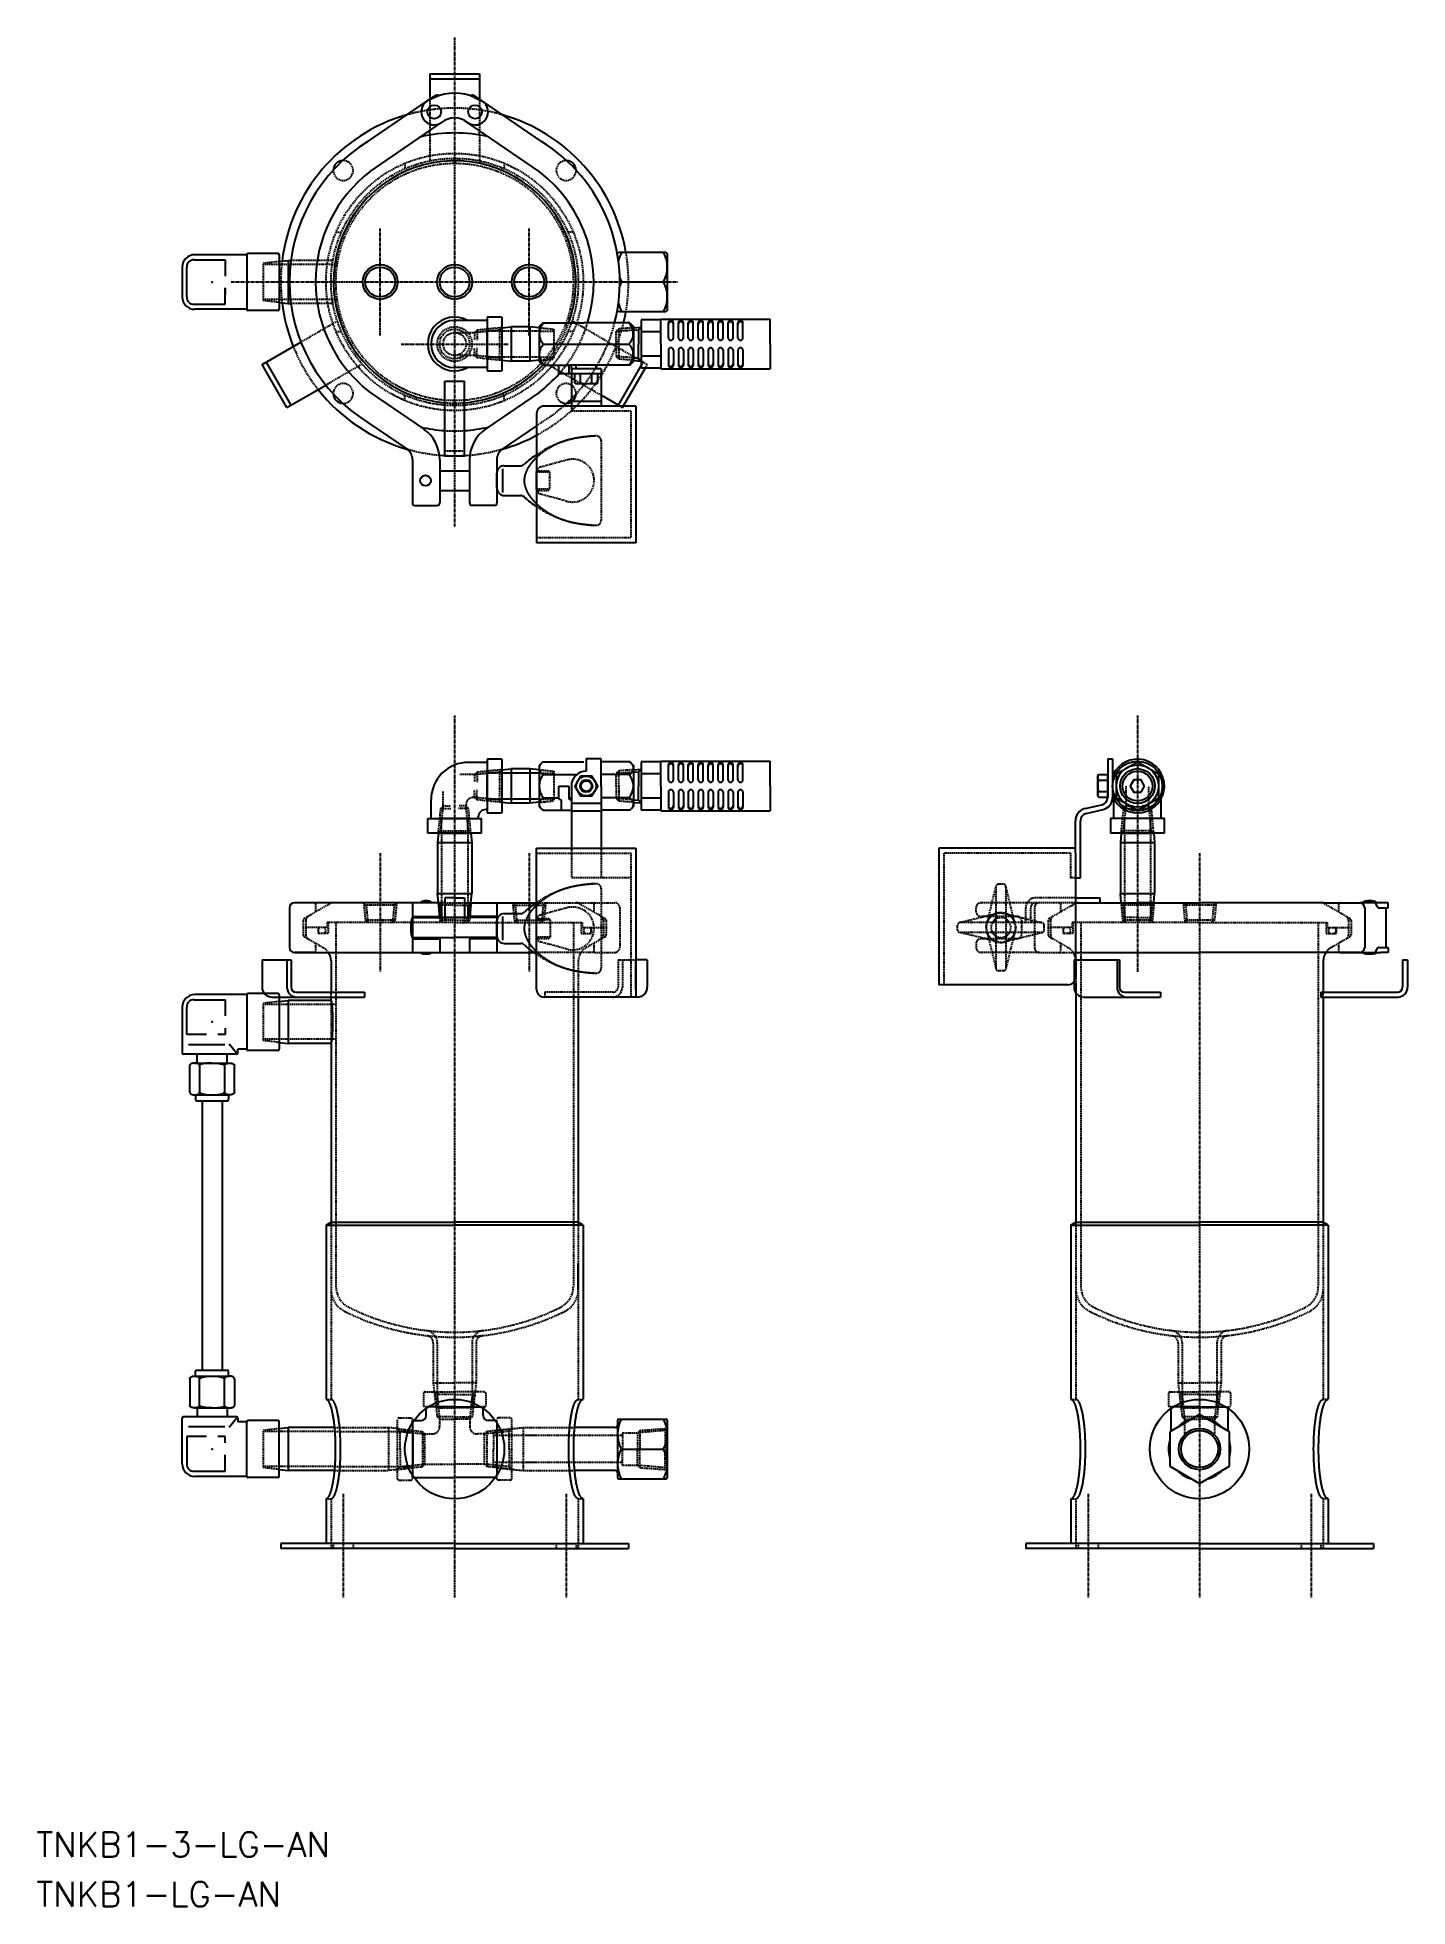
# Model space of a CAD drawing. Extents: x 248 to 800, y 18 to 771.
import ezdxf

# ---------------------------------------------------------------- set-up
doc = ezdxf.new("R2010")
doc.units = 0
doc.linetypes.add('CENTER', pattern=[2, 1.25, -0.25, 0.25, -0.25])
doc.linetypes.add('DASHED', pattern=[0.75, 0.5, -0.25])
doc.layers.get('0').update_dxf_attribs({"linetype": 'CONTINUOUS'})
doc.layers.add('CENTER', color=1, linetype='CENTER')
doc.styles.get("Standard").update_dxf_attribs({"font": 'txt.shx', "bigfont": 'bigfont.shx'})

msp = doc.modelspace()

# ---------------------------------------------------------------- texts
at = {"color": 7, "linetype": 'CONTINUOUS'}
for s, p in [('TNKB1-3-LG-AN', (248.02, 38.24)), ('TNKB1-LG-AN', (248.02, 18.24))]:
    msp.add_text(s, height=10, dxfattribs=at).set_placement(p)

# ---------------------------------------------------------------- linework, layer by layer
at = {"color": 7, "linetype": 'CONTINUOUS'}
for p, q in [((406.5, 756.3), (406.5, 746.17)), ((406.5, 756.3), (426.5, 756.3)), ((406.5, 754.3), (426.5, 754.3)), ((426.5, 756.3), (426.5, 746.17)), ((381.59, 729.12), (408.23, 747.36)), ((408.48, 746.84), (405.28, 745.35)), ((424.52, 746.84), (427.76, 745.32)), ((451.41, 729.12), (424.77, 747.36)), ((382.5, 717.02), (411.22, 736.68)), ((406.5, 731.68), (406.5, 733.45)), ((450.5, 717.02), (420.43, 737.6)), ((426.5, 731.68), (426.5, 733.45)), ((306.81, 678.5), (306.81, 666.5)), ((308.59, 666.53), (308.59, 678.46)), ((311.59, 681.46), (324.13, 681.46)), ((332.81, 683.5), (311.81, 683.5)), ((324.13, 681.46), (324.13, 674.89)), ((332.81, 683.5), (332.81, 661.5)), ((345.31, 684), (333.31, 684)), ((345.81, 683.5), (345.81, 661.5)), ((345.81, 680.75), (349.46, 681.17)), ((349.46, 681.17), (350.57, 681.17)), ((349.46, 681.17), (349.46, 663.87)), ((482.11, 684.02), (482.61, 684.52)), ((482.11, 683.38), (482.11, 684.02)), ((482.61, 684.52), (501.61, 684.52)), ((501.61, 684.52), (502.11, 684.02)), ((502.11, 684.02), (502.11, 661.02)), ((502.11, 684.02), (502.11, 661.02)), ((324.13, 663.53), (324.13, 670.1)), ((483.86, 672.52), (500.65, 672.52)), ((311.59, 663.53), (324.13, 663.53)), ((324.13, 669.97), (324.13, 667.43)), ((345.81, 664.29), (349.46, 663.87)), ((349.46, 663.87), (350.57, 663.87)), ((332.81, 661.5), (311.81, 661.5)), ((332.81, 661.5), (329.16, 661.5)), ((345.31, 661), (333.31, 661)), ((429.55, 657.01), (416.5, 657.01)), ((435.5, 658.34), (429.55, 658.35)), ((429.55, 658.35), (429.55, 636.7)), ((435.5, 658.34), (435.5, 636.7)), ((452, 656.02), (450.5, 654.52)), ((452, 656.02), (468.5, 656.02)), ((487, 656.02), (468.5, 656.02)), ((482.11, 661.02), (482.11, 661.65)), ((482.86, 660.52), (482.11, 661.02)), ((501.61, 660.52), (482.86, 660.52)), ((487, 656.02), (488.5, 654.52)), ((499.6, 657.22), (491.6, 657.22)), ((491.6, 657.22), (491.6, 647.52)), ((499.6, 647.52), (499.6, 657.52)), ((499.6, 657.52), (543.6, 657.52)), ((502.11, 661.02), (501.61, 660.52)), ((502.6, 650.02), (502.6, 656.02)), ((504.6, 650.02), (504.6, 656.02)), ((506.6, 650.02), (506.6, 656.02)), ((508.6, 650.02), (508.6, 656.02)), ((510.6, 650.02), (510.6, 656.02)), ((512.6, 650.02), (512.6, 656.02)), ((514.6, 650.02), (514.6, 656.02)), ((516.6, 650.02), (516.6, 656.02)), ((518.6, 650.02), (518.6, 656.02)), ((520.6, 650.02), (520.6, 656.02)), ((522.6, 650.02), (522.6, 656.02)), ((524.6, 650.02), (524.6, 656.02)), ((526.6, 650.02), (526.6, 656.02)), ((528.6, 650.02), (528.6, 656.02)), ((530.6, 650.02), (530.6, 656.02)), ((532.6, 650.02), (532.6, 656.02)), ((543.6, 647.52), (543.6, 657.52)), ((338.94, 639.28), (354.57, 648.3)), ((435.5, 654.08), (439.2, 654.42)), ((439.2, 654.42), (439.2, 640.62)), ((446.8, 654.42), (439.2, 654.42)), ((450.5, 654.08), (446.8, 654.42)), ((446.8, 654.42), (446.8, 640.62)), ((450.5, 654.52), (450.5, 640.52)), ((452.31, 647.52), (486.69, 647.52)), ((488.5, 654.52), (488.5, 640.52)), ((488.5, 654.09), (491.6, 654.34)), ((488.5, 654.09), (488.5, 640.94)), ((488.5, 653.09), (490.6, 653.26)), ((491.6, 654.34), (490.6, 653.26)), ((490.6, 653.26), (490.6, 647.52)), ((490.6, 641.77), (490.6, 647.52)), ((499.6, 652.37), (491.6, 652.37)), ((491.6, 647.52), (491.6, 637.82)), ((499.6, 647.52), (499.6, 637.52)), ((543.6, 647.52), (543.6, 637.52)), ((350.67, 622.96), (340.67, 640.28)), ((435.5, 640.96), (439.2, 640.62)), ((446.8, 640.62), (439.2, 640.62)), ((450.5, 640.96), (446.8, 640.62)), ((452, 639.02), (450.5, 640.52)), ((487, 639.02), (488.5, 640.52)), ((488.5, 641.95), (490.6, 641.77)), ((488.5, 640.94), (491.6, 640.69)), ((491.6, 640.69), (490.6, 641.77)), ((499.6, 642.67), (491.6, 642.67)), ((502.6, 645.02), (502.6, 639.02)), ((504.6, 645.02), (504.6, 639.02)), ((506.6, 645.02), (506.6, 639.02)), ((508.6, 645.02), (508.6, 639.02)), ((510.6, 645.02), (510.6, 639.02)), ((512.6, 645.02), (512.6, 639.02)), ((514.6, 645.02), (514.6, 639.02)), ((516.6, 645.02), (516.6, 639.02)), ((518.6, 645.02), (518.6, 639.02)), ((520.6, 645.02), (520.6, 639.02)), ((522.6, 645.02), (522.6, 639.02)), ((524.6, 645.02), (524.6, 639.02)), ((526.6, 645.02), (526.6, 639.02)), ((528.6, 645.02), (528.6, 639.02)), ((530.6, 645.02), (530.6, 639.02)), ((532.6, 645.02), (532.6, 639.02)), ((348.94, 621.96), (338.94, 639.28)), ((412.5, 602.52), (412.5, 632.52)), ((412.5, 632.52), (420.5, 632.52)), ((429.55, 638.02), (416.5, 638.02)), ((420.5, 602.52), (420.5, 632.52)), ((429.55, 636.7), (435.5, 636.7)), ((452, 639.02), (462.86, 639.02)), ((458.5, 635.52), (458.5, 639.02)), ((463.5, 635.52), (458.5, 635.52)), ((462.5, 639.02), (462.5, 635.52)), ((474.14, 639.02), (462.86, 639.02)), ((463.5, 637.52), (463.5, 639.02)), ((475.5, 637.52), (463.5, 637.52)), ((463.5, 637.52), (463.5, 622.52)), ((475.5, 635.52), (463.5, 635.52)), ((474.12, 635.52), (464.88, 635.52)), ((464.88, 631.87), (464.88, 635.52)), ((465.5, 637.52), (465.5, 639.02)), ((467.19, 631.87), (467.19, 635.52)), ((471.81, 631.87), (471.81, 635.52)), ((473.5, 637.52), (473.5, 639.02)), ((474.12, 631.87), (474.12, 635.52)), ((487, 639.02), (474.14, 639.02)), ((475.5, 637.52), (475.5, 622.52)), ((491.6, 639.02), (482.33, 622.96)), ((493.21, 637.8), (484.38, 622.52)), ((499.6, 637.82), (491.6, 637.82)), ((499.6, 637.52), (543.6, 637.52)), ((348.94, 621.96), (364.57, 630.98)), ((382.5, 628.02), (403.98, 613.32)), ((450.5, 628.02), (429.03, 613.32)), ((465.5, 631.52), (464.88, 631.87)), ((473.5, 631.52), (465.5, 631.52)), ((473.5, 631.52), (474.12, 631.87)), ((483.1, 622.52), (475.5, 626.91)), ((449.5, 619.52), (449.5, 567.52)), ((489.5, 622.52), (452.5, 622.52)), ((463.5, 624.52), (475.5, 624.52)), ((489.5, 622.52), (489.5, 567.52)), ((381.59, 615.92), (397.33, 605.14)), ((449.5, 614.61), (435.68, 605.14)), ((412.5, 602.52), (420.5, 602.52)), ((399.5, 601.02), (399.5, 583.52)), ((410.5, 600.94), (410.5, 583.52)), ((410.5, 596.52), (422.5, 596.52)), ((422.5, 600.94), (422.5, 583.52)), ((433.5, 601.02), (433.5, 583.52)), ((433.5, 589.52), (433.5, 595.52)), ((435.74, 597.3), (435.74, 587.74)), ((436.5, 598.52), (443.1, 598.52)), ((410.5, 588.52), (422.5, 588.52)), ((400.5, 582.52), (409.5, 582.52)), ((432.5, 582.52), (423.5, 582.52)), ((436.5, 586.52), (443.1, 586.52)), ((489.5, 567.52), (449.5, 567.52)), ((429.55, 479.03), (422.02, 479.04)), ((435.5, 480.34), (429.55, 480.35)), ((429.55, 480.35), (429.55, 458.7)), ((435.5, 480.34), (435.5, 458.7)), ((435.5, 476.08), (439.2, 476.42)), ((450.5, 474.77), (435.5, 474.77)), ((446.8, 476.42), (439.2, 476.42)), ((439.2, 476.42), (439.2, 462.62)), ((446.8, 476.42), (446.8, 462.62)), ((450.5, 476.08), (446.8, 476.42)), ((452, 479.27), (450.5, 477.77)), ((450.5, 477.77), (450.5, 461.27)), ((452, 479.27), (468.5, 479.27)), ((475.5, 480.52), (469.5, 480.52)), ((469.5, 480.52), (469.5, 475.52)), ((475.5, 469.52), (475.5, 480.52)), ((487, 479.27), (475.5, 479.27)), ((487, 479.27), (488.5, 477.77)), ((488.5, 477.77), (488.5, 461.27)), ((488.5, 476.09), (491.6, 476.35)), ((488.5, 476.09), (488.5, 462.95)), ((488.5, 475.09), (490.6, 475.26)), ((491.6, 476.35), (490.6, 475.27)), ((490.6, 475.26), (490.6, 469.52)), ((491.6, 479.22), (491.6, 469.52)), ((499.6, 479.22), (491.6, 479.22)), ((499.6, 474.37), (491.6, 474.37)), ((499.6, 479.52), (543.6, 479.52)), ((499.6, 469.52), (499.6, 479.52)), ((502.6, 472.02), (502.6, 478.02)), ((504.6, 472.02), (504.6, 478.02)), ((506.6, 472.02), (506.6, 478.02)), ((508.6, 472.02), (508.6, 478.02)), ((510.6, 472.02), (510.6, 478.02)), ((512.6, 472.02), (512.6, 478.02)), ((514.6, 472.02), (514.6, 478.02)), ((516.6, 472.02), (516.6, 478.02)), ((518.6, 472.02), (518.6, 478.02)), ((520.6, 472.02), (520.6, 478.02)), ((522.6, 472.02), (522.6, 478.02)), ((524.6, 472.02), (524.6, 478.02)), ((526.6, 472.02), (526.6, 478.02)), ((528.6, 472.02), (528.6, 478.02)), ((530.6, 472.02), (530.6, 478.02)), ((532.6, 472.02), (532.6, 478.02)), ((543.6, 469.52), (543.6, 479.52)), ((679.5, 480.52), (679.5, 464.9)), ((679.5, 480.52), (681.5, 480.52)), ((681.5, 480.52), (681.5, 464.9)), ((452.31, 474.22), (465.76, 474.22)), ((458.5, 469.52), (462.5, 469.52)), ((458.5, 464.52), (458.5, 469.52)), ((462.5, 469.52), (462.5, 464.52)), ((463.5, 469.52), (463.5, 444.52)), ((486.69, 474.22), (475.5, 474.22)), ((475.5, 469.52), (475.5, 444.52)), ((490.6, 463.78), (490.6, 469.52)), ((491.6, 469.52), (491.6, 459.82)), ((499.6, 469.52), (499.6, 459.52)), ((502.6, 467.02), (502.6, 461.02)), ((504.6, 467.02), (504.6, 461.02)), ((506.6, 467.02), (506.6, 461.02)), ((508.6, 467.02), (508.6, 461.02)), ((510.6, 467.02), (510.6, 461.02)), ((512.6, 467.02), (512.6, 461.02)), ((514.6, 467.02), (514.6, 461.02)), ((516.6, 467.02), (516.6, 461.02)), ((518.6, 467.02), (518.6, 461.02)), ((520.6, 467.02), (520.6, 461.02)), ((522.6, 467.02), (522.6, 461.02)), ((524.6, 467.02), (524.6, 461.02)), ((526.6, 467.02), (526.6, 461.02)), ((528.6, 467.02), (528.6, 461.02)), ((530.6, 467.02), (530.6, 461.02)), ((532.6, 467.02), (532.6, 461.02)), ((543.6, 469.52), (543.6, 459.52)), ((675.5, 473.6), (675.85, 474.22)), ((675.5, 465.6), (675.5, 473.6)), ((675.85, 474.22), (679.5, 474.22)), ((675.85, 471.91), (679.5, 471.91)), ((675.85, 467.29), (679.5, 467.29)), ((679.5, 464.98), (679.5, 474.22)), ((681.5, 474.14), (683, 474.14)), ((407, 456.46), (407, 464.04)), ((429.55, 460.02), (429, 460.03)), ((450.5, 464.27), (435.5, 464.27)), ((435.5, 462.96), (439.2, 462.62)), ((446.8, 462.62), (439.2, 462.62)), ((450.5, 462.96), (446.8, 462.62)), ((452, 459.77), (450.5, 461.27)), ((452, 459.77), (463.5, 459.77)), ((452.31, 464.83), (458.5, 464.83)), ((459.5, 459.77), (459.5, 463.52)), ((462.5, 464.83), (463.5, 464.83)), ((475.5, 462.52), (463.5, 462.52)), ((463.5, 459.52), (475.5, 459.52)), ((486.69, 464.83), (475.5, 464.83)), ((487, 459.77), (475.5, 459.77)), ((487, 459.77), (488.5, 461.27)), ((488.5, 463.95), (490.6, 463.78)), ((488.5, 462.95), (491.6, 462.69)), ((491.6, 462.69), (490.6, 463.77)), ((499.6, 464.67), (491.6, 464.67)), ((499.6, 459.82), (491.6, 459.82)), ((499.6, 459.52), (543.6, 459.52)), ((670.37, 460.41), (677.17, 461.98)), ((670.82, 458.46), (677.62, 460.03)), ((675.5, 465.6), (675.85, 464.98)), ((675.85, 464.98), (679.5, 464.98)), ((681.5, 466.14), (683, 466.14)), ((682, 456.47), (682, 464.32)), ((701, 456.47), (701, 464.35)), ((405.68, 456.46), (427.32, 456.46)), ((405.68, 450.52), (405.68, 456.46)), ((426, 456.46), (426, 457.03)), ((427.32, 450.52), (427.32, 456.46)), ((429.55, 458.7), (435.5, 458.7)), ((666.5, 442.52), (666.5, 455.54)), ((668.5, 432.52), (668.5, 455.54)), ((680.68, 456.47), (680.68, 450.52)), ((702.33, 456.47), (680.68, 456.47)), ((702.32, 450.52), (702.33, 456.47)), ((427.32, 450.52), (405.68, 450.52)), ((409.94, 450.52), (409.6, 446.82)), ((409.6, 446.82), (423.4, 446.82)), ((409.6, 446.82), (409.6, 426.22)), ((409.94, 450.52), (423.06, 450.52)), ((423.06, 450.52), (423.4, 446.82)), ((423.4, 446.82), (423.4, 426.22)), ((449.5, 387.52), (449.5, 444.52)), ((449.5, 444.52), (489.5, 444.52)), ((489.5, 444.52), (489.5, 384.52)), ((666.5, 444.52), (611.5, 444.52)), ((611.5, 444.52), (611.5, 389.52)), ((702.32, 450.52), (680.68, 450.52)), ((684.94, 450.52), (684.6, 446.82)), ((684.6, 446.82), (684.6, 426.22)), ((684.6, 446.82), (698.4, 446.82)), ((684.94, 450.52), (698.06, 450.52)), ((698.06, 450.52), (698.4, 446.82)), ((698.4, 446.82), (698.4, 426.22)), ((666.5, 442.52), (666.5, 392.52)), ((666.5, 432.52), (668.5, 432.52)), ((360, 422.52), (352, 422.52)), ((412.5, 422.52), (360, 422.52)), ((399.5, 422.52), (399.5, 417.02)), ((409.6, 426.22), (423.4, 426.22)), ((409.94, 422.52), (409.6, 426.22)), ((410.25, 422.52), (410.25, 417.02)), ((412.5, 424.52), (412.5, 416.52)), ((416.5, 424.52), (412.5, 424.52)), ((416.5, 424.52), (420.5, 424.52)), ((420.5, 424.52), (420.5, 416.52)), ((420.5, 422.52), (449.31, 422.52)), ((422.75, 422.52), (422.75, 417.02)), ((423.06, 422.52), (423.4, 426.22)), ((433.5, 422.52), (433.5, 417.02)), ((666.5, 424.52), (676.5, 424.52)), ((666.5, 422.52), (716.5, 422.52)), ((676.5, 422.52), (676.5, 424.52)), ((684.94, 422.52), (684.6, 426.22)), ((684.6, 426.22), (698.4, 426.22)), ((684.94, 422.52), (698.06, 422.52)), ((698.13, 422.52), (691.5, 422.52)), ((698.06, 422.52), (698.4, 426.22)), ((766.5, 422.52), (716.5, 422.52)), ((766.5, 422.52), (773, 422.52)), ((773, 422.52), (781, 422.52)), ((792.51, 422.52), (781, 422.52)), ((792.51, 420.52), (792.51, 422.52)), ((350, 420.52), (350, 404.52)), ((399.5, 417.02), (410.25, 417.02)), ((399.5, 416.52), (416.5, 416.52)), ((399.5, 416.52), (399.5, 408.52)), ((402.86, 417.02), (402.86, 416.52)), ((407.14, 417.02), (407.14, 416.52)), ((433.5, 416.52), (416.5, 416.52)), ((433.5, 417.02), (422.75, 417.02)), ((433.5, 416.52), (433.5, 408.52)), ((433.5, 409.17), (433.5, 415.17)), ((435.74, 416.95), (435.74, 407.39)), ((436.5, 418.17), (443.1, 418.17)), ((783, 420.52), (783, 404.52)), ((787.75, 421.52), (787.75, 421.52)), ((788.75, 420.52), (791.54, 420.52)), ((791.54, 420.52), (791.54, 404.52)), ((791.54, 420.52), (792.51, 420.52)), ((399.5, 408.52), (416.5, 408.52)), ((399.5, 408.02), (410.5, 408.02)), ((399.5, 408.02), (399.5, 402.52)), ((402.86, 408.52), (402.86, 408.02)), ((407.14, 408.52), (407.14, 408.02)), ((410.5, 408.02), (410.5, 402.52)), ((433.5, 408.52), (416.5, 408.52)), ((422.5, 408.02), (422.5, 402.52)), ((433.5, 408.02), (422.5, 408.02)), ((433.5, 408.02), (433.5, 402.52)), ((338.94, 399.52), (338.94, 388.52)), ((338.94, 399.52), (350.67, 399.52)), ((348.94, 399.52), (348.94, 388.52)), ((350.67, 399.52), (350.67, 388.52)), ((360, 402.52), (352, 402.52)), ((352, 402.52), (365.68, 402.52)), ((360, 402.52), (416.5, 402.52)), ((366.7, 399.16), (366.7, 386.52)), ((366.7, 399.16), (366.7, 389.52)), ((416.5, 402.52), (448.3, 402.52)), ((436.5, 406.17), (443.1, 406.17)), ((494.06, 399.52), (489.5, 399.52)), ((489.5, 387.51), (489.5, 399.52)), ((494.06, 399.52), (494.06, 388.52)), ((665.95, 399.52), (665.95, 388.52)), ((665.95, 399.52), (684.27, 399.52)), ((666.5, 402.52), (716.5, 402.52)), ((683.27, 399.52), (683.27, 388.52)), ((684.27, 399.52), (684.27, 388.52)), ((773, 402.52), (716.5, 402.52)), ((766.3, 399.16), (766.3, 389.52)), ((766.3, 399.16), (766.3, 386.52)), ((781, 402.52), (767.33, 402.52)), ((773, 402.52), (781, 402.52)), ((781, 402.52), (789.54, 402.52)), ((787.75, 403.52), (787.75, 403.52)), ((788.75, 404.52), (791.54, 404.52)), ((792.51, 402.52), (789.54, 402.52)), ((791.54, 404.52), (792.51, 404.52)), ((792.51, 404.52), (792.51, 402.52)), ((798.29, 399.52), (798.29, 388.52)), ((798.29, 399.52), (800.29, 399.52)), ((800.29, 399.52), (800.29, 388.52)), ((332.81, 385.52), (311.81, 385.52)), ((332.81, 385.52), (332.81, 363.52)), ((345.31, 386.02), (333.31, 386.02)), ((342.94, 384.52), (380.13, 384.52)), ((345.81, 385.52), (345.81, 363.52)), ((352.67, 386.52), (380.13, 386.52)), ((366.7, 383.17), (366.7, 384.52)), ((380.13, 386.52), (380.13, 384.52)), ((489.5, 384.52), (452.5, 384.52)), ((490.06, 384.52), (452.87, 384.52)), ((466.3, 384.52), (466.3, 293.91)), ((663.5, 389.52), (611.5, 389.52)), ((666.7, 389.52), (666.7, 293.81)), ((669.95, 384.52), (700.77, 384.52)), ((686.27, 386.52), (700.77, 386.52)), ((700.77, 386.52), (700.77, 384.52)), ((765.29, 386.52), (765.29, 384.52)), ((765.29, 386.52), (796.29, 386.52)), ((765.29, 384.52), (796.29, 384.52)), ((766.3, 389.52), (766.3, 386.52)), ((766.3, 384.52), (766.3, 293.81)), ((306.81, 380.52), (306.81, 362.05)), ((308.59, 369.45), (308.59, 380.48)), ((311.59, 383.48), (324.13, 383.48)), ((324.13, 383.48), (324.13, 376.91)), ((345.81, 382.75), (349.46, 383.17)), ((366.7, 383.17), (349.46, 383.17)), ((349.46, 383.17), (349.46, 365.87)), ((316.51, 369.45), (308.59, 369.45)), ((324.13, 369.45), (321.14, 369.45)), ((324.13, 371.99), (324.13, 369.45)), ((328.66, 361.55), (307.31, 361.55)), ((309.26, 365.4), (323.91, 365.4)), ((312.79, 357.95), (312.79, 361.55)), ((324.83, 357.95), (324.83, 361.55)), ((325.72, 365.74), (328.66, 362.05)), ((332.81, 363.52), (329.16, 363.52)), ((329.16, 362.05), (329.16, 363.52)), ((345.31, 363.02), (333.31, 363.02)), ((345.81, 366.29), (349.46, 365.87)), ((366.7, 365.87), (349.46, 365.87)), ((366.7, 365.87), (366.7, 293.81)), ((309.81, 346.33), (309.81, 357.01)), ((311.81, 357.95), (325.81, 357.95)), ((313.8, 357.01), (313.8, 346.04)), ((323.81, 357.01), (323.81, 346.04)), ((327.81, 346.33), (327.81, 357.01)), ((311.81, 345.12), (325.81, 345.12)), ((312.14, 345.12), (312.14, 343.22)), ((312.64, 342.72), (324.98, 342.72)), ((314.81, 342.72), (314.81, 234.32)), ((322.81, 342.72), (322.81, 234.32)), ((325.48, 345.12), (325.48, 343.22)), ((364.7, 292.62), (366.7, 293.91)), ((366.7, 293.91), (416.5, 293.91)), ((466.3, 293.91), (416.5, 293.91)), ((468.3, 292.62), (466.3, 293.91)), ((664.7, 292.62), (666.7, 293.91)), ((666.7, 293.91), (716.5, 293.91)), ((766.3, 293.91), (716.5, 293.91)), ((768.3, 292.62), (766.3, 293.91)), ((364.7, 292.62), (416.5, 292.62)), ((364.7, 292.62), (364.7, 222.62)), ((468.3, 292.62), (416.5, 292.62)), ((468.3, 292.62), (468.3, 222.62)), ((664.7, 292.62), (664.7, 222.62)), ((664.7, 292.62), (716.5, 292.62)), ((768.3, 292.62), (716.5, 292.62)), ((768.3, 292.62), (768.3, 222.62)), ((466.3, 266.82), (466.3, 277.33)), ((466.3, 266.82), (466.3, 277.33)), ((466.3, 266.82), (466.3, 277.33)), ((312.14, 231.92), (312.14, 233.82)), ((312.64, 234.32), (324.98, 234.32)), ((325.48, 231.92), (325.48, 233.82)), ((309.81, 230.71), (309.81, 220.02)), ((311.81, 231.92), (325.81, 231.92)), ((313.8, 220.02), (313.8, 230.99)), ((323.81, 220.02), (323.81, 230.99)), ((327.81, 230.71), (327.81, 220.02)), ((311.81, 219.09), (325.81, 219.09)), ((312.79, 219.09), (312.79, 215.48)), ((324.83, 219.09), (324.83, 215.48)), ((405, 216.02), (405, 218.88)), ((416.5, 219.52), (405.97, 219.52)), ((416.5, 219.52), (427.04, 219.52)), ((428, 216.02), (428, 218.88)), ((705, 209.73), (705, 218.88)), ((716.5, 219.52), (705.97, 219.52)), ((716.5, 219.52), (727.04, 219.52)), ((728, 209.73), (728, 218.88)), ((306.81, 196.52), (306.81, 214.98)), ((328.66, 215.48), (307.31, 215.48)), ((309.26, 211.63), (323.91, 211.63)), ((325.72, 211.29), (328.66, 214.98)), ((329.16, 214.98), (329.16, 213.52)), ((332.81, 213.52), (329.16, 213.52)), ((332.81, 191.52), (332.81, 213.52)), ((345.31, 214.02), (333.31, 214.02)), ((345.81, 191.52), (345.81, 213.52)), ((345.81, 210.75), (349.46, 211.17)), ((368.18, 211.17), (349.46, 211.17)), ((349.46, 211.17), (349.46, 193.87)), ((399.5, 213.05), (399.5, 191.98)), ((400.14, 214.02), (403, 214.02)), ((432.86, 214.02), (430, 214.02)), ((433.5, 213.05), (433.5, 191.98)), ((481.11, 211.17), (464.82, 211.17)), ((482.11, 214.02), (482.11, 191.02)), ((482.61, 214.52), (501.61, 214.52)), ((502.11, 214.02), (502.11, 191.02)), ((716.5, 216.37), (704.5, 209.44)), ((728.5, 209.44), (716.5, 216.37)), ((316.51, 207.58), (308.59, 207.58)), ((308.59, 207.58), (308.59, 196.55)), ((324.13, 207.58), (321.14, 207.58)), ((324.13, 205.05), (324.13, 207.58)), ((704.5, 209.44), (704.5, 195.59)), ((728.5, 195.59), (728.5, 209.44)), ((324.13, 193.55), (324.13, 200.12)), ((483.86, 202.52), (500.65, 202.52)), ((502.11, 195.98), (502.11, 202.52)), ((311.59, 193.55), (324.13, 193.55)), ((332.81, 191.52), (311.81, 191.52)), ((345.31, 191.02), (333.31, 191.02)), ((345.81, 194.29), (349.46, 193.87)), ((368.18, 193.87), (349.46, 193.87)), ((400.14, 191.02), (416.5, 191.02)), ((432.86, 191.02), (416.5, 191.02)), ((481.11, 193.87), (464.82, 193.87)), ((482.61, 190.52), (501.61, 190.52)), ((704.5, 195.59), (716.5, 188.66)), ((716.5, 188.66), (728.5, 195.59)), ((364.7, 182.52), (364.7, 164.52)), ((468.3, 182.52), (468.3, 164.52)), ((664.7, 182.52), (664.7, 164.52)), ((768.3, 182.52), (768.3, 164.52)), ((346.5, 164.52), (346.5, 162.52)), ((416.5, 164.52), (346.5, 164.52)), ((416.5, 162.52), (346.5, 162.52)), ((416.5, 164.52), (486.5, 164.52)), ((416.5, 162.52), (486.5, 162.52)), ((486.5, 164.52), (486.5, 162.52)), ((716.5, 164.52), (646.5, 164.52)), ((646.5, 164.52), (646.5, 162.52)), ((716.5, 162.52), (646.5, 162.52)), ((716.5, 164.52), (786.5, 164.52)), ((716.5, 162.52), (786.5, 162.52)), ((786.5, 164.52), (786.5, 162.52))]:
    msp.add_line(p, q, dxfattribs=at)
at = {"color": 3, "linetype": 'DASHED'}
for p, q in [((406.5, 746.17), (406.5, 733.45)), ((426.5, 746.17), (426.5, 733.45)), ((406.5, 731.68), (406.5, 721.3)), ((426.5, 731.68), (426.5, 721.3)), ((396.5, 720.3), (396.5, 718.12)), ((436.5, 720.3), (436.5, 718.12)), ((368.72, 692.52), (370.89, 692.52)), ((464.28, 692.52), (462.11, 692.52)), ((345.81, 680.75), (339.46, 680.02)), ((339.46, 665.02), (339.46, 680.02)), ((345.81, 679.52), (339.46, 679.52)), ((345.81, 680.71), (345.81, 664.29)), ((345.81, 680.71), (345.81, 664.29)), ((369.22, 679.52), (345.81, 679.52)), ((367.46, 681.17), (350.57, 681.17)), ((345.81, 665.52), (339.46, 665.52)), ((345.81, 664.29), (339.46, 665.02)), ((369.22, 665.52), (345.81, 665.52)), ((367.46, 663.87), (350.57, 663.87)), ((354.57, 648.3), (369.25, 656.78)), ((494.06, 639.28), (463.75, 656.78)), ((368.72, 652.52), (370.89, 652.52)), ((424.51, 652.1), (416.51, 652.1)), ((424.51, 652.1), (424.5, 649.09)), ((425.51, 653.1), (424.51, 652.1)), ((434.51, 653.09), (424.51, 652.1)), ((425.51, 653.1), (425.5, 649.09)), ((435.51, 654.09), (425.51, 653.1)), ((435.5, 654.08), (429.5, 653.52)), ((429.5, 653.52), (429.5, 641.52)), ((435.5, 652.77), (429.5, 652.77)), ((434.51, 653.09), (434.49, 641.94)), ((435.51, 654.09), (434.51, 653.09)), ((450.5, 652.77), (435.5, 652.77)), ((450.5, 654.08), (456.5, 653.52)), ((450.5, 652.77), (456.5, 652.77)), ((456.5, 653.52), (456.5, 641.52)), ((464.28, 652.52), (462.11, 652.52)), ((482.6, 653.6), (481.6, 652.52)), ((488.5, 653.09), (481.6, 652.52)), ((481.6, 647.52), (481.6, 652.52)), ((481.6, 647.52), (481.6, 652.52)), ((481.6, 647.52), (481.6, 642.52)), ((481.6, 647.52), (481.6, 642.52)), ((488.5, 654.09), (482.6, 653.6)), ((482.6, 647.52), (482.6, 653.6)), ((482.6, 647.52), (482.6, 641.44)), ((424.49, 642.96), (416.5, 642.93)), ((424.49, 642.96), (424.5, 645.97)), ((425.49, 641.96), (424.49, 642.96)), ((434.49, 641.94), (424.49, 642.96)), ((425.49, 641.96), (425.5, 645.97)), ((435.49, 640.94), (425.49, 641.96)), ((435.5, 642.27), (429.5, 642.27)), ((435.5, 640.96), (429.5, 641.52)), ((435.49, 640.94), (434.49, 641.94)), ((450.5, 642.27), (435.5, 642.27)), ((450.5, 642.27), (456.5, 642.27)), ((450.5, 640.96), (456.5, 641.52)), ((488.5, 641.95), (481.6, 642.52)), ((482.6, 641.44), (481.6, 642.52)), ((488.5, 640.95), (482.6, 641.44)), ((492.33, 640.28), (491.6, 639.02)), ((364.57, 630.98), (379.25, 639.46)), ((475.5, 626.91), (453.75, 639.46)), ((494.06, 639.28), (493.21, 637.8)), ((396.5, 624.73), (396.5, 626.91)), ((436.5, 624.73), (436.5, 626.91)), ((463.5, 622.52), (463.5, 620.52)), ((487.5, 620.52), (463.5, 620.52)), ((483.1, 622.52), (484.06, 621.96)), ((484.06, 621.96), (484.38, 622.52)), ((487.5, 620.52), (487.5, 569.52)), ((449.5, 614.61), (451.41, 615.92)), ((412.5, 604.52), (420.5, 604.52)), ((475.5, 608.52), (475.5, 576.52)), ((449.5, 589.05), (449.5, 595.99)), ((454.75, 595.97), (449.5, 595.97)), ((449.57, 596.52), (454.2, 596.52)), ((461.43, 600.74), (450.98, 597.92)), ((454.2, 596.52), (454.75, 595.97)), ((454.75, 595.97), (454.75, 589.07)), ((454.75, 589.07), (449.5, 589.07)), ((449.57, 588.52), (454.2, 588.52)), ((454.2, 588.52), (454.75, 589.07)), ((461.43, 584.29), (450.98, 587.12)), ((487.5, 569.52), (449.5, 569.52)), ((425.51, 475.1), (424.51, 474.1)), ((434.51, 475.09), (424.51, 474.1)), ((425.51, 475.1), (425.5, 471.09)), ((435.51, 476.09), (425.51, 475.1)), ((435.5, 476.08), (429.5, 475.52)), ((429.5, 475.52), (429.5, 463.52)), ((435.5, 474.77), (429.5, 474.77)), ((434.51, 475.09), (434.49, 463.94)), ((435.51, 476.09), (434.51, 475.09)), ((450.5, 476.08), (456.5, 475.52)), ((450.5, 474.77), (456.5, 474.77)), ((456.5, 475.52), (456.5, 463.52)), ((482.6, 475.61), (481.6, 474.52)), ((488.5, 475.09), (481.6, 474.52)), ((481.6, 469.52), (481.6, 474.52)), ((481.6, 469.52), (481.6, 474.52)), ((488.5, 476.09), (482.6, 475.61)), ((482.6, 469.52), (482.6, 475.61)), ((411.93, 461.52), (411.93, 467.5)), ((425.56, 474.1), (418.56, 474.11)), ((424.49, 464.96), (424.5, 467.97)), ((424.51, 474.1), (424.5, 471.09)), ((425.49, 463.96), (425.5, 467.97)), ((481.6, 469.52), (481.6, 464.52)), ((481.6, 469.52), (481.6, 464.52)), ((482.6, 469.52), (482.6, 463.44)), ((686.94, 461.52), (686.95, 469.52)), ((696.09, 460.46), (696.1, 469.52)), ((409.93, 450.52), (410.93, 460.52)), ((410.93, 460.52), (411.93, 461.52)), ((410.93, 451.52), (411.93, 461.52)), ((410.93, 460.52), (414.94, 460.52)), ((411.93, 461.52), (414.94, 461.52)), ((421.07, 461.52), (418.06, 461.52)), ((422.07, 460.52), (418.06, 460.52)), ((421.07, 461.52), (421.07, 461.96)), ((422.07, 460.52), (421.07, 461.52)), ((422.07, 451.52), (421.07, 461.52)), ((423.07, 450.52), (422.07, 460.52)), ((424.49, 464.96), (424.08, 464.96)), ((434.49, 463.94), (424.49, 464.96)), ((425.49, 463.96), (424.49, 464.96)), ((435.49, 462.94), (425.49, 463.96)), ((435.5, 464.27), (429.5, 464.27)), ((435.5, 462.96), (429.5, 463.52)), ((435.49, 462.94), (434.49, 463.94)), ((450.5, 464.27), (456.5, 464.27)), ((450.5, 462.96), (456.5, 463.52)), ((482.6, 463.44), (481.6, 464.52)), ((488.5, 463.95), (481.6, 464.52)), ((488.5, 462.95), (482.6, 463.44)), ((684.92, 450.53), (685.94, 460.52)), ((685.92, 451.52), (686.94, 461.52)), ((685.94, 460.52), (686.94, 461.52)), ((685.94, 460.52), (689.95, 460.52)), ((686.94, 461.52), (689.95, 461.52)), ((696.09, 461.51), (693.07, 461.51)), ((697.08, 460.51), (693.07, 460.51)), ((697.08, 460.51), (696.09, 461.51)), ((697.07, 451.51), (696.09, 461.51)), ((698.07, 450.51), (697.08, 460.51)), ((409.94, 450.52), (410.5, 456.52)), ((410.5, 456.52), (422.5, 456.52)), ((411.25, 450.52), (411.25, 456.52)), ((421.75, 450.52), (421.75, 456.52)), ((423.06, 450.52), (422.5, 456.52)), ((684.94, 450.52), (685.5, 456.52)), ((685.5, 456.52), (697.5, 456.52)), ((686.25, 450.52), (686.25, 456.52)), ((696.75, 450.52), (696.75, 456.52)), ((698.06, 450.52), (697.5, 456.52)), ((409.93, 450.52), (410.93, 451.52)), ((410.93, 451.52), (422.07, 451.52)), ((411.25, 450.52), (411.25, 422.52)), ((421.75, 450.52), (421.75, 422.52)), ((423.07, 450.52), (422.07, 451.52)), ((463.5, 444.52), (463.5, 432.52)), ((475.5, 444.52), (475.5, 432.52)), ((684.92, 450.53), (685.92, 451.52)), ((697.07, 451.51), (685.92, 451.52)), ((686.25, 450.52), (686.25, 422.52)), ((696.75, 450.52), (696.75, 422.52)), ((698.07, 450.51), (697.07, 451.51)), ((449.5, 442.52), (487.5, 442.52)), ((487.5, 442.52), (487.5, 384.52)), ((664.5, 442.52), (613.5, 442.52)), ((613.5, 442.52), (613.5, 389.52)), ((664.5, 442.52), (664.5, 432.52)), ((487.5, 432.52), (463.5, 432.52)), ((637.5, 429.98), (635.5, 429.98)), ((666.5, 432.52), (664.5, 432.52)), ((356, 416.23), (366.2, 422.11)), ((360.5, 422.02), (360.5, 418.83)), ((379.88, 422.52), (380.88, 421.52)), ((379.88, 422.52), (380.5, 415.52)), ((393.13, 422.52), (392.13, 421.52)), ((393.13, 422.52), (392.5, 415.52)), ((409.84, 422.52), (410.88, 421.52)), ((409.88, 422.48), (410.5, 415.52)), ((409.94, 422.52), (410.5, 416.52)), ((411.25, 422.52), (411.25, 416.52)), ((412.5, 422.52), (420.5, 422.52)), ((421.75, 422.52), (421.75, 416.52)), ((423.16, 422.52), (422.13, 421.52)), ((423.06, 422.52), (422.5, 416.52)), ((423.12, 422.48), (422.5, 415.52)), ((439.88, 422.52), (440.88, 421.52)), ((439.88, 422.52), (440.5, 415.52)), ((449.31, 422.52), (473, 422.52)), ((453.13, 422.52), (452.13, 421.52)), ((453.13, 422.52), (452.5, 415.52)), ((477, 416.23), (466.8, 422.11)), ((472.5, 422.02), (472.5, 418.83)), ((473, 422.52), (481, 422.52)), ((475.5, 428.17), (475.5, 396.17)), ((652, 422.52), (628.5, 422.52)), ((630.5, 412.52), (634.5, 428.98)), ((634.5, 428.98), (634.5, 396.06)), ((642.5, 412.52), (638.5, 428.98)), ((638.5, 428.98), (638.5, 396.06)), ((666.5, 424.52), (650.5, 424.52)), ((660, 422.52), (652, 422.52)), ((656, 416.23), (666.2, 422.11)), ((666.5, 422.52), (660, 422.52)), ((660.5, 422.02), (660.5, 418.83)), ((684.88, 422.52), (685.88, 421.52)), ((684.88, 422.52), (685.5, 415.52)), ((684.94, 422.52), (685.5, 416.52)), ((686.25, 422.52), (686.25, 416.52)), ((696.75, 422.52), (696.75, 416.52)), ((698.13, 422.52), (697.13, 421.52)), ((698.06, 422.52), (697.5, 416.52)), ((698.13, 422.52), (697.5, 415.52)), ((709.88, 422.52), (710.5, 415.52)), ((709.88, 422.52), (710.88, 421.52)), ((723.13, 422.52), (722.13, 421.52)), ((723.13, 422.52), (722.5, 415.52)), ((777, 416.23), (766.8, 422.11)), ((772.5, 422.02), (772.5, 418.83)), ((355.5, 415.36), (355.5, 409.67)), ((356.5, 415.36), (356.5, 409.67)), ((416.5, 414.52), (365.15, 414.52)), ((365.15, 414.52), (365.15, 412.52)), ((365.5, 414.52), (365.5, 410.12)), ((368.7, 414.52), (368.7, 267.95)), ((393.04, 421.52), (379.96, 421.52)), ((380.5, 415.52), (381.5, 414.52)), ((392.5, 415.52), (380.5, 415.52)), ((380.88, 421.52), (381.5, 414.52)), ((392.13, 421.52), (391.5, 414.52)), ((392.5, 415.52), (391.5, 414.52)), ((416.5, 421.52), (409.96, 421.52)), ((416.5, 416.52), (410.5, 416.52)), ((410.5, 415.52), (411.5, 414.52)), ((416.5, 415.52), (410.5, 415.52)), ((410.88, 421.52), (411.5, 414.52)), ((412.5, 416.52), (412.5, 414.52)), ((416.5, 421.52), (423.04, 421.52)), ((416.5, 416.52), (422.5, 416.52)), ((416.5, 415.52), (422.5, 415.52)), ((416.5, 414.52), (467.85, 414.52)), ((420.5, 416.52), (420.5, 414.52)), ((422.13, 421.52), (421.5, 414.52)), ((422.5, 415.52), (421.5, 414.52)), ((439.96, 421.52), (453.04, 421.52)), ((440.5, 415.52), (441.5, 414.52)), ((440.5, 415.52), (452.5, 415.52)), ((440.88, 421.52), (441.5, 414.52)), ((449.5, 408.7), (449.5, 415.64)), ((455, 415.62), (449.5, 415.62)), ((449.57, 416.17), (454.45, 416.17)), ((461.43, 420.39), (450.98, 417.57)), ((452.13, 421.52), (451.5, 414.52)), ((452.5, 415.52), (451.5, 414.52)), ((454.45, 416.17), (455, 415.62)), ((455, 415.62), (455, 408.72)), ((464.3, 414.52), (464.3, 267.95)), ((467.5, 414.52), (467.5, 410.12)), ((467.85, 414.52), (467.85, 412.52)), ((476.5, 415.36), (476.5, 409.67)), ((477.5, 415.36), (477.5, 409.67)), ((483, 420.52), (483, 404.52)), ((636.5, 418.52), (620.04, 414.52)), ((652.96, 414.52), (620.04, 414.52)), ((626.5, 419.02), (626.5, 420.52)), ((642.92, 417.02), (628.5, 417.02)), ((636.5, 418.52), (652.96, 414.52)), ((644.92, 410.02), (644.92, 415.02)), ((646.5, 414.52), (646.5, 420.52)), ((648.5, 414.52), (646.5, 414.52)), ((648.5, 414.52), (648.5, 420.52)), ((650, 420.52), (650, 404.52)), ((655.5, 415.36), (655.5, 409.67)), ((656.5, 415.36), (656.5, 409.67)), ((665.15, 414.52), (665.15, 412.52)), ((716.5, 414.52), (665.15, 414.52)), ((665.5, 414.52), (665.5, 410.12)), ((668.7, 414.52), (668.7, 267.95)), ((698.04, 421.52), (684.96, 421.52)), ((691.5, 416.52), (685.5, 416.52)), ((685.5, 415.52), (686.5, 414.52)), ((697.5, 415.52), (685.5, 415.52)), ((685.88, 421.52), (686.5, 414.52)), ((691.5, 416.52), (697.5, 416.52)), ((697.13, 421.52), (696.5, 414.52)), ((697.5, 415.52), (696.5, 414.52)), ((723.04, 421.52), (709.96, 421.52)), ((722.5, 415.52), (710.5, 415.52)), ((710.5, 415.52), (711.5, 414.52)), ((710.88, 421.52), (711.5, 414.52)), ((716.5, 414.52), (767.85, 414.52)), ((722.13, 421.52), (721.5, 414.52)), ((722.5, 415.52), (721.5, 414.52)), ((764.3, 414.52), (764.3, 267.95)), ((767.5, 414.52), (767.5, 410.12)), ((767.85, 414.52), (767.85, 412.52)), ((776.5, 415.36), (776.5, 409.67)), ((777.5, 415.36), (777.5, 409.67)), ((356, 408.81), (363.7, 404.36)), ((365.5, 412.52), (356.5, 412.52)), ((361.5, 412.52), (361.5, 410.12)), ((365.5, 410.12), (361.5, 410.12)), ((455, 408.72), (449.5, 408.72)), ((449.57, 408.17), (454.45, 408.17)), ((461.43, 403.94), (450.98, 406.77)), ((454.45, 408.17), (455, 408.72)), ((467.5, 412.52), (476.5, 412.52)), ((467.5, 410.12), (471.5, 410.12)), ((477, 408.81), (469.3, 404.36)), ((471.5, 412.52), (471.5, 410.12)), ((619.04, 411.52), (619.04, 413.52)), ((636.5, 406.52), (620.04, 410.52)), ((652.96, 410.52), (620.04, 410.52)), ((642.92, 408.02), (628.5, 408.02)), ((630.5, 412.52), (634.5, 396.06)), ((636.5, 406.52), (652.96, 410.52)), ((642.5, 412.52), (638.5, 396.06)), ((653.96, 411.52), (653.96, 413.52)), ((656, 408.81), (663.7, 404.36)), ((665.5, 412.52), (656.5, 412.52)), ((661.5, 412.52), (661.5, 410.12)), ((665.5, 410.12), (661.5, 410.12)), ((767.5, 412.52), (776.5, 412.52)), ((767.5, 410.12), (771.5, 410.12)), ((777, 408.81), (769.3, 404.36)), ((771.5, 412.52), (771.5, 410.12)), ((360.5, 406.21), (360.5, 403.02)), ((473, 402.52), (448.3, 402.52)), ((466.3, 399.16), (466.3, 384.52)), ((472.5, 406.21), (472.5, 403.02)), ((473, 402.52), (481, 402.52)), ((482.33, 399.52), (489.5, 399.52)), ((482.33, 399.52), (482.33, 388.52)), ((484.06, 399.52), (484.06, 388.52)), ((626.5, 406.02), (626.5, 404.52)), ((652, 402.52), (628.5, 402.52)), ((652, 402.52), (666.5, 402.52)), ((660.5, 406.21), (660.5, 403.02)), ((666.7, 399.16), (666.7, 386.18)), ((772.5, 406.21), (772.5, 403.02)), ((637.5, 395.06), (635.5, 395.06)), ((366.7, 384.52), (366.7, 386.52)), ((452.87, 386.52), (452.87, 384.52)), ((480.33, 386.52), (452.87, 386.52)), ((766.3, 384.52), (766.3, 386.52)), ((345.81, 382.75), (339.46, 382.02)), ((339.46, 367.02), (339.46, 382.02)), ((345.81, 381.52), (339.46, 381.52)), ((345.81, 382.75), (345.81, 366.29)), ((368.7, 381.52), (345.81, 381.52)), ((366.7, 383.17), (366.7, 365.87)), ((345.81, 367.52), (339.46, 367.52)), ((345.81, 366.29), (339.46, 367.02)), ((368.7, 367.52), (345.81, 367.52)), ((366.7, 293.91), (366.7, 222.62)), ((466.3, 293.91), (466.3, 266.82)), ((666.7, 293.91), (666.7, 222.62)), ((766.3, 293.91), (766.3, 222.62)), ((466.3, 266.82), (466.3, 222.62)), ((407.85, 245.22), (407.85, 229.17)), ((409.5, 245.28), (409.5, 225.52)), ((423.5, 245.28), (423.5, 219.17)), ((425.15, 245.22), (425.15, 229.17)), ((707.85, 245.22), (707.85, 229.17)), ((709.5, 245.28), (709.5, 225.52)), ((723.5, 245.28), (723.5, 225.52)), ((725.15, 245.22), (725.15, 229.17)), ((407.85, 229.17), (408.27, 225.52)), ((407.85, 229.17), (416.5, 229.17)), ((425.15, 229.17), (416.5, 229.17)), ((425.15, 229.17), (424.73, 225.52)), ((707.85, 229.17), (716.5, 229.17)), ((707.85, 229.17), (708.27, 225.52)), ((725.15, 229.17), (716.5, 229.17)), ((725.15, 229.17), (724.73, 225.52)), ((364.7, 222.52), (366.7, 222.52)), ((404, 225.02), (404, 220.02)), ((404.5, 225.52), (416.5, 225.52)), ((405.97, 219.52), (404.5, 219.52)), ((405, 218.88), (405, 219.52)), ((408.27, 225.52), (409, 219.17)), ((408.43, 225.52), (409.43, 215.52)), ((408.43, 225.52), (409.43, 224.52)), ((409, 219.17), (416.5, 219.17)), ((409.43, 224.52), (410.43, 214.52)), ((416.5, 224.52), (409.43, 224.52)), ((409.5, 225.52), (409.5, 219.17)), ((428.5, 225.52), (416.5, 225.52)), ((416.5, 224.52), (423.57, 224.52)), ((424, 219.17), (416.5, 219.17)), ((423.57, 224.52), (422.57, 214.52)), ((424.57, 225.52), (423.57, 215.52)), ((424.57, 225.52), (423.57, 224.52)), ((424.73, 225.52), (424, 219.17)), ((428.5, 219.52), (427.04, 219.52)), ((428, 218.88), (428, 219.52)), ((429, 225.02), (429, 220.02)), ((466.3, 222.52), (468.3, 222.52)), ((664.7, 222.52), (666.7, 222.52)), ((704, 225.02), (704, 220.02)), ((704.5, 225.52), (716.5, 225.52)), ((705.97, 219.52), (704.5, 219.52)), ((705, 218.88), (705, 219.52)), ((708.27, 225.52), (709, 219.17)), ((708.43, 225.52), (709.43, 224.52)), ((708.43, 225.52), (709.43, 215.52)), ((709, 219.17), (716.5, 219.17)), ((716.5, 224.52), (709.43, 224.52)), ((709.43, 224.52), (710.43, 214.52)), ((709.5, 225.52), (709.5, 219.17)), ((728.5, 225.52), (716.5, 225.52)), ((716.5, 224.52), (723.57, 224.52)), ((724, 219.17), (716.5, 219.17)), ((723.57, 224.52), (722.57, 214.52)), ((723.5, 225.52), (723.5, 219.17)), ((724.57, 225.52), (723.57, 215.52)), ((724.57, 225.52), (723.57, 224.52)), ((724.73, 225.52), (724, 219.17)), ((727.04, 219.52), (728.5, 219.52)), ((728, 218.88), (728, 219.52)), ((729, 225.02), (729, 220.02)), ((768.3, 222.52), (766.3, 222.52)), ((368.18, 211.17), (389.85, 211.17)), ((389.85, 211.17), (389.85, 193.87)), ((393.5, 210.75), (389.85, 211.17)), ((393.5, 190.52), (393.5, 214.52)), ((394, 215.02), (399, 215.02)), ((399.5, 213.05), (399.5, 214.52)), ((400.14, 214.02), (399.5, 214.02)), ((416.5, 215.52), (409.43, 215.52)), ((409.43, 215.52), (410.43, 214.52)), ((410.43, 214.52), (416.5, 214.52)), ((410.43, 214.52), (410.43, 211.59)), ((416.5, 215.52), (423.57, 215.52)), ((422.57, 214.52), (416.5, 214.52)), ((423.57, 215.52), (422.57, 214.52)), ((422.57, 214.52), (422.57, 211.59)), ((432.86, 214.02), (433.5, 214.02)), ((433.5, 213.05), (433.5, 214.52)), ((439, 215.02), (434, 215.02)), ((439.5, 190.52), (439.5, 214.52)), ((439.5, 210.69), (444.11, 211.17)), ((444.11, 211.17), (464.82, 211.17)), ((444.11, 211.17), (444.11, 193.87)), ((491.1, 210.02), (502.11, 210.82)), ((502.11, 210.82), (501.23, 210.02)), ((709.43, 215.52), (710.43, 214.52)), ((716.5, 215.52), (709.43, 215.52)), ((710.43, 214.52), (710.43, 208.52)), ((710.43, 214.52), (716.5, 214.52)), ((716.5, 215.52), (723.57, 215.52)), ((722.57, 214.52), (716.5, 214.52)), ((723.57, 215.52), (722.57, 214.52)), ((722.57, 214.52), (722.57, 208.52)), ((345.81, 210.75), (339.46, 210.02)), ((339.46, 195.02), (339.46, 210.02)), ((345.81, 209.52), (339.46, 209.52)), ((368.32, 209.52), (345.81, 209.52)), ((368.32, 209.52), (393.5, 209.52)), ((393.5, 210.75), (399.85, 210.02)), ((393.5, 210.59), (403.5, 209.59)), ((393.5, 210.59), (394.5, 209.59)), ((393.5, 209.52), (399.85, 209.52)), ((394.5, 209.59), (404.5, 208.59)), ((394.5, 202.52), (394.5, 209.59)), ((399.85, 195.02), (399.85, 210.02)), ((403.5, 209.59), (403.5, 195.44)), ((403.5, 209.59), (404.5, 208.59)), ((404.5, 208.59), (407.43, 208.59)), ((404.5, 196.44), (404.5, 208.59)), ((428.5, 208.59), (425.57, 208.59)), ((429.5, 209.59), (428.5, 208.59)), ((438.5, 209.59), (428.5, 208.59)), ((428.5, 196.44), (428.5, 208.59)), ((439.5, 210.59), (429.5, 209.59)), ((429.5, 209.59), (429.5, 195.44)), ((433.1, 210.02), (432.11, 209.05)), ((432.11, 209.05), (432.11, 202.52)), ((449.05, 207.97), (432.11, 207.97)), ((433.1, 210.02), (439.5, 210.69)), ((439.5, 210.59), (438.5, 209.59)), ((438.5, 202.52), (438.5, 209.59)), ((484.11, 207.97), (444.82, 207.97)), ((484.11, 209.05), (490.11, 209.05)), ((484.11, 209.05), (484.11, 202.52)), ((501.23, 210.02), (490.11, 209.05)), ((491.1, 210.02), (490.11, 209.05)), ((490.11, 209.05), (490.11, 202.52)), ((491.1, 210.02), (491.1, 202.52)), ((501.23, 210.02), (501.23, 202.52)), ((394.5, 202.52), (394.5, 195.44)), ((394.5, 195.44), (404.5, 196.44)), ((403.5, 195.44), (404.5, 196.44)), ((404.5, 196.44), (416.5, 196.44)), ((428.5, 196.44), (416.5, 196.44)), ((429.5, 195.44), (428.5, 196.44)), ((438.5, 195.44), (428.5, 196.44)), ((432.11, 195.98), (432.11, 202.52)), ((449.05, 197.07), (432.11, 197.07)), ((433.1, 195.02), (432.11, 195.98)), ((438.5, 202.52), (438.5, 195.44)), ((484.11, 197.07), (444.82, 197.07)), ((484.11, 195.98), (484.11, 202.52)), ((484.11, 195.98), (490.11, 195.98)), ((490.11, 195.98), (490.11, 202.52)), ((501.23, 195.02), (490.11, 195.98)), ((491.1, 195.02), (490.11, 195.98)), ((491.1, 195.02), (491.1, 202.52)), ((501.23, 195.02), (501.23, 202.52)), ((345.81, 195.52), (339.46, 195.52)), ((345.81, 194.29), (339.46, 195.02)), ((368.32, 195.52), (345.81, 195.52)), ((368.18, 193.87), (389.85, 193.87)), ((368.32, 195.52), (393.5, 195.52)), ((393.5, 194.29), (389.85, 193.87)), ((393.5, 195.52), (399.85, 195.52)), ((393.5, 194.44), (403.5, 195.44)), ((393.5, 194.44), (394.5, 195.44)), ((393.5, 194.29), (399.85, 195.02)), ((394, 190.02), (399, 190.02)), ((399.5, 190.52), (399.5, 191.98)), ((400.14, 191.02), (399.5, 191.02)), ((439.5, 194.44), (429.5, 195.44)), ((432.86, 191.02), (433.5, 191.02)), ((433.1, 195.02), (439.5, 194.35)), ((433.5, 190.52), (433.5, 191.98)), ((439, 190.02), (434, 190.02)), ((439.5, 194.44), (438.5, 195.44)), ((439.5, 194.35), (444.11, 193.87)), ((444.11, 193.87), (464.82, 193.87)), ((491.1, 195.02), (502.11, 194.22)), ((502.11, 194.22), (501.23, 195.02)), ((364.7, 182.52), (366.7, 182.52)), ((366.7, 182.52), (366.7, 162.52)), ((466.3, 182.52), (466.3, 162.52)), ((466.3, 182.52), (468.3, 182.52)), ((664.7, 182.52), (666.7, 182.52)), ((666.7, 182.52), (666.7, 162.52)), ((768.3, 182.52), (766.3, 182.52)), ((766.3, 182.52), (766.3, 162.52)), ((367.6, 164.52), (367.6, 162.52)), ((375.6, 164.52), (375.6, 162.52)), ((457.4, 164.52), (457.4, 162.52)), ((465.4, 164.52), (465.4, 162.52)), ((667.6, 164.52), (667.6, 162.52)), ((675.6, 164.52), (675.6, 162.52)), ((757.4, 164.52), (757.4, 162.52)), ((765.4, 164.52), (765.4, 162.52))]:
    msp.add_line(p, q, dxfattribs=at)
at = {"color": 7, "linetype": 'CONTINUOUS'}
for points in [[(700, 464.61), (691.5, 459.7), (683, 464.61), (683, 474.42), (691.5, 479.33), (700, 474.42)], [(467.19, 473.52), (464.88, 469.52), (467.19, 465.52), (471.81, 465.52), (474.12, 469.52), (471.81, 473.52)], [(692.94, 467.02), (694.38, 469.52), (692.94, 472.02), (690.05, 472.02), (688.61, 469.52), (690.05, 467.02)]]:
    msp.add_lwpolyline(points, close=True, dxfattribs=at)
at = {"color": 3}
for points in [[(473.44, 610.52, 0), (473.28, 610.5, 0), (473.13, 610.49, 0), (472.98, 610.48, 0), (472.83, 610.47, 0), (472.68, 610.46, 0), (472.52, 610.45, 0), (472.37, 610.43, 0), (472.22, 610.42, 0), (472.07, 610.41, 0), (471.91, 610.4, 0), (471.76, 610.38, 0), (471.61, 610.37, 0), (471.46, 610.36, 0), (471.31, 610.35, 0), (471.15, 610.33, 0), (471, 610.32, 0), (470.85, 610.3, 0), (470.7, 610.29, 0), (470.55, 610.28, 0), (470.39, 610.26, 0), (470.24, 610.25, 0), (470.09, 610.24, 0), (469.94, 610.22, 0), (469.79, 610.21, 0), (469.63, 610.19, 0), (469.48, 610.17, 0), (469.33, 610.16, 0), (469.18, 610.14, 0), (469.02, 610.13, 0), (468.87, 610.11, 0), (468.72, 610.09, 0), (468.57, 610.08, 0), (468.41, 610.06, 0), (468.26, 610.04, 0), (468.11, 610.02, 0), (467.96, 610, 0), (467.8, 609.98, 0), (467.65, 609.96, 0), (467.5, 609.94, 0), (467.35, 609.92, 0), (467.19, 609.9, 0), (467.04, 609.88, 0), (466.89, 609.86, 0), (466.74, 609.84, 0), (466.58, 609.81, 0), (466.43, 609.79, 0), (466.28, 609.76, 0), (466.12, 609.74, 0), (465.97, 609.72, 0), (465.82, 609.69, 0), (465.67, 609.66, 0), (465.51, 609.64, 0), (465.36, 609.61, 0), (465.21, 609.58, 0), (465.05, 609.55, 0), (464.9, 609.52, 0), (464.75, 609.5, 0), (464.6, 609.47, 0), (464.44, 609.43, 0), (464.29, 609.4, 0), (464.13, 609.37, 0), (463.98, 609.34, 0), (463.83, 609.3, 0), (463.68, 609.27, 0), (463.52, 609.24, 0), (463.37, 609.2, 0), (463.21, 609.16, 0), (463.06, 609.13, 0), (462.91, 609.09, 0), (462.75, 609.05, 0), (462.6, 609.01, 0), (462.45, 608.97, 0), (462.29, 608.93, 0), (462.14, 608.89, 0), (461.99, 608.85, 0), (461.83, 608.8, 0), (461.68, 608.76, 0), (461.52, 608.71, 0), (461.37, 608.67, 0), (461.21, 608.62, 0), (461.06, 608.57, 0), (460.91, 608.52, 0), (460.75, 608.47, 0), (460.6, 608.42, 0), (460.44, 608.37, 0), (460.29, 608.32, 0), (460.13, 608.26, 0), (459.98, 608.21, 0), (459.82, 608.15, 0), (459.67, 608.1, 0), (459.52, 608.04, 0), (459.36, 607.98, 0), (459.21, 607.92, 0), (459.05, 607.86, 0), (458.9, 607.8, 0), (458.74, 607.74, 0), (458.59, 607.68, 0), (458.43, 607.61, 0), (458.28, 607.55, 0), (458.12, 607.48, 0), (457.96, 607.41, 0), (457.81, 607.34, 0), (457.65, 607.27, 0), (457.5, 607.2, 0), (457.34, 607.13, 0), (457.19, 607.06, 0), (457.03, 606.98, 0), (456.88, 606.91, 0), (456.72, 606.83, 0), (456.57, 606.75, 0), (456.41, 606.67, 0), (456.26, 606.6, 0), (456.1, 606.51, 0), (455.95, 606.43, 0), (455.79, 606.35, 0), (455.64, 606.27, 0), (455.49, 606.18, 0), (455.33, 606.1, 0), (455.18, 606.01, 0), (455.02, 605.92, 0), (454.87, 605.84, 0), (454.72, 605.75, 0), (454.57, 605.65, 0), (454.42, 605.56, 0), (454.27, 605.47, 0), (454.12, 605.38, 0), (453.96, 605.28, 0), (453.81, 605.19, 0), (453.67, 605.1, 0), (453.52, 605, 0), (453.37, 604.9, 0), (453.22, 604.8, 0), (453.07, 604.7, 0), (452.93, 604.6, 0), (452.78, 604.5, 0), (452.63, 604.4, 0), (452.49, 604.3, 0), (452.35, 604.2, 0), (452.2, 604.09, 0), (452.06, 603.99, 0), (451.92, 603.88, 0), (451.77, 603.78, 0), (451.63, 603.67, 0), (451.49, 603.56, 0), (451.36, 603.45, 0), (451.22, 603.35, 0), (451.08, 603.24, 0), (450.94, 603.12, 0), (450.81, 603.01, 0), (450.67, 602.9, 0), (450.54, 602.79, 0), (450.4, 602.67, 0), (450.27, 602.56, 0), (450.14, 602.45, 0), (450.01, 602.33, 0), (449.88, 602.22, 0), (449.75, 602.1, 0), (449.63, 601.98, 0), (449.5, 601.86, 0)], [(449.5, 583.17, 0), (449.63, 583.05, 0), (449.75, 582.93, 0), (449.88, 582.81, 0), (450.01, 582.7, 0), (450.14, 582.58, 0), (450.27, 582.47, 0), (450.41, 582.35, 0), (450.54, 582.24, 0), (450.67, 582.13, 0), (450.81, 582.01, 0), (450.94, 581.9, 0), (451.08, 581.79, 0), (451.22, 581.68, 0), (451.36, 581.57, 0), (451.5, 581.46, 0), (451.64, 581.36, 0), (451.78, 581.25, 0), (451.92, 581.14, 0), (452.06, 581.04, 0), (452.2, 580.93, 0), (452.35, 580.83, 0), (452.49, 580.72, 0), (452.64, 580.62, 0), (452.78, 580.52, 0), (452.93, 580.42, 0), (453.08, 580.32, 0), (453.22, 580.22, 0), (453.37, 580.12, 0), (453.52, 580.02, 0), (453.67, 579.93, 0), (453.82, 579.83, 0), (453.97, 579.74, 0), (454.12, 579.64, 0), (454.27, 579.55, 0), (454.42, 579.46, 0), (454.57, 579.37, 0), (454.73, 579.28, 0), (454.88, 579.19, 0), (455.03, 579.1, 0), (455.18, 579.01, 0), (455.34, 578.92, 0), (455.49, 578.84, 0), (455.64, 578.75, 0), (455.8, 578.67, 0), (455.95, 578.59, 0), (456.11, 578.51, 0), (456.26, 578.43, 0), (456.42, 578.35, 0), (456.57, 578.27, 0), (456.73, 578.19, 0), (456.88, 578.12, 0), (457.04, 578.04, 0), (457.19, 577.97, 0), (457.35, 577.89, 0), (457.5, 577.82, 0), (457.66, 577.75, 0), (457.81, 577.68, 0), (457.97, 577.61, 0), (458.12, 577.54, 0), (458.28, 577.48, 0), (458.43, 577.41, 0), (458.59, 577.35, 0), (458.75, 577.28, 0), (458.9, 577.22, 0), (459.06, 577.16, 0), (459.21, 577.1, 0), (459.36, 577.04, 0), (459.52, 576.98, 0), (459.67, 576.93, 0), (459.83, 576.87, 0), (459.98, 576.82, 0), (460.14, 576.76, 0), (460.29, 576.71, 0), (460.45, 576.66, 0), (460.6, 576.6, 0), (460.75, 576.55, 0), (460.91, 576.5, 0), (461.06, 576.46, 0), (461.22, 576.41, 0), (461.37, 576.36, 0), (461.53, 576.32, 0), (461.68, 576.27, 0), (461.83, 576.23, 0), (461.99, 576.18, 0), (462.14, 576.14, 0), (462.3, 576.1, 0), (462.45, 576.06, 0), (462.61, 576.02, 0), (462.76, 575.98, 0), (462.91, 575.94, 0), (463.07, 575.9, 0), (463.22, 575.87, 0), (463.37, 575.83, 0), (463.53, 575.79, 0), (463.68, 575.76, 0), (463.83, 575.72, 0), (463.99, 575.69, 0), (464.14, 575.66, 0), (464.29, 575.63, 0), (464.45, 575.6, 0), (464.6, 575.56, 0), (464.75, 575.53, 0), (464.91, 575.5, 0), (465.06, 575.48, 0), (465.21, 575.45, 0), (465.37, 575.42, 0), (465.52, 575.39, 0), (465.67, 575.37, 0), (465.83, 575.34, 0), (465.98, 575.32, 0), (466.13, 575.29, 0), (466.29, 575.27, 0), (466.44, 575.24, 0), (466.59, 575.22, 0), (466.75, 575.2, 0), (466.9, 575.17, 0), (467.05, 575.15, 0), (467.2, 575.13, 0), (467.36, 575.11, 0), (467.51, 575.09, 0), (467.66, 575.07, 0), (467.82, 575.05, 0), (467.97, 575.03, 0), (468.12, 575.01, 0), (468.27, 574.99, 0), (468.43, 574.97, 0), (468.58, 574.96, 0), (468.73, 574.94, 0), (468.88, 574.92, 0), (469.04, 574.91, 0), (469.19, 574.89, 0), (469.34, 574.87, 0), (469.5, 574.86, 0), (469.65, 574.84, 0), (469.8, 574.83, 0), (469.95, 574.81, 0), (470.11, 574.8, 0), (470.26, 574.78, 0), (470.41, 574.77, 0), (470.56, 574.75, 0), (470.72, 574.74, 0), (470.87, 574.73, 0), (471.02, 574.71, 0), (471.17, 574.7, 0), (471.33, 574.69, 0), (471.48, 574.67, 0), (471.63, 574.66, 0), (471.78, 574.65, 0), (471.94, 574.64, 0), (472.09, 574.62, 0), (472.24, 574.61, 0), (472.39, 574.6, 0), (472.55, 574.59, 0), (472.7, 574.58, 0), (472.85, 574.56, 0), (473, 574.55, 0), (473.15, 574.54, 0), (473.31, 574.53, 0), (473.46, 574.52, 0)], [(473.44, 430.17, 0), (473.28, 430.15, 0), (473.13, 430.14, 0), (472.98, 430.13, 0), (472.83, 430.12, 0), (472.68, 430.11, 0), (472.52, 430.1, 0), (472.37, 430.08, 0), (472.22, 430.07, 0), (472.07, 430.06, 0), (471.91, 430.05, 0), (471.76, 430.03, 0), (471.61, 430.02, 0), (471.46, 430.01, 0), (471.31, 429.99, 0), (471.15, 429.98, 0), (471, 429.97, 0), (470.85, 429.95, 0), (470.7, 429.94, 0), (470.55, 429.93, 0), (470.39, 429.91, 0), (470.24, 429.9, 0), (470.09, 429.88, 0), (469.94, 429.87, 0), (469.79, 429.86, 0), (469.63, 429.84, 0), (469.48, 429.82, 0), (469.33, 429.81, 0), (469.18, 429.79, 0), (469.02, 429.78, 0), (468.87, 429.76, 0), (468.72, 429.74, 0), (468.57, 429.73, 0), (468.41, 429.71, 0), (468.26, 429.69, 0), (468.11, 429.67, 0), (467.96, 429.65, 0), (467.8, 429.63, 0), (467.65, 429.61, 0), (467.5, 429.59, 0), (467.35, 429.57, 0), (467.19, 429.55, 0), (467.04, 429.53, 0), (466.89, 429.51, 0), (466.74, 429.49, 0), (466.58, 429.46, 0), (466.43, 429.44, 0), (466.28, 429.42, 0), (466.12, 429.39, 0), (465.97, 429.37, 0), (465.82, 429.34, 0), (465.67, 429.31, 0), (465.51, 429.29, 0), (465.36, 429.26, 0), (465.21, 429.23, 0), (465.05, 429.2, 0), (464.9, 429.18, 0), (464.75, 429.15, 0), (464.6, 429.12, 0), (464.44, 429.08, 0), (464.29, 429.05, 0), (464.13, 429.02, 0), (463.98, 428.99, 0), (463.83, 428.95, 0), (463.68, 428.92, 0), (463.52, 428.89, 0), (463.37, 428.85, 0), (463.21, 428.81, 0), (463.06, 428.78, 0), (462.91, 428.74, 0), (462.75, 428.7, 0), (462.6, 428.66, 0), (462.45, 428.62, 0), (462.29, 428.58, 0), (462.14, 428.54, 0), (461.99, 428.5, 0), (461.83, 428.45, 0), (461.68, 428.41, 0), (461.52, 428.36, 0), (461.37, 428.32, 0), (461.21, 428.27, 0), (461.06, 428.22, 0), (460.91, 428.17, 0), (460.75, 428.12, 0), (460.6, 428.07, 0), (460.44, 428.02, 0), (460.29, 427.97, 0), (460.13, 427.92, 0), (459.98, 427.86, 0), (459.82, 427.81, 0), (459.67, 427.75, 0), (459.52, 427.69, 0), (459.36, 427.63, 0), (459.21, 427.57, 0), (459.05, 427.51, 0), (458.9, 427.45, 0), (458.74, 427.39, 0), (458.59, 427.33, 0), (458.43, 427.26, 0), (458.28, 427.2, 0), (458.12, 427.13, 0), (457.96, 427.06, 0), (457.81, 426.99, 0), (457.65, 426.92, 0), (457.5, 426.85, 0), (457.34, 426.78, 0), (457.19, 426.71, 0), (457.03, 426.63, 0), (456.88, 426.56, 0), (456.72, 426.48, 0), (456.57, 426.4, 0), (456.41, 426.32, 0), (456.26, 426.25, 0), (456.1, 426.16, 0), (455.95, 426.08, 0), (455.79, 426, 0), (455.64, 425.92, 0), (455.49, 425.83, 0), (455.33, 425.75, 0), (455.18, 425.66, 0), (455.02, 425.57, 0), (454.87, 425.49, 0), (454.72, 425.39, 0), (454.57, 425.3, 0), (454.42, 425.21, 0), (454.27, 425.12, 0), (454.12, 425.03, 0), (453.96, 424.93, 0), (453.81, 424.84, 0), (453.67, 424.74, 0), (453.52, 424.65, 0), (453.37, 424.55, 0), (453.22, 424.45, 0), (453.07, 424.35, 0), (452.93, 424.25, 0), (452.78, 424.15, 0), (452.63, 424.05, 0), (452.49, 423.95, 0), (452.35, 423.85, 0), (452.2, 423.74, 0), (452.06, 423.64, 0), (451.92, 423.53, 0), (451.77, 423.43, 0), (451.63, 423.32, 0), (451.49, 423.21, 0), (451.36, 423.1, 0), (451.22, 423, 0), (451.08, 422.88, 0), (450.94, 422.77, 0), (450.81, 422.66, 0), (450.67, 422.55, 0), (450.54, 422.44, 0), (450.4, 422.32, 0), (450.27, 422.21, 0), (450.14, 422.1, 0), (450.01, 421.98, 0), (449.88, 421.87, 0), (449.75, 421.75, 0), (449.63, 421.63, 0), (449.5, 421.51, 0)], [(449.5, 402.82, 0), (449.63, 402.7, 0), (449.75, 402.58, 0), (449.88, 402.46, 0), (450.01, 402.35, 0), (450.14, 402.23, 0), (450.27, 402.12, 0), (450.41, 402, 0), (450.54, 401.89, 0), (450.67, 401.78, 0), (450.81, 401.66, 0), (450.94, 401.55, 0), (451.08, 401.44, 0), (451.22, 401.33, 0), (451.36, 401.22, 0), (451.5, 401.11, 0), (451.64, 401, 0), (451.78, 400.9, 0), (451.92, 400.79, 0), (452.06, 400.69, 0), (452.2, 400.58, 0), (452.35, 400.48, 0), (452.49, 400.37, 0), (452.64, 400.27, 0), (452.78, 400.17, 0), (452.93, 400.07, 0), (453.08, 399.97, 0), (453.22, 399.87, 0), (453.37, 399.77, 0), (453.52, 399.67, 0), (453.67, 399.58, 0), (453.82, 399.48, 0), (453.97, 399.39, 0), (454.12, 399.29, 0), (454.27, 399.2, 0), (454.42, 399.11, 0), (454.57, 399.02, 0), (454.73, 398.93, 0), (454.88, 398.84, 0), (455.03, 398.75, 0), (455.18, 398.66, 0), (455.34, 398.57, 0), (455.49, 398.49, 0), (455.64, 398.4, 0), (455.8, 398.32, 0), (455.95, 398.24, 0), (456.11, 398.16, 0), (456.26, 398.08, 0), (456.42, 398, 0), (456.57, 397.92, 0), (456.73, 397.84, 0), (456.88, 397.77, 0), (457.04, 397.69, 0), (457.19, 397.62, 0), (457.35, 397.54, 0), (457.5, 397.47, 0), (457.66, 397.4, 0), (457.81, 397.33, 0), (457.97, 397.26, 0), (458.12, 397.19, 0), (458.28, 397.13, 0), (458.43, 397.06, 0), (458.59, 397, 0), (458.75, 396.93, 0), (458.9, 396.87, 0), (459.06, 396.81, 0), (459.21, 396.75, 0), (459.36, 396.69, 0), (459.52, 396.63, 0), (459.67, 396.58, 0), (459.83, 396.52, 0), (459.98, 396.46, 0), (460.14, 396.41, 0), (460.29, 396.36, 0), (460.45, 396.31, 0), (460.6, 396.25, 0), (460.75, 396.2, 0), (460.91, 396.15, 0), (461.06, 396.11, 0), (461.22, 396.06, 0), (461.37, 396.01, 0), (461.53, 395.97, 0), (461.68, 395.92, 0), (461.83, 395.88, 0), (461.99, 395.83, 0), (462.14, 395.79, 0), (462.3, 395.75, 0), (462.45, 395.71, 0), (462.61, 395.67, 0), (462.76, 395.63, 0), (462.91, 395.59, 0), (463.07, 395.55, 0), (463.22, 395.52, 0), (463.37, 395.48, 0), (463.53, 395.44, 0), (463.68, 395.41, 0), (463.83, 395.38, 0), (463.99, 395.34, 0), (464.14, 395.31, 0), (464.29, 395.28, 0), (464.45, 395.25, 0), (464.6, 395.21, 0), (464.75, 395.18, 0), (464.91, 395.15, 0), (465.06, 395.13, 0), (465.21, 395.1, 0), (465.37, 395.07, 0), (465.52, 395.04, 0), (465.67, 395.02, 0), (465.83, 394.99, 0), (465.98, 394.96, 0), (466.13, 394.94, 0), (466.29, 394.92, 0), (466.44, 394.89, 0), (466.59, 394.87, 0), (466.75, 394.85, 0), (466.9, 394.82, 0), (467.05, 394.8, 0), (467.2, 394.78, 0), (467.36, 394.76, 0), (467.51, 394.74, 0), (467.66, 394.72, 0), (467.82, 394.7, 0), (467.97, 394.68, 0), (468.12, 394.66, 0), (468.27, 394.64, 0), (468.43, 394.62, 0), (468.58, 394.61, 0), (468.73, 394.59, 0), (468.88, 394.57, 0), (469.04, 394.56, 0), (469.19, 394.54, 0), (469.34, 394.52, 0), (469.5, 394.51, 0), (469.65, 394.49, 0), (469.8, 394.48, 0), (469.95, 394.46, 0), (470.11, 394.45, 0), (470.26, 394.43, 0), (470.41, 394.42, 0), (470.56, 394.4, 0), (470.72, 394.39, 0), (470.87, 394.38, 0), (471.02, 394.36, 0), (471.17, 394.35, 0), (471.33, 394.34, 0), (471.48, 394.32, 0), (471.63, 394.31, 0), (471.78, 394.3, 0), (471.94, 394.29, 0), (472.09, 394.27, 0), (472.24, 394.26, 0), (472.39, 394.25, 0), (472.55, 394.24, 0), (472.7, 394.23, 0), (472.85, 394.21, 0), (473, 394.2, 0), (473.15, 394.19, 0), (473.31, 394.18, 0), (473.46, 394.17, 0)]]:
    msp.add_polyline3d(points, dxfattribs=at)
at = {"color": 7}
for points in [[(449.5, 601.86, 0), (449.39, 601.76, 0), (449.28, 601.65, 0), (449.17, 601.55, 0), (449.06, 601.44, 0), (448.95, 601.33, 0), (448.85, 601.23, 0), (448.74, 601.12, 0), (448.64, 601.01, 0), (448.54, 600.9, 0), (448.43, 600.79, 0), (448.33, 600.68, 0), (448.23, 600.57, 0), (448.13, 600.46, 0), (448.03, 600.35, 0), (447.94, 600.24, 0), (447.84, 600.13, 0), (447.74, 600.02, 0), (447.65, 599.9, 0), (447.56, 599.79, 0), (447.46, 599.68, 0), (447.37, 599.57, 0), (447.28, 599.45, 0), (447.19, 599.34, 0), (447.11, 599.22, 0), (447.02, 599.11, 0), (446.94, 598.99, 0), (446.85, 598.88, 0), (446.77, 598.76, 0), (446.69, 598.65, 0), (446.61, 598.53, 0), (446.53, 598.41, 0), (446.45, 598.3, 0), (446.37, 598.18, 0), (446.3, 598.06, 0), (446.23, 597.94, 0), (446.15, 597.83, 0), (446.08, 597.71, 0), (446.01, 597.59, 0), (445.94, 597.47, 0), (445.88, 597.35, 0), (445.81, 597.23, 0), (445.75, 597.11, 0), (445.69, 596.99, 0), (445.62, 596.87, 0), (445.56, 596.75, 0), (445.51, 596.63, 0), (445.45, 596.51, 0), (445.39, 596.39, 0), (445.34, 596.27, 0), (445.29, 596.15, 0), (445.24, 596.03, 0), (445.19, 595.91, 0), (445.14, 595.78, 0), (445.1, 595.66, 0), (445.05, 595.54, 0), (445.01, 595.42, 0), (444.97, 595.3, 0), (444.93, 595.17, 0), (444.89, 595.05, 0), (444.85, 594.93, 0), (444.82, 594.8, 0), (444.79, 594.68, 0), (444.75, 594.56, 0), (444.73, 594.44, 0), (444.7, 594.31, 0), (444.67, 594.19, 0), (444.65, 594.07, 0), (444.63, 593.94, 0), (444.61, 593.82, 0), (444.59, 593.7, 0), (444.57, 593.57, 0), (444.55, 593.45, 0), (444.54, 593.32, 0), (444.53, 593.2, 0), (444.52, 593.08, 0), (444.51, 592.95, 0), (444.51, 592.83, 0), (444.5, 592.71, 0), (444.5, 592.58, 0), (444.5, 592.46, 0), (444.5, 592.33, 0), (444.51, 592.21, 0), (444.51, 592.09, 0), (444.52, 591.96, 0), (444.53, 591.84, 0), (444.54, 591.71, 0), (444.55, 591.59, 0), (444.57, 591.47, 0), (444.59, 591.34, 0), (444.61, 591.22, 0), (444.63, 591.09, 0), (444.65, 590.97, 0), (444.67, 590.85, 0), (444.7, 590.72, 0), (444.73, 590.6, 0), (444.76, 590.48, 0), (444.79, 590.35, 0), (444.82, 590.23, 0), (444.85, 590.11, 0), (444.89, 589.99, 0), (444.93, 589.86, 0), (444.97, 589.74, 0), (445.01, 589.62, 0), (445.05, 589.5, 0), (445.1, 589.37, 0), (445.14, 589.25, 0), (445.19, 589.13, 0), (445.24, 589.01, 0), (445.29, 588.89, 0), (445.34, 588.77, 0), (445.39, 588.64, 0), (445.45, 588.52, 0), (445.51, 588.4, 0), (445.57, 588.28, 0), (445.62, 588.16, 0), (445.69, 588.04, 0), (445.75, 587.92, 0), (445.81, 587.8, 0), (445.88, 587.68, 0), (445.94, 587.56, 0), (446.01, 587.45, 0), (446.08, 587.33, 0), (446.15, 587.21, 0), (446.23, 587.09, 0), (446.3, 586.97, 0), (446.38, 586.85, 0), (446.45, 586.74, 0), (446.53, 586.62, 0), (446.61, 586.5, 0), (446.69, 586.39, 0), (446.77, 586.27, 0), (446.85, 586.15, 0), (446.94, 586.04, 0), (447.02, 585.92, 0), (447.11, 585.81, 0), (447.19, 585.69, 0), (447.28, 585.58, 0), (447.37, 585.47, 0), (447.46, 585.35, 0), (447.56, 585.24, 0), (447.65, 585.13, 0), (447.74, 585.01, 0), (447.84, 584.9, 0), (447.94, 584.79, 0), (448.03, 584.68, 0), (448.13, 584.57, 0), (448.23, 584.46, 0), (448.33, 584.35, 0), (448.43, 584.24, 0), (448.54, 584.13, 0), (448.64, 584.02, 0), (448.74, 583.91, 0), (448.85, 583.8, 0), (448.95, 583.7, 0), (449.06, 583.59, 0), (449.17, 583.48, 0), (449.28, 583.38, 0), (449.39, 583.27, 0), (449.5, 583.17, 0)], [(449.5, 421.51, 0), (449.39, 421.41, 0), (449.28, 421.3, 0), (449.17, 421.2, 0), (449.06, 421.09, 0), (448.95, 420.98, 0), (448.85, 420.88, 0), (448.74, 420.77, 0), (448.64, 420.66, 0), (448.54, 420.55, 0), (448.43, 420.44, 0), (448.33, 420.33, 0), (448.23, 420.22, 0), (448.13, 420.11, 0), (448.03, 420, 0), (447.94, 419.89, 0), (447.84, 419.78, 0), (447.74, 419.67, 0), (447.65, 419.55, 0), (447.56, 419.44, 0), (447.46, 419.33, 0), (447.37, 419.22, 0), (447.28, 419.1, 0), (447.19, 418.99, 0), (447.11, 418.87, 0), (447.02, 418.76, 0), (446.94, 418.64, 0), (446.85, 418.53, 0), (446.77, 418.41, 0), (446.69, 418.3, 0), (446.61, 418.18, 0), (446.53, 418.06, 0), (446.45, 417.95, 0), (446.37, 417.83, 0), (446.3, 417.71, 0), (446.23, 417.59, 0), (446.15, 417.48, 0), (446.08, 417.36, 0), (446.01, 417.24, 0), (445.94, 417.12, 0), (445.88, 417, 0), (445.81, 416.88, 0), (445.75, 416.76, 0), (445.69, 416.64, 0), (445.62, 416.52, 0), (445.56, 416.4, 0), (445.51, 416.28, 0), (445.45, 416.16, 0), (445.39, 416.04, 0), (445.34, 415.92, 0), (445.29, 415.8, 0), (445.24, 415.68, 0), (445.19, 415.56, 0), (445.14, 415.43, 0), (445.1, 415.31, 0), (445.05, 415.19, 0), (445.01, 415.07, 0), (444.97, 414.95, 0), (444.93, 414.82, 0), (444.89, 414.7, 0), (444.85, 414.58, 0), (444.82, 414.45, 0), (444.79, 414.33, 0), (444.75, 414.21, 0), (444.73, 414.09, 0), (444.7, 413.96, 0), (444.67, 413.84, 0), (444.65, 413.72, 0), (444.63, 413.59, 0), (444.61, 413.47, 0), (444.59, 413.35, 0), (444.57, 413.22, 0), (444.55, 413.1, 0), (444.54, 412.97, 0), (444.53, 412.85, 0), (444.52, 412.73, 0), (444.51, 412.6, 0), (444.51, 412.48, 0), (444.5, 412.35, 0), (444.5, 412.23, 0), (444.5, 412.11, 0), (444.5, 411.98, 0), (444.51, 411.86, 0), (444.51, 411.74, 0), (444.52, 411.61, 0), (444.53, 411.49, 0), (444.54, 411.36, 0), (444.55, 411.24, 0), (444.57, 411.12, 0), (444.59, 410.99, 0), (444.61, 410.87, 0), (444.63, 410.74, 0), (444.65, 410.62, 0), (444.67, 410.5, 0), (444.7, 410.37, 0), (444.73, 410.25, 0), (444.76, 410.13, 0), (444.79, 410, 0), (444.82, 409.88, 0), (444.85, 409.76, 0), (444.89, 409.64, 0), (444.93, 409.51, 0), (444.97, 409.39, 0), (445.01, 409.27, 0), (445.05, 409.15, 0), (445.1, 409.02, 0), (445.14, 408.9, 0), (445.19, 408.78, 0), (445.24, 408.66, 0), (445.29, 408.54, 0), (445.34, 408.42, 0), (445.39, 408.29, 0), (445.45, 408.17, 0), (445.51, 408.05, 0), (445.57, 407.93, 0), (445.62, 407.81, 0), (445.69, 407.69, 0), (445.75, 407.57, 0), (445.81, 407.45, 0), (445.88, 407.33, 0), (445.94, 407.21, 0), (446.01, 407.1, 0), (446.08, 406.98, 0), (446.15, 406.86, 0), (446.23, 406.74, 0), (446.3, 406.62, 0), (446.38, 406.5, 0), (446.45, 406.39, 0), (446.53, 406.27, 0), (446.61, 406.15, 0), (446.69, 406.04, 0), (446.77, 405.92, 0), (446.85, 405.8, 0), (446.94, 405.69, 0), (447.02, 405.57, 0), (447.11, 405.46, 0), (447.19, 405.34, 0), (447.28, 405.23, 0), (447.37, 405.12, 0), (447.46, 405, 0), (447.56, 404.89, 0), (447.65, 404.78, 0), (447.74, 404.66, 0), (447.84, 404.55, 0), (447.94, 404.44, 0), (448.03, 404.33, 0), (448.13, 404.22, 0), (448.23, 404.11, 0), (448.33, 404, 0), (448.43, 403.89, 0), (448.54, 403.78, 0), (448.64, 403.67, 0), (448.74, 403.56, 0), (448.85, 403.45, 0), (448.95, 403.35, 0), (449.06, 403.24, 0), (449.17, 403.13, 0), (449.28, 403.03, 0), (449.39, 402.92, 0), (449.5, 402.82, 0)]]:
    msp.add_polyline3d(points, dxfattribs=at)
at = {"color": 7, "linetype": 'CONTINUOUS'}
for points in [[(407.14, 422.52, 0), (407.14, 422.54, 0), (407.14, 422.55, 0), (407.13, 422.57, 0), (407.13, 422.59, 0), (407.12, 422.61, 0), (407.12, 422.63, 0), (407.11, 422.64, 0), (407.1, 422.66, 0), (407.09, 422.68, 0), (407.07, 422.7, 0), (407.06, 422.72, 0), (407.05, 422.73, 0), (407.03, 422.75, 0), (407.01, 422.77, 0), (407, 422.79, 0), (406.98, 422.8, 0), (406.95, 422.82, 0), (406.93, 422.84, 0), (406.91, 422.85, 0), (406.89, 422.87, 0), (406.86, 422.88, 0), (406.83, 422.9, 0), (406.81, 422.92, 0), (406.78, 422.93, 0), (406.75, 422.95, 0), (406.72, 422.96, 0), (406.69, 422.98, 0), (406.65, 422.99, 0), (406.62, 423, 0), (406.58, 423.02, 0), (406.55, 423.03, 0), (406.51, 423.05, 0), (406.48, 423.06, 0), (406.44, 423.07, 0), (406.4, 423.08, 0), (406.36, 423.09, 0), (406.32, 423.11, 0), (406.27, 423.12, 0), (406.23, 423.13, 0), (406.19, 423.14, 0), (406.14, 423.15, 0), (406.1, 423.16, 0), (406.06, 423.17, 0), (406.01, 423.17, 0), (405.96, 423.18, 0), (405.92, 423.19, 0), (405.87, 423.2, 0), (405.82, 423.21, 0), (405.77, 423.21, 0), (405.72, 423.22, 0), (405.67, 423.23, 0), (405.62, 423.23, 0), (405.57, 423.24, 0), (405.52, 423.24, 0), (405.47, 423.25, 0), (405.42, 423.25, 0), (405.37, 423.25, 0), (405.31, 423.25, 0), (405.26, 423.26, 0), (405.21, 423.26, 0), (405.16, 423.26, 0), (405.11, 423.26, 0), (405.05, 423.26, 0), (405, 423.26, 0), (404.95, 423.26, 0), (404.9, 423.26, 0), (404.84, 423.26, 0), (404.79, 423.26, 0), (404.74, 423.26, 0), (404.69, 423.25, 0), (404.63, 423.25, 0), (404.58, 423.25, 0), (404.53, 423.25, 0), (404.48, 423.24, 0), (404.43, 423.24, 0), (404.38, 423.23, 0), (404.33, 423.23, 0), (404.28, 423.22, 0), (404.23, 423.21, 0), (404.18, 423.21, 0), (404.13, 423.2, 0), (404.09, 423.19, 0), (404.04, 423.18, 0), (403.99, 423.17, 0), (403.95, 423.17, 0), (403.9, 423.16, 0), (403.86, 423.15, 0), (403.81, 423.14, 0), (403.77, 423.13, 0), (403.73, 423.12, 0), (403.69, 423.11, 0), (403.64, 423.09, 0), (403.61, 423.08, 0), (403.56, 423.07, 0), (403.53, 423.06, 0), (403.49, 423.05, 0), (403.45, 423.03, 0), (403.42, 423.02, 0), (403.38, 423, 0), (403.35, 422.99, 0), (403.32, 422.98, 0), (403.28, 422.96, 0), (403.25, 422.95, 0), (403.22, 422.93, 0), (403.19, 422.92, 0), (403.17, 422.9, 0), (403.14, 422.88, 0), (403.12, 422.87, 0), (403.09, 422.85, 0), (403.07, 422.84, 0), (403.05, 422.82, 0), (403.03, 422.8, 0), (403.01, 422.79, 0), (402.99, 422.77, 0), (402.97, 422.75, 0), (402.95, 422.73, 0), (402.94, 422.72, 0), (402.93, 422.7, 0), (402.92, 422.68, 0), (402.9, 422.66, 0), (402.89, 422.64, 0), (402.89, 422.63, 0), (402.88, 422.61, 0), (402.87, 422.59, 0), (402.87, 422.57, 0), (402.87, 422.55, 0), (402.86, 422.54, 0), (402.86, 422.52, 0)], [(787.75, 422.52, 0), (787.75, 422.54, 0), (787.75, 422.55, 0), (787.74, 422.57, 0), (787.74, 422.59, 0), (787.73, 422.61, 0), (787.72, 422.63, 0), (787.71, 422.64, 0), (787.7, 422.66, 0), (787.68, 422.68, 0), (787.67, 422.7, 0), (787.65, 422.72, 0), (787.63, 422.73, 0), (787.61, 422.75, 0), (787.59, 422.77, 0), (787.57, 422.79, 0), (787.54, 422.8, 0), (787.51, 422.82, 0), (787.49, 422.84, 0), (787.46, 422.85, 0), (787.43, 422.87, 0), (787.39, 422.88, 0), (787.36, 422.9, 0), (787.32, 422.92, 0), (787.29, 422.93, 0), (787.25, 422.95, 0), (787.21, 422.96, 0), (787.17, 422.98, 0), (787.13, 422.99, 0), (787.08, 423, 0), (787.04, 423.02, 0), (786.99, 423.03, 0), (786.95, 423.05, 0), (786.9, 423.06, 0), (786.85, 423.07, 0), (786.8, 423.08, 0), (786.74, 423.09, 0), (786.69, 423.11, 0), (786.64, 423.12, 0), (786.58, 423.13, 0), (786.53, 423.14, 0), (786.47, 423.15, 0), (786.41, 423.16, 0), (786.36, 423.17, 0), (786.3, 423.17, 0), (786.24, 423.18, 0), (786.18, 423.19, 0), (786.12, 423.2, 0), (786.05, 423.21, 0), (785.99, 423.21, 0), (785.93, 423.22, 0), (785.86, 423.23, 0), (785.8, 423.23, 0), (785.73, 423.24, 0), (785.67, 423.24, 0), (785.6, 423.25, 0), (785.54, 423.25, 0), (785.47, 423.25, 0), (785.4, 423.25, 0), (785.34, 423.26, 0), (785.27, 423.26, 0), (785.2, 423.26, 0), (785.14, 423.26, 0), (785.07, 423.26, 0), (785, 423.26, 0), (784.93, 423.26, 0), (784.87, 423.26, 0), (784.8, 423.26, 0), (784.73, 423.26, 0), (784.66, 423.26, 0), (784.6, 423.25, 0), (784.53, 423.25, 0), (784.46, 423.25, 0), (784.4, 423.25, 0), (784.33, 423.24, 0), (784.27, 423.24, 0), (784.2, 423.23, 0), (784.14, 423.23, 0), (784.07, 423.22, 0), (784.01, 423.21, 0), (783.95, 423.21, 0), (783.89, 423.2, 0), (783.83, 423.19, 0), (783.76, 423.18, 0), (783.71, 423.17, 0), (783.64, 423.17, 0), (783.59, 423.16, 0), (783.53, 423.15, 0), (783.47, 423.14, 0), (783.42, 423.13, 0), (783.36, 423.12, 0), (783.31, 423.11, 0), (783.26, 423.09, 0), (783.21, 423.08, 0), (783.15, 423.07, 0), (783.11, 423.06, 0), (783.06, 423.05, 0), (783.01, 423.03, 0), (782.96, 423.02, 0), (782.92, 423, 0), (782.88, 422.99, 0), (782.83, 422.98, 0), (782.79, 422.96, 0), (782.75, 422.95, 0), (782.71, 422.93, 0), (782.68, 422.92, 0), (782.64, 422.9, 0), (782.61, 422.88, 0), (782.58, 422.87, 0), (782.54, 422.85, 0), (782.51, 422.84, 0), (782.49, 422.82, 0), (782.46, 422.8, 0), (782.43, 422.79, 0), (782.41, 422.77, 0), (782.39, 422.75, 0), (782.37, 422.73, 0), (782.35, 422.72, 0), (782.33, 422.7, 0), (782.32, 422.68, 0), (782.3, 422.66, 0), (782.29, 422.64, 0), (782.28, 422.63, 0), (782.27, 422.61, 0), (782.26, 422.59, 0), (782.26, 422.57, 0), (782.25, 422.55, 0), (782.25, 422.54, 0), (782.25, 422.52, 0)], [(399.5, 416.52, 0), (399.48, 416.51, 0), (399.47, 416.51, 0), (399.45, 416.51, 0), (399.43, 416.5, 0), (399.42, 416.49, 0), (399.4, 416.47, 0), (399.38, 416.46, 0), (399.36, 416.44, 0), (399.35, 416.42, 0), (399.33, 416.4, 0), (399.31, 416.37, 0), (399.3, 416.34, 0), (399.28, 416.31, 0), (399.26, 416.28, 0), (399.25, 416.25, 0), (399.23, 416.21, 0), (399.22, 416.17, 0), (399.2, 416.13, 0), (399.19, 416.09, 0), (399.17, 416.04, 0), (399.16, 416, 0), (399.14, 415.95, 0), (399.13, 415.9, 0), (399.11, 415.84, 0), (399.1, 415.79, 0), (399.08, 415.73, 0), (399.07, 415.67, 0), (399.06, 415.61, 0), (399.04, 415.55, 0), (399.03, 415.48, 0), (399.02, 415.41, 0), (399, 415.35, 0), (398.99, 415.27, 0), (398.98, 415.2, 0), (398.97, 415.13, 0), (398.96, 415.05, 0), (398.95, 414.98, 0), (398.94, 414.9, 0), (398.93, 414.82, 0), (398.92, 414.74, 0), (398.91, 414.66, 0), (398.9, 414.57, 0), (398.89, 414.49, 0), (398.88, 414.4, 0), (398.88, 414.31, 0), (398.87, 414.23, 0), (398.86, 414.14, 0), (398.85, 414.05, 0), (398.85, 413.96, 0), (398.84, 413.86, 0), (398.84, 413.77, 0), (398.83, 413.68, 0), (398.83, 413.58, 0), (398.82, 413.49, 0), (398.82, 413.39, 0), (398.81, 413.3, 0), (398.81, 413.2, 0), (398.81, 413.1, 0), (398.81, 413.01, 0), (398.8, 412.91, 0), (398.8, 412.81, 0), (398.8, 412.71, 0), (398.8, 412.61, 0), (398.8, 412.52, 0), (398.8, 412.42, 0), (398.8, 412.32, 0), (398.8, 412.22, 0), (398.8, 412.12, 0), (398.81, 412.03, 0), (398.81, 411.93, 0), (398.81, 411.83, 0), (398.81, 411.74, 0), (398.82, 411.64, 0), (398.82, 411.55, 0), (398.83, 411.45, 0), (398.83, 411.36, 0), (398.84, 411.26, 0), (398.84, 411.17, 0), (398.85, 411.08, 0), (398.85, 410.99, 0), (398.86, 410.9, 0), (398.87, 410.81, 0), (398.88, 410.72, 0), (398.88, 410.63, 0), (398.89, 410.55, 0), (398.9, 410.46, 0), (398.91, 410.38, 0), (398.92, 410.29, 0), (398.93, 410.21, 0), (398.94, 410.13, 0), (398.95, 410.06, 0), (398.96, 409.98, 0), (398.97, 409.9, 0), (398.98, 409.83, 0), (398.99, 409.76, 0), (399, 409.69, 0), (399.02, 409.62, 0), (399.03, 409.55, 0), (399.04, 409.49, 0), (399.06, 409.42, 0), (399.07, 409.36, 0), (399.08, 409.3, 0), (399.1, 409.25, 0), (399.11, 409.19, 0), (399.13, 409.14, 0), (399.14, 409.09, 0), (399.16, 409.04, 0), (399.17, 408.99, 0), (399.19, 408.94, 0), (399.2, 408.9, 0), (399.22, 408.86, 0), (399.23, 408.82, 0), (399.25, 408.79, 0), (399.26, 408.75, 0), (399.28, 408.72, 0), (399.3, 408.69, 0), (399.31, 408.66, 0), (399.33, 408.64, 0), (399.35, 408.61, 0), (399.36, 408.59, 0), (399.38, 408.57, 0), (399.4, 408.56, 0), (399.42, 408.55, 0), (399.43, 408.54, 0), (399.45, 408.53, 0), (399.47, 408.52, 0), (399.48, 408.52, 0), (399.5, 408.52, 0)], [(407.14, 402.52, 0), (407.14, 402.5, 0), (407.14, 402.48, 0), (407.13, 402.46, 0), (407.13, 402.44, 0), (407.12, 402.43, 0), (407.12, 402.41, 0), (407.11, 402.39, 0), (407.1, 402.37, 0), (407.09, 402.35, 0), (407.07, 402.33, 0), (407.06, 402.32, 0), (407.05, 402.3, 0), (407.03, 402.28, 0), (407.01, 402.26, 0), (407, 402.25, 0), (406.98, 402.23, 0), (406.95, 402.21, 0), (406.93, 402.2, 0), (406.91, 402.18, 0), (406.89, 402.16, 0), (406.86, 402.15, 0), (406.83, 402.13, 0), (406.81, 402.12, 0), (406.78, 402.1, 0), (406.75, 402.09, 0), (406.72, 402.07, 0), (406.69, 402.06, 0), (406.65, 402.04, 0), (406.62, 402.03, 0), (406.58, 402.01, 0), (406.55, 402, 0), (406.51, 401.99, 0), (406.48, 401.98, 0), (406.44, 401.96, 0), (406.4, 401.95, 0), (406.36, 401.94, 0), (406.32, 401.93, 0), (406.27, 401.92, 0), (406.23, 401.91, 0), (406.19, 401.9, 0), (406.14, 401.89, 0), (406.1, 401.88, 0), (406.06, 401.87, 0), (406.01, 401.86, 0), (405.96, 401.85, 0), (405.92, 401.84, 0), (405.87, 401.83, 0), (405.82, 401.83, 0), (405.77, 401.82, 0), (405.72, 401.81, 0), (405.67, 401.81, 0), (405.62, 401.8, 0), (405.57, 401.8, 0), (405.52, 401.79, 0), (405.47, 401.79, 0), (405.42, 401.78, 0), (405.37, 401.78, 0), (405.31, 401.78, 0), (405.26, 401.77, 0), (405.21, 401.77, 0), (405.16, 401.77, 0), (405.11, 401.77, 0), (405.05, 401.77, 0), (405, 401.77, 0), (404.95, 401.77, 0), (404.9, 401.77, 0), (404.84, 401.77, 0), (404.79, 401.77, 0), (404.74, 401.77, 0), (404.69, 401.78, 0), (404.63, 401.78, 0), (404.58, 401.78, 0), (404.53, 401.79, 0), (404.48, 401.79, 0), (404.43, 401.8, 0), (404.38, 401.8, 0), (404.33, 401.81, 0), (404.28, 401.81, 0), (404.23, 401.82, 0), (404.18, 401.83, 0), (404.13, 401.83, 0), (404.09, 401.84, 0), (404.04, 401.85, 0), (403.99, 401.86, 0), (403.95, 401.87, 0), (403.9, 401.88, 0), (403.86, 401.89, 0), (403.81, 401.9, 0), (403.77, 401.91, 0), (403.73, 401.92, 0), (403.69, 401.93, 0), (403.64, 401.94, 0), (403.61, 401.95, 0), (403.56, 401.96, 0), (403.53, 401.98, 0), (403.49, 401.99, 0), (403.45, 402, 0), (403.42, 402.01, 0), (403.38, 402.03, 0), (403.35, 402.04, 0), (403.32, 402.06, 0), (403.28, 402.07, 0), (403.25, 402.09, 0), (403.22, 402.1, 0), (403.19, 402.12, 0), (403.17, 402.13, 0), (403.14, 402.15, 0), (403.12, 402.16, 0), (403.09, 402.18, 0), (403.07, 402.2, 0), (403.05, 402.21, 0), (403.03, 402.23, 0), (403.01, 402.25, 0), (402.99, 402.26, 0), (402.97, 402.28, 0), (402.95, 402.3, 0), (402.94, 402.32, 0), (402.93, 402.33, 0), (402.92, 402.35, 0), (402.9, 402.37, 0), (402.89, 402.39, 0), (402.89, 402.41, 0), (402.88, 402.43, 0), (402.87, 402.44, 0), (402.87, 402.46, 0), (402.87, 402.48, 0), (402.86, 402.5, 0), (402.86, 402.52, 0)], [(787.75, 402.52, 0), (787.75, 402.5, 0), (787.75, 402.48, 0), (787.74, 402.46, 0), (787.74, 402.44, 0), (787.73, 402.43, 0), (787.72, 402.41, 0), (787.71, 402.39, 0), (787.7, 402.37, 0), (787.68, 402.35, 0), (787.67, 402.33, 0), (787.65, 402.32, 0), (787.63, 402.3, 0), (787.61, 402.28, 0), (787.59, 402.26, 0), (787.57, 402.25, 0), (787.54, 402.23, 0), (787.51, 402.21, 0), (787.49, 402.2, 0), (787.46, 402.18, 0), (787.43, 402.16, 0), (787.39, 402.15, 0), (787.36, 402.13, 0), (787.32, 402.12, 0), (787.29, 402.1, 0), (787.25, 402.09, 0), (787.21, 402.07, 0), (787.17, 402.06, 0), (787.13, 402.04, 0), (787.08, 402.03, 0), (787.04, 402.01, 0), (786.99, 402, 0), (786.95, 401.99, 0), (786.9, 401.98, 0), (786.85, 401.96, 0), (786.8, 401.95, 0), (786.74, 401.94, 0), (786.69, 401.93, 0), (786.64, 401.92, 0), (786.58, 401.91, 0), (786.53, 401.9, 0), (786.47, 401.89, 0), (786.41, 401.88, 0), (786.36, 401.87, 0), (786.3, 401.86, 0), (786.24, 401.85, 0), (786.18, 401.84, 0), (786.12, 401.83, 0), (786.05, 401.83, 0), (785.99, 401.82, 0), (785.93, 401.81, 0), (785.86, 401.81, 0), (785.8, 401.8, 0), (785.73, 401.8, 0), (785.67, 401.79, 0), (785.6, 401.79, 0), (785.54, 401.78, 0), (785.47, 401.78, 0), (785.4, 401.78, 0), (785.34, 401.77, 0), (785.27, 401.77, 0), (785.2, 401.77, 0), (785.14, 401.77, 0), (785.07, 401.77, 0), (785, 401.77, 0), (784.93, 401.77, 0), (784.87, 401.77, 0), (784.8, 401.77, 0), (784.73, 401.77, 0), (784.66, 401.77, 0), (784.6, 401.78, 0), (784.53, 401.78, 0), (784.46, 401.78, 0), (784.4, 401.79, 0), (784.33, 401.79, 0), (784.27, 401.8, 0), (784.2, 401.8, 0), (784.14, 401.81, 0), (784.07, 401.81, 0), (784.01, 401.82, 0), (783.95, 401.83, 0), (783.89, 401.83, 0), (783.83, 401.84, 0), (783.76, 401.85, 0), (783.71, 401.86, 0), (783.64, 401.87, 0), (783.59, 401.88, 0), (783.53, 401.89, 0), (783.47, 401.9, 0), (783.42, 401.91, 0), (783.36, 401.92, 0), (783.31, 401.93, 0), (783.26, 401.94, 0), (783.21, 401.95, 0), (783.15, 401.96, 0), (783.11, 401.98, 0), (783.06, 401.99, 0), (783.01, 402, 0), (782.96, 402.01, 0), (782.92, 402.03, 0), (782.88, 402.04, 0), (782.83, 402.06, 0), (782.79, 402.07, 0), (782.75, 402.09, 0), (782.71, 402.1, 0), (782.68, 402.12, 0), (782.64, 402.13, 0), (782.61, 402.15, 0), (782.58, 402.16, 0), (782.54, 402.18, 0), (782.51, 402.2, 0), (782.49, 402.21, 0), (782.46, 402.23, 0), (782.43, 402.25, 0), (782.41, 402.26, 0), (782.39, 402.28, 0), (782.37, 402.3, 0), (782.35, 402.32, 0), (782.33, 402.33, 0), (782.32, 402.35, 0), (782.3, 402.37, 0), (782.29, 402.39, 0), (782.28, 402.41, 0), (782.27, 402.43, 0), (782.26, 402.44, 0), (782.26, 402.46, 0), (782.25, 402.48, 0), (782.25, 402.5, 0), (782.25, 402.52, 0)], [(366.7, 365.87, 0), (366.72, 365.87, 0), (366.74, 365.88, 0), (366.76, 365.89, 0), (366.77, 365.91, 0), (366.79, 365.93, 0), (366.81, 365.96, 0), (366.83, 365.99, 0), (366.85, 366.03, 0), (366.87, 366.08, 0), (366.88, 366.13, 0), (366.9, 366.18, 0), (366.92, 366.24, 0), (366.94, 366.3, 0), (366.96, 366.37, 0), (366.97, 366.45, 0), (366.99, 366.52, 0), (367.01, 366.61, 0), (367.02, 366.7, 0), (367.04, 366.79, 0), (367.06, 366.89, 0), (367.07, 366.99, 0), (367.09, 367.1, 0), (367.11, 367.21, 0), (367.12, 367.32, 0), (367.14, 367.44, 0), (367.15, 367.57, 0), (367.17, 367.7, 0), (367.18, 367.83, 0), (367.19, 367.97, 0), (367.21, 368.11, 0), (367.22, 368.25, 0), (367.24, 368.4, 0), (367.25, 368.55, 0), (367.26, 368.71, 0), (367.27, 368.87, 0), (367.29, 369.03, 0), (367.3, 369.19, 0), (367.31, 369.36, 0), (367.32, 369.54, 0), (367.33, 369.71, 0), (367.34, 369.89, 0), (367.35, 370.07, 0), (367.36, 370.25, 0), (367.37, 370.44, 0), (367.38, 370.63, 0), (367.38, 370.82, 0), (367.39, 371.01, 0), (367.4, 371.21, 0), (367.41, 371.4, 0), (367.41, 371.6, 0), (367.42, 371.8, 0), (367.43, 372.01, 0), (367.43, 372.21, 0), (367.44, 372.42, 0), (367.44, 372.62, 0), (367.44, 372.83, 0), (367.45, 373.04, 0), (367.45, 373.25, 0), (367.45, 373.46, 0), (367.45, 373.67, 0), (367.46, 373.88, 0), (367.46, 374.09, 0), (367.46, 374.3, 0), (367.46, 374.52, 0), (367.46, 374.73, 0), (367.46, 374.94, 0), (367.46, 375.15, 0), (367.45, 375.36, 0), (367.45, 375.57, 0), (367.45, 375.79, 0), (367.45, 376, 0), (367.44, 376.2, 0), (367.44, 376.41, 0), (367.44, 376.62, 0), (367.43, 376.82, 0), (367.43, 377.03, 0), (367.42, 377.23, 0), (367.41, 377.43, 0), (367.41, 377.63, 0), (367.4, 377.83, 0), (367.39, 378.02, 0), (367.38, 378.21, 0), (367.38, 378.41, 0), (367.37, 378.59, 0), (367.36, 378.78, 0), (367.35, 378.96, 0), (367.34, 379.14, 0), (367.33, 379.32, 0), (367.32, 379.5, 0), (367.31, 379.67, 0), (367.3, 379.84, 0), (367.29, 380, 0), (367.27, 380.17, 0), (367.26, 380.33, 0), (367.25, 380.48, 0), (367.24, 380.63, 0), (367.22, 380.78, 0), (367.21, 380.93, 0), (367.19, 381.07, 0), (367.18, 381.2, 0), (367.17, 381.34, 0), (367.15, 381.46, 0), (367.14, 381.59, 0), (367.12, 381.71, 0), (367.11, 381.82, 0), (367.09, 381.94, 0), (367.07, 382.04, 0), (367.06, 382.14, 0), (367.04, 382.24, 0), (367.02, 382.34, 0), (367.01, 382.42, 0), (366.99, 382.51, 0), (366.97, 382.59, 0), (366.96, 382.66, 0), (366.94, 382.73, 0), (366.92, 382.79, 0), (366.9, 382.85, 0), (366.88, 382.91, 0), (366.87, 382.96, 0), (366.85, 383, 0), (366.83, 383.04, 0), (366.81, 383.07, 0), (366.79, 383.1, 0), (366.77, 383.12, 0), (366.76, 383.14, 0), (366.74, 383.16, 0), (366.72, 383.16, 0), (366.7, 383.17, 0)], [(313.8, 357.01, 0), (313.8, 357.04, 0), (313.8, 357.06, 0), (313.8, 357.08, 0), (313.79, 357.1, 0), (313.79, 357.13, 0), (313.78, 357.15, 0), (313.77, 357.17, 0), (313.76, 357.19, 0), (313.75, 357.22, 0), (313.74, 357.24, 0), (313.73, 357.26, 0), (313.72, 357.28, 0), (313.7, 357.31, 0), (313.69, 357.33, 0), (313.67, 357.35, 0), (313.65, 357.37, 0), (313.63, 357.39, 0), (313.61, 357.41, 0), (313.59, 357.43, 0), (313.57, 357.45, 0), (313.54, 357.47, 0), (313.52, 357.49, 0), (313.49, 357.51, 0), (313.47, 357.53, 0), (313.44, 357.55, 0), (313.41, 357.57, 0), (313.38, 357.59, 0), (313.35, 357.61, 0), (313.32, 357.62, 0), (313.29, 357.64, 0), (313.25, 357.66, 0), (313.22, 357.67, 0), (313.18, 357.69, 0), (313.15, 357.71, 0), (313.11, 357.72, 0), (313.07, 357.74, 0), (313.03, 357.75, 0), (313, 357.76, 0), (312.95, 357.78, 0), (312.92, 357.79, 0), (312.87, 357.8, 0), (312.83, 357.81, 0), (312.79, 357.83, 0), (312.75, 357.84, 0), (312.7, 357.85, 0), (312.66, 357.86, 0), (312.61, 357.87, 0), (312.57, 357.88, 0), (312.52, 357.88, 0), (312.48, 357.89, 0), (312.43, 357.9, 0), (312.38, 357.91, 0), (312.34, 357.91, 0), (312.29, 357.92, 0), (312.24, 357.93, 0), (312.19, 357.93, 0), (312.15, 357.93, 0), (312.1, 357.94, 0), (312.05, 357.94, 0), (312, 357.94, 0), (311.95, 357.94, 0), (311.9, 357.95, 0), (311.85, 357.95, 0), (311.81, 357.95, 0), (311.76, 357.95, 0), (311.71, 357.95, 0), (311.66, 357.94, 0), (311.61, 357.94, 0), (311.56, 357.94, 0), (311.51, 357.94, 0), (311.46, 357.93, 0), (311.42, 357.93, 0), (311.37, 357.93, 0), (311.32, 357.92, 0), (311.27, 357.91, 0), (311.23, 357.91, 0), (311.18, 357.9, 0), (311.13, 357.89, 0), (311.09, 357.88, 0), (311.04, 357.88, 0), (311, 357.87, 0), (310.95, 357.86, 0), (310.91, 357.85, 0), (310.86, 357.84, 0), (310.82, 357.83, 0), (310.78, 357.81, 0), (310.74, 357.8, 0), (310.69, 357.79, 0), (310.65, 357.78, 0), (310.62, 357.76, 0), (310.58, 357.75, 0), (310.54, 357.74, 0), (310.5, 357.72, 0), (310.46, 357.71, 0), (310.43, 357.69, 0), (310.39, 357.67, 0), (310.36, 357.66, 0), (310.32, 357.64, 0), (310.29, 357.62, 0), (310.26, 357.61, 0), (310.23, 357.59, 0), (310.2, 357.57, 0), (310.17, 357.55, 0), (310.14, 357.53, 0), (310.12, 357.51, 0), (310.09, 357.49, 0), (310.07, 357.47, 0), (310.04, 357.45, 0), (310.02, 357.43, 0), (310, 357.41, 0), (309.98, 357.39, 0), (309.96, 357.37, 0), (309.94, 357.35, 0), (309.93, 357.33, 0), (309.91, 357.31, 0), (309.89, 357.28, 0), (309.88, 357.26, 0), (309.87, 357.24, 0), (309.86, 357.22, 0), (309.85, 357.19, 0), (309.84, 357.17, 0), (309.83, 357.15, 0), (309.82, 357.13, 0), (309.82, 357.1, 0), (309.81, 357.08, 0), (309.81, 357.06, 0), (309.81, 357.04, 0), (309.81, 357.01, 0)], [(318.81, 357.96, 0), (318.75, 357.96, 0), (318.69, 357.96, 0), (318.63, 357.96, 0), (318.56, 357.96, 0), (318.5, 357.96, 0), (318.44, 357.96, 0), (318.38, 357.96, 0), (318.32, 357.96, 0), (318.26, 357.96, 0), (318.2, 357.96, 0), (318.14, 357.96, 0), (318.08, 357.96, 0), (318.02, 357.96, 0), (317.96, 357.95, 0), (317.9, 357.95, 0), (317.84, 357.95, 0), (317.78, 357.95, 0), (317.72, 357.95, 0), (317.66, 357.94, 0), (317.6, 357.94, 0), (317.54, 357.94, 0), (317.48, 357.94, 0), (317.43, 357.93, 0), (317.37, 357.93, 0), (317.31, 357.93, 0), (317.25, 357.92, 0), (317.19, 357.92, 0), (317.13, 357.92, 0), (317.08, 357.91, 0), (317.02, 357.91, 0), (316.96, 357.9, 0), (316.91, 357.9, 0), (316.85, 357.9, 0), (316.79, 357.89, 0), (316.74, 357.89, 0), (316.68, 357.88, 0), (316.63, 357.88, 0), (316.57, 357.87, 0), (316.52, 357.87, 0), (316.46, 357.86, 0), (316.41, 357.86, 0), (316.35, 357.85, 0), (316.3, 357.85, 0), (316.25, 357.84, 0), (316.2, 357.83, 0), (316.14, 357.83, 0), (316.09, 357.82, 0), (316.04, 357.81, 0), (315.99, 357.81, 0), (315.94, 357.8, 0), (315.89, 357.8, 0), (315.84, 357.79, 0), (315.79, 357.78, 0), (315.74, 357.77, 0), (315.69, 357.77, 0), (315.64, 357.76, 0), (315.6, 357.75, 0), (315.55, 357.74, 0), (315.5, 357.74, 0), (315.46, 357.73, 0), (315.41, 357.72, 0), (315.37, 357.71, 0), (315.32, 357.7, 0), (315.28, 357.7, 0), (315.24, 357.69, 0), (315.19, 357.68, 0), (315.15, 357.67, 0), (315.11, 357.66, 0), (315.07, 357.65, 0), (315.03, 357.64, 0), (314.99, 357.64, 0), (314.95, 357.63, 0), (314.91, 357.62, 0), (314.87, 357.61, 0), (314.83, 357.6, 0), (314.8, 357.59, 0), (314.76, 357.58, 0), (314.72, 357.57, 0), (314.69, 357.56, 0), (314.65, 357.55, 0), (314.62, 357.54, 0), (314.59, 357.53, 0), (314.55, 357.52, 0), (314.52, 357.51, 0), (314.49, 357.5, 0), (314.46, 357.49, 0), (314.43, 357.48, 0), (314.4, 357.47, 0), (314.37, 357.46, 0), (314.34, 357.45, 0), (314.31, 357.44, 0), (314.29, 357.43, 0), (314.26, 357.42, 0), (314.24, 357.41, 0), (314.21, 357.39, 0), (314.19, 357.38, 0), (314.16, 357.37, 0), (314.14, 357.36, 0), (314.12, 357.35, 0), (314.1, 357.34, 0), (314.08, 357.33, 0), (314.06, 357.32, 0), (314.04, 357.31, 0), (314.02, 357.3, 0), (314, 357.28, 0), (313.99, 357.27, 0), (313.97, 357.26, 0), (313.95, 357.25, 0), (313.94, 357.24, 0), (313.93, 357.23, 0), (313.91, 357.21, 0), (313.9, 357.2, 0), (313.89, 357.19, 0), (313.88, 357.18, 0), (313.87, 357.17, 0), (313.86, 357.15, 0), (313.85, 357.14, 0), (313.84, 357.13, 0), (313.83, 357.12, 0), (313.83, 357.11, 0), (313.82, 357.1, 0), (313.82, 357.08, 0), (313.81, 357.07, 0), (313.81, 357.06, 0), (313.81, 357.05, 0), (313.8, 357.04, 0), (313.8, 357.02, 0), (313.8, 357.01, 0)], [(318.81, 357.96, 0), (318.87, 357.96, 0), (318.93, 357.96, 0), (318.99, 357.96, 0), (319.05, 357.96, 0), (319.11, 357.96, 0), (319.17, 357.96, 0), (319.23, 357.96, 0), (319.29, 357.96, 0), (319.35, 357.96, 0), (319.41, 357.96, 0), (319.47, 357.96, 0), (319.54, 357.96, 0), (319.6, 357.96, 0), (319.65, 357.95, 0), (319.71, 357.95, 0), (319.77, 357.95, 0), (319.83, 357.95, 0), (319.89, 357.95, 0), (319.95, 357.94, 0), (320.01, 357.94, 0), (320.07, 357.94, 0), (320.13, 357.94, 0), (320.19, 357.93, 0), (320.25, 357.93, 0), (320.31, 357.93, 0), (320.37, 357.92, 0), (320.42, 357.92, 0), (320.48, 357.92, 0), (320.54, 357.91, 0), (320.6, 357.91, 0), (320.65, 357.9, 0), (320.71, 357.9, 0), (320.77, 357.9, 0), (320.82, 357.89, 0), (320.88, 357.89, 0), (320.93, 357.88, 0), (320.99, 357.88, 0), (321.05, 357.87, 0), (321.1, 357.87, 0), (321.15, 357.86, 0), (321.21, 357.86, 0), (321.26, 357.85, 0), (321.31, 357.85, 0), (321.37, 357.84, 0), (321.42, 357.83, 0), (321.47, 357.83, 0), (321.52, 357.82, 0), (321.57, 357.81, 0), (321.63, 357.81, 0), (321.68, 357.8, 0), (321.73, 357.8, 0), (321.78, 357.79, 0), (321.83, 357.78, 0), (321.88, 357.77, 0), (321.92, 357.77, 0), (321.97, 357.76, 0), (322.02, 357.75, 0), (322.06, 357.74, 0), (322.11, 357.74, 0), (322.16, 357.73, 0), (322.2, 357.72, 0), (322.25, 357.71, 0), (322.29, 357.7, 0), (322.34, 357.7, 0), (322.38, 357.69, 0), (322.42, 357.68, 0), (322.46, 357.67, 0), (322.51, 357.66, 0), (322.55, 357.65, 0), (322.59, 357.64, 0), (322.63, 357.64, 0), (322.67, 357.63, 0), (322.71, 357.62, 0), (322.75, 357.61, 0), (322.78, 357.6, 0), (322.82, 357.59, 0), (322.86, 357.58, 0), (322.89, 357.57, 0), (322.93, 357.56, 0), (322.96, 357.55, 0), (323, 357.54, 0), (323.03, 357.53, 0), (323.06, 357.52, 0), (323.1, 357.51, 0), (323.13, 357.5, 0), (323.16, 357.49, 0), (323.19, 357.48, 0), (323.22, 357.47, 0), (323.25, 357.46, 0), (323.27, 357.45, 0), (323.3, 357.44, 0), (323.33, 357.43, 0), (323.36, 357.42, 0), (323.38, 357.41, 0), (323.4, 357.39, 0), (323.43, 357.38, 0), (323.45, 357.37, 0), (323.48, 357.36, 0), (323.5, 357.35, 0), (323.52, 357.34, 0), (323.54, 357.33, 0), (323.56, 357.32, 0), (323.58, 357.31, 0), (323.6, 357.3, 0), (323.61, 357.28, 0), (323.63, 357.27, 0), (323.65, 357.26, 0), (323.66, 357.25, 0), (323.68, 357.24, 0), (323.69, 357.23, 0), (323.7, 357.21, 0), (323.72, 357.2, 0), (323.73, 357.19, 0), (323.74, 357.18, 0), (323.75, 357.17, 0), (323.76, 357.15, 0), (323.77, 357.14, 0), (323.77, 357.13, 0), (323.78, 357.12, 0), (323.79, 357.11, 0), (323.8, 357.1, 0), (323.8, 357.08, 0), (323.8, 357.07, 0), (323.81, 357.06, 0), (323.81, 357.05, 0), (323.81, 357.04, 0), (323.81, 357.02, 0), (323.81, 357.01, 0)], [(323.81, 357.01, 0), (323.81, 357.04, 0), (323.82, 357.06, 0), (323.82, 357.08, 0), (323.82, 357.1, 0), (323.83, 357.13, 0), (323.83, 357.15, 0), (323.84, 357.17, 0), (323.85, 357.19, 0), (323.86, 357.22, 0), (323.87, 357.24, 0), (323.89, 357.26, 0), (323.9, 357.28, 0), (323.91, 357.31, 0), (323.93, 357.33, 0), (323.95, 357.35, 0), (323.97, 357.37, 0), (323.99, 357.39, 0), (324, 357.41, 0), (324.03, 357.43, 0), (324.05, 357.45, 0), (324.07, 357.47, 0), (324.1, 357.49, 0), (324.12, 357.51, 0), (324.15, 357.53, 0), (324.18, 357.55, 0), (324.21, 357.57, 0), (324.24, 357.59, 0), (324.27, 357.61, 0), (324.3, 357.62, 0), (324.33, 357.64, 0), (324.36, 357.66, 0), (324.4, 357.67, 0), (324.43, 357.69, 0), (324.47, 357.71, 0), (324.51, 357.72, 0), (324.54, 357.74, 0), (324.58, 357.75, 0), (324.62, 357.76, 0), (324.66, 357.78, 0), (324.7, 357.79, 0), (324.74, 357.8, 0), (324.78, 357.81, 0), (324.83, 357.83, 0), (324.87, 357.84, 0), (324.91, 357.85, 0), (324.96, 357.86, 0), (325, 357.87, 0), (325.05, 357.88, 0), (325.09, 357.88, 0), (325.14, 357.89, 0), (325.18, 357.9, 0), (325.23, 357.91, 0), (325.28, 357.91, 0), (325.32, 357.92, 0), (325.37, 357.93, 0), (325.42, 357.93, 0), (325.47, 357.93, 0), (325.52, 357.94, 0), (325.57, 357.94, 0), (325.62, 357.94, 0), (325.66, 357.94, 0), (325.71, 357.95, 0), (325.76, 357.95, 0), (325.81, 357.95, 0), (325.86, 357.95, 0), (325.91, 357.95, 0), (325.96, 357.94, 0), (326.01, 357.94, 0), (326.06, 357.94, 0), (326.1, 357.94, 0), (326.15, 357.93, 0), (326.2, 357.93, 0), (326.25, 357.93, 0), (326.3, 357.92, 0), (326.34, 357.91, 0), (326.39, 357.91, 0), (326.44, 357.9, 0), (326.48, 357.89, 0), (326.53, 357.88, 0), (326.57, 357.88, 0), (326.62, 357.87, 0), (326.67, 357.86, 0), (326.71, 357.85, 0), (326.75, 357.84, 0), (326.8, 357.83, 0), (326.84, 357.81, 0), (326.88, 357.8, 0), (326.92, 357.79, 0), (326.96, 357.78, 0), (327, 357.76, 0), (327.04, 357.75, 0), (327.08, 357.74, 0), (327.12, 357.72, 0), (327.15, 357.71, 0), (327.19, 357.69, 0), (327.22, 357.67, 0), (327.26, 357.66, 0), (327.29, 357.64, 0), (327.32, 357.62, 0), (327.36, 357.61, 0), (327.38, 357.59, 0), (327.42, 357.57, 0), (327.44, 357.55, 0), (327.47, 357.53, 0), (327.5, 357.51, 0), (327.52, 357.49, 0), (327.55, 357.47, 0), (327.57, 357.45, 0), (327.6, 357.43, 0), (327.62, 357.41, 0), (327.64, 357.39, 0), (327.66, 357.37, 0), (327.67, 357.35, 0), (327.69, 357.33, 0), (327.71, 357.31, 0), (327.72, 357.28, 0), (327.74, 357.26, 0), (327.75, 357.24, 0), (327.76, 357.22, 0), (327.77, 357.19, 0), (327.78, 357.17, 0), (327.79, 357.15, 0), (327.79, 357.13, 0), (327.8, 357.1, 0), (327.8, 357.08, 0), (327.81, 357.06, 0), (327.81, 357.04, 0), (327.81, 357.01, 0)], [(309.81, 346.33, 0), (309.81, 346.3, 0), (309.81, 346.27, 0), (309.81, 346.24, 0), (309.82, 346.21, 0), (309.82, 346.18, 0), (309.83, 346.15, 0), (309.84, 346.12, 0), (309.85, 346.09, 0), (309.86, 346.06, 0), (309.87, 346.03, 0), (309.88, 346, 0), (309.89, 345.98, 0), (309.91, 345.95, 0), (309.93, 345.92, 0), (309.94, 345.89, 0), (309.96, 345.86, 0), (309.98, 345.84, 0), (310, 345.81, 0), (310.02, 345.78, 0), (310.04, 345.76, 0), (310.07, 345.73, 0), (310.09, 345.7, 0), (310.12, 345.68, 0), (310.14, 345.65, 0), (310.17, 345.63, 0), (310.2, 345.61, 0), (310.23, 345.58, 0), (310.26, 345.56, 0), (310.29, 345.54, 0), (310.32, 345.51, 0), (310.36, 345.49, 0), (310.39, 345.47, 0), (310.43, 345.45, 0), (310.46, 345.43, 0), (310.5, 345.41, 0), (310.54, 345.39, 0), (310.58, 345.37, 0), (310.62, 345.36, 0), (310.65, 345.34, 0), (310.69, 345.32, 0), (310.74, 345.3, 0), (310.78, 345.29, 0), (310.82, 345.27, 0), (310.86, 345.26, 0), (310.91, 345.25, 0), (310.95, 345.23, 0), (311, 345.22, 0), (311.04, 345.21, 0), (311.09, 345.2, 0), (311.13, 345.19, 0), (311.18, 345.18, 0), (311.23, 345.17, 0), (311.27, 345.16, 0), (311.32, 345.15, 0), (311.37, 345.15, 0), (311.42, 345.14, 0), (311.46, 345.13, 0), (311.51, 345.13, 0), (311.56, 345.12, 0), (311.61, 345.12, 0), (311.66, 345.12, 0), (311.71, 345.12, 0), (311.76, 345.12, 0), (311.81, 345.12, 0), (311.85, 345.12, 0), (311.9, 345.12, 0), (311.95, 345.12, 0), (312, 345.12, 0), (312.05, 345.12, 0), (312.1, 345.13, 0), (312.15, 345.13, 0), (312.19, 345.14, 0), (312.24, 345.15, 0), (312.29, 345.15, 0), (312.34, 345.16, 0), (312.38, 345.17, 0), (312.43, 345.18, 0), (312.48, 345.19, 0), (312.52, 345.2, 0), (312.57, 345.21, 0), (312.61, 345.22, 0), (312.66, 345.23, 0), (312.7, 345.25, 0), (312.75, 345.26, 0), (312.79, 345.27, 0), (312.83, 345.29, 0), (312.87, 345.3, 0), (312.92, 345.32, 0), (312.95, 345.34, 0), (313, 345.36, 0), (313.03, 345.37, 0), (313.07, 345.39, 0), (313.11, 345.41, 0), (313.15, 345.43, 0), (313.18, 345.45, 0), (313.22, 345.47, 0), (313.25, 345.49, 0), (313.29, 345.51, 0), (313.32, 345.54, 0), (313.35, 345.56, 0), (313.38, 345.58, 0), (313.41, 345.61, 0), (313.44, 345.63, 0), (313.47, 345.65, 0), (313.49, 345.68, 0), (313.52, 345.7, 0), (313.54, 345.73, 0), (313.57, 345.76, 0), (313.59, 345.78, 0), (313.61, 345.81, 0), (313.63, 345.84, 0), (313.65, 345.86, 0), (313.67, 345.89, 0), (313.69, 345.92, 0), (313.7, 345.95, 0), (313.72, 345.98, 0), (313.73, 346, 0), (313.74, 346.03, 0), (313.75, 346.06, 0), (313.76, 346.09, 0), (313.77, 346.12, 0), (313.78, 346.15, 0), (313.79, 346.18, 0), (313.79, 346.21, 0), (313.8, 346.24, 0), (313.8, 346.27, 0), (313.8, 346.3, 0), (313.8, 346.33, 0)], [(313.8, 346.33, 0), (313.8, 346.3, 0), (313.81, 346.27, 0), (313.82, 346.24, 0), (313.83, 346.21, 0), (313.84, 346.18, 0), (313.86, 346.15, 0), (313.88, 346.12, 0), (313.9, 346.09, 0), (313.92, 346.06, 0), (313.95, 346.03, 0), (313.98, 346, 0), (314.02, 345.98, 0), (314.06, 345.95, 0), (314.1, 345.92, 0), (314.14, 345.89, 0), (314.18, 345.86, 0), (314.23, 345.84, 0), (314.28, 345.81, 0), (314.34, 345.78, 0), (314.39, 345.76, 0), (314.45, 345.73, 0), (314.51, 345.7, 0), (314.58, 345.68, 0), (314.65, 345.65, 0), (314.71, 345.63, 0), (314.79, 345.61, 0), (314.86, 345.58, 0), (314.94, 345.56, 0), (315.02, 345.54, 0), (315.1, 345.51, 0), (315.18, 345.49, 0), (315.27, 345.47, 0), (315.36, 345.45, 0), (315.45, 345.43, 0), (315.54, 345.41, 0), (315.63, 345.39, 0), (315.73, 345.37, 0), (315.83, 345.36, 0), (315.93, 345.34, 0), (316.03, 345.32, 0), (316.13, 345.3, 0), (316.23, 345.29, 0), (316.34, 345.27, 0), (316.45, 345.26, 0), (316.56, 345.25, 0), (316.67, 345.23, 0), (316.78, 345.22, 0), (316.89, 345.21, 0), (317.01, 345.2, 0), (317.12, 345.19, 0), (317.24, 345.18, 0), (317.36, 345.17, 0), (317.47, 345.16, 0), (317.59, 345.15, 0), (317.71, 345.15, 0), (317.83, 345.14, 0), (317.95, 345.13, 0), (318.07, 345.13, 0), (318.19, 345.12, 0), (318.32, 345.12, 0), (318.44, 345.12, 0), (318.56, 345.12, 0), (318.69, 345.12, 0), (318.81, 345.12, 0), (318.93, 345.12, 0), (319.05, 345.12, 0), (319.18, 345.12, 0), (319.3, 345.12, 0), (319.42, 345.12, 0), (319.54, 345.13, 0), (319.66, 345.13, 0), (319.78, 345.14, 0), (319.9, 345.15, 0), (320.02, 345.15, 0), (320.14, 345.16, 0), (320.26, 345.17, 0), (320.38, 345.18, 0), (320.49, 345.19, 0), (320.61, 345.2, 0), (320.72, 345.21, 0), (320.84, 345.22, 0), (320.95, 345.23, 0), (321.06, 345.25, 0), (321.17, 345.26, 0), (321.27, 345.27, 0), (321.38, 345.29, 0), (321.49, 345.3, 0), (321.59, 345.32, 0), (321.69, 345.34, 0), (321.79, 345.36, 0), (321.89, 345.37, 0), (321.98, 345.39, 0), (322.08, 345.41, 0), (322.17, 345.43, 0), (322.26, 345.45, 0), (322.35, 345.47, 0), (322.43, 345.49, 0), (322.52, 345.51, 0), (322.6, 345.54, 0), (322.68, 345.56, 0), (322.75, 345.58, 0), (322.83, 345.61, 0), (322.9, 345.63, 0), (322.97, 345.65, 0), (323.04, 345.68, 0), (323.1, 345.7, 0), (323.16, 345.73, 0), (323.22, 345.76, 0), (323.28, 345.78, 0), (323.33, 345.81, 0), (323.38, 345.84, 0), (323.43, 345.86, 0), (323.48, 345.89, 0), (323.52, 345.92, 0), (323.56, 345.95, 0), (323.6, 345.98, 0), (323.63, 346, 0), (323.66, 346.03, 0), (323.69, 346.06, 0), (323.72, 346.09, 0), (323.74, 346.12, 0), (323.76, 346.15, 0), (323.78, 346.18, 0), (323.79, 346.21, 0), (323.8, 346.24, 0), (323.81, 346.27, 0), (323.81, 346.3, 0), (323.81, 346.33, 0)], [(327.81, 346.33, 0), (327.81, 346.3, 0), (327.81, 346.27, 0), (327.8, 346.24, 0), (327.8, 346.21, 0), (327.79, 346.18, 0), (327.79, 346.15, 0), (327.78, 346.12, 0), (327.77, 346.09, 0), (327.76, 346.06, 0), (327.75, 346.03, 0), (327.74, 346, 0), (327.72, 345.98, 0), (327.71, 345.95, 0), (327.69, 345.92, 0), (327.67, 345.89, 0), (327.66, 345.86, 0), (327.64, 345.84, 0), (327.62, 345.81, 0), (327.6, 345.78, 0), (327.57, 345.76, 0), (327.55, 345.73, 0), (327.52, 345.7, 0), (327.5, 345.68, 0), (327.47, 345.65, 0), (327.44, 345.63, 0), (327.42, 345.61, 0), (327.38, 345.58, 0), (327.36, 345.56, 0), (327.32, 345.54, 0), (327.29, 345.51, 0), (327.26, 345.49, 0), (327.22, 345.47, 0), (327.19, 345.45, 0), (327.15, 345.43, 0), (327.12, 345.41, 0), (327.08, 345.39, 0), (327.04, 345.37, 0), (327, 345.36, 0), (326.96, 345.34, 0), (326.92, 345.32, 0), (326.88, 345.3, 0), (326.84, 345.29, 0), (326.8, 345.27, 0), (326.75, 345.26, 0), (326.71, 345.25, 0), (326.67, 345.23, 0), (326.62, 345.22, 0), (326.57, 345.21, 0), (326.53, 345.2, 0), (326.48, 345.19, 0), (326.44, 345.18, 0), (326.39, 345.17, 0), (326.34, 345.16, 0), (326.3, 345.15, 0), (326.25, 345.15, 0), (326.2, 345.14, 0), (326.15, 345.13, 0), (326.1, 345.13, 0), (326.06, 345.12, 0), (326.01, 345.12, 0), (325.96, 345.12, 0), (325.91, 345.12, 0), (325.86, 345.12, 0), (325.81, 345.12, 0), (325.76, 345.12, 0), (325.71, 345.12, 0), (325.66, 345.12, 0), (325.62, 345.12, 0), (325.57, 345.12, 0), (325.52, 345.13, 0), (325.47, 345.13, 0), (325.42, 345.14, 0), (325.37, 345.15, 0), (325.32, 345.15, 0), (325.28, 345.16, 0), (325.23, 345.17, 0), (325.18, 345.18, 0), (325.14, 345.19, 0), (325.09, 345.2, 0), (325.05, 345.21, 0), (325, 345.22, 0), (324.96, 345.23, 0), (324.91, 345.25, 0), (324.87, 345.26, 0), (324.83, 345.27, 0), (324.78, 345.29, 0), (324.74, 345.3, 0), (324.7, 345.32, 0), (324.66, 345.34, 0), (324.62, 345.36, 0), (324.58, 345.37, 0), (324.54, 345.39, 0), (324.51, 345.41, 0), (324.47, 345.43, 0), (324.43, 345.45, 0), (324.4, 345.47, 0), (324.36, 345.49, 0), (324.33, 345.51, 0), (324.3, 345.54, 0), (324.27, 345.56, 0), (324.24, 345.58, 0), (324.21, 345.61, 0), (324.18, 345.63, 0), (324.15, 345.65, 0), (324.12, 345.68, 0), (324.1, 345.7, 0), (324.07, 345.73, 0), (324.05, 345.76, 0), (324.03, 345.78, 0), (324, 345.81, 0), (323.99, 345.84, 0), (323.97, 345.86, 0), (323.95, 345.89, 0), (323.93, 345.92, 0), (323.91, 345.95, 0), (323.9, 345.98, 0), (323.89, 346, 0), (323.87, 346.03, 0), (323.86, 346.06, 0), (323.85, 346.09, 0), (323.84, 346.12, 0), (323.83, 346.15, 0), (323.83, 346.18, 0), (323.82, 346.21, 0), (323.82, 346.24, 0), (323.82, 346.27, 0), (323.81, 346.3, 0), (323.81, 346.33, 0)], [(309.81, 230.71, 0), (309.81, 230.74, 0), (309.81, 230.76, 0), (309.81, 230.79, 0), (309.82, 230.82, 0), (309.82, 230.85, 0), (309.83, 230.88, 0), (309.84, 230.91, 0), (309.85, 230.94, 0), (309.86, 230.97, 0), (309.87, 231, 0), (309.88, 231.03, 0), (309.89, 231.06, 0), (309.91, 231.09, 0), (309.93, 231.11, 0), (309.94, 231.14, 0), (309.96, 231.17, 0), (309.98, 231.2, 0), (310, 231.22, 0), (310.02, 231.25, 0), (310.04, 231.28, 0), (310.07, 231.3, 0), (310.09, 231.33, 0), (310.12, 231.35, 0), (310.14, 231.38, 0), (310.17, 231.4, 0), (310.2, 231.43, 0), (310.23, 231.45, 0), (310.26, 231.47, 0), (310.29, 231.5, 0), (310.32, 231.52, 0), (310.36, 231.54, 0), (310.39, 231.56, 0), (310.43, 231.58, 0), (310.46, 231.6, 0), (310.5, 231.62, 0), (310.54, 231.64, 0), (310.58, 231.66, 0), (310.62, 231.68, 0), (310.65, 231.7, 0), (310.69, 231.71, 0), (310.74, 231.73, 0), (310.78, 231.75, 0), (310.82, 231.76, 0), (310.86, 231.77, 0), (310.91, 231.79, 0), (310.95, 231.8, 0), (311, 231.81, 0), (311.04, 231.82, 0), (311.09, 231.84, 0), (311.13, 231.85, 0), (311.18, 231.86, 0), (311.23, 231.87, 0), (311.27, 231.87, 0), (311.32, 231.88, 0), (311.37, 231.89, 0), (311.42, 231.89, 0), (311.46, 231.9, 0), (311.51, 231.9, 0), (311.56, 231.91, 0), (311.61, 231.91, 0), (311.66, 231.91, 0), (311.71, 231.91, 0), (311.76, 231.92, 0), (311.81, 231.92, 0), (311.85, 231.92, 0), (311.9, 231.91, 0), (311.95, 231.91, 0), (312, 231.91, 0), (312.05, 231.91, 0), (312.1, 231.9, 0), (312.15, 231.9, 0), (312.19, 231.89, 0), (312.24, 231.89, 0), (312.29, 231.88, 0), (312.34, 231.87, 0), (312.38, 231.87, 0), (312.43, 231.86, 0), (312.48, 231.85, 0), (312.52, 231.84, 0), (312.57, 231.82, 0), (312.61, 231.81, 0), (312.66, 231.8, 0), (312.7, 231.79, 0), (312.75, 231.77, 0), (312.79, 231.76, 0), (312.83, 231.75, 0), (312.87, 231.73, 0), (312.92, 231.71, 0), (312.95, 231.7, 0), (313, 231.68, 0), (313.03, 231.66, 0), (313.07, 231.64, 0), (313.11, 231.62, 0), (313.15, 231.6, 0), (313.18, 231.58, 0), (313.22, 231.56, 0), (313.25, 231.54, 0), (313.29, 231.52, 0), (313.32, 231.5, 0), (313.35, 231.47, 0), (313.38, 231.45, 0), (313.41, 231.43, 0), (313.44, 231.4, 0), (313.47, 231.38, 0), (313.49, 231.35, 0), (313.52, 231.33, 0), (313.54, 231.3, 0), (313.57, 231.28, 0), (313.59, 231.25, 0), (313.61, 231.22, 0), (313.63, 231.2, 0), (313.65, 231.17, 0), (313.67, 231.14, 0), (313.69, 231.11, 0), (313.7, 231.09, 0), (313.72, 231.06, 0), (313.73, 231.03, 0), (313.74, 231, 0), (313.75, 230.97, 0), (313.76, 230.94, 0), (313.77, 230.91, 0), (313.78, 230.88, 0), (313.79, 230.85, 0), (313.79, 230.82, 0), (313.8, 230.79, 0), (313.8, 230.76, 0), (313.8, 230.74, 0), (313.8, 230.71, 0)], [(313.8, 230.71, 0), (313.8, 230.74, 0), (313.81, 230.76, 0), (313.82, 230.79, 0), (313.83, 230.82, 0), (313.84, 230.85, 0), (313.86, 230.88, 0), (313.88, 230.91, 0), (313.9, 230.94, 0), (313.92, 230.97, 0), (313.95, 231, 0), (313.98, 231.03, 0), (314.02, 231.06, 0), (314.06, 231.09, 0), (314.1, 231.11, 0), (314.14, 231.14, 0), (314.18, 231.17, 0), (314.23, 231.2, 0), (314.28, 231.22, 0), (314.34, 231.25, 0), (314.39, 231.28, 0), (314.45, 231.3, 0), (314.51, 231.33, 0), (314.58, 231.35, 0), (314.65, 231.38, 0), (314.71, 231.4, 0), (314.79, 231.43, 0), (314.86, 231.45, 0), (314.94, 231.47, 0), (315.02, 231.5, 0), (315.1, 231.52, 0), (315.18, 231.54, 0), (315.27, 231.56, 0), (315.36, 231.58, 0), (315.45, 231.6, 0), (315.54, 231.62, 0), (315.63, 231.64, 0), (315.73, 231.66, 0), (315.83, 231.68, 0), (315.93, 231.7, 0), (316.03, 231.71, 0), (316.13, 231.73, 0), (316.23, 231.75, 0), (316.34, 231.76, 0), (316.45, 231.77, 0), (316.56, 231.79, 0), (316.67, 231.8, 0), (316.78, 231.81, 0), (316.89, 231.82, 0), (317.01, 231.84, 0), (317.12, 231.85, 0), (317.24, 231.86, 0), (317.36, 231.87, 0), (317.47, 231.87, 0), (317.59, 231.88, 0), (317.71, 231.89, 0), (317.83, 231.89, 0), (317.95, 231.9, 0), (318.07, 231.9, 0), (318.19, 231.91, 0), (318.32, 231.91, 0), (318.44, 231.91, 0), (318.56, 231.91, 0), (318.69, 231.92, 0), (318.81, 231.92, 0), (318.93, 231.92, 0), (319.05, 231.91, 0), (319.18, 231.91, 0), (319.3, 231.91, 0), (319.42, 231.91, 0), (319.54, 231.9, 0), (319.66, 231.9, 0), (319.78, 231.89, 0), (319.9, 231.89, 0), (320.02, 231.88, 0), (320.14, 231.87, 0), (320.26, 231.87, 0), (320.38, 231.86, 0), (320.49, 231.85, 0), (320.61, 231.84, 0), (320.72, 231.82, 0), (320.84, 231.81, 0), (320.95, 231.8, 0), (321.06, 231.79, 0), (321.17, 231.77, 0), (321.27, 231.76, 0), (321.38, 231.75, 0), (321.49, 231.73, 0), (321.59, 231.71, 0), (321.69, 231.7, 0), (321.79, 231.68, 0), (321.89, 231.66, 0), (321.98, 231.64, 0), (322.08, 231.62, 0), (322.17, 231.6, 0), (322.26, 231.58, 0), (322.35, 231.56, 0), (322.43, 231.54, 0), (322.52, 231.52, 0), (322.6, 231.5, 0), (322.68, 231.47, 0), (322.75, 231.45, 0), (322.83, 231.43, 0), (322.9, 231.4, 0), (322.97, 231.38, 0), (323.04, 231.35, 0), (323.1, 231.33, 0), (323.16, 231.3, 0), (323.22, 231.28, 0), (323.28, 231.25, 0), (323.33, 231.22, 0), (323.38, 231.2, 0), (323.43, 231.17, 0), (323.48, 231.14, 0), (323.52, 231.11, 0), (323.56, 231.09, 0), (323.6, 231.06, 0), (323.63, 231.03, 0), (323.66, 231, 0), (323.69, 230.97, 0), (323.72, 230.94, 0), (323.74, 230.91, 0), (323.76, 230.88, 0), (323.78, 230.85, 0), (323.79, 230.82, 0), (323.8, 230.79, 0), (323.81, 230.76, 0), (323.81, 230.74, 0), (323.81, 230.71, 0)], [(327.81, 230.71, 0), (327.81, 230.74, 0), (327.81, 230.76, 0), (327.8, 230.79, 0), (327.8, 230.82, 0), (327.79, 230.85, 0), (327.79, 230.88, 0), (327.78, 230.91, 0), (327.77, 230.94, 0), (327.76, 230.97, 0), (327.75, 231, 0), (327.74, 231.03, 0), (327.72, 231.06, 0), (327.71, 231.09, 0), (327.69, 231.11, 0), (327.67, 231.14, 0), (327.66, 231.17, 0), (327.64, 231.2, 0), (327.62, 231.22, 0), (327.6, 231.25, 0), (327.57, 231.28, 0), (327.55, 231.3, 0), (327.52, 231.33, 0), (327.5, 231.35, 0), (327.47, 231.38, 0), (327.44, 231.4, 0), (327.42, 231.43, 0), (327.38, 231.45, 0), (327.36, 231.47, 0), (327.32, 231.5, 0), (327.29, 231.52, 0), (327.26, 231.54, 0), (327.22, 231.56, 0), (327.19, 231.58, 0), (327.15, 231.6, 0), (327.12, 231.62, 0), (327.08, 231.64, 0), (327.04, 231.66, 0), (327, 231.68, 0), (326.96, 231.7, 0), (326.92, 231.71, 0), (326.88, 231.73, 0), (326.84, 231.75, 0), (326.8, 231.76, 0), (326.75, 231.77, 0), (326.71, 231.79, 0), (326.67, 231.8, 0), (326.62, 231.81, 0), (326.57, 231.82, 0), (326.53, 231.84, 0), (326.48, 231.85, 0), (326.44, 231.86, 0), (326.39, 231.87, 0), (326.34, 231.87, 0), (326.3, 231.88, 0), (326.25, 231.89, 0), (326.2, 231.89, 0), (326.15, 231.9, 0), (326.1, 231.9, 0), (326.06, 231.91, 0), (326.01, 231.91, 0), (325.96, 231.91, 0), (325.91, 231.91, 0), (325.86, 231.92, 0), (325.81, 231.92, 0), (325.76, 231.92, 0), (325.71, 231.91, 0), (325.66, 231.91, 0), (325.62, 231.91, 0), (325.57, 231.91, 0), (325.52, 231.9, 0), (325.47, 231.9, 0), (325.42, 231.89, 0), (325.37, 231.89, 0), (325.32, 231.88, 0), (325.28, 231.87, 0), (325.23, 231.87, 0), (325.18, 231.86, 0), (325.14, 231.85, 0), (325.09, 231.84, 0), (325.05, 231.82, 0), (325, 231.81, 0), (324.96, 231.8, 0), (324.91, 231.79, 0), (324.87, 231.77, 0), (324.83, 231.76, 0), (324.78, 231.75, 0), (324.74, 231.73, 0), (324.7, 231.71, 0), (324.66, 231.7, 0), (324.62, 231.68, 0), (324.58, 231.66, 0), (324.54, 231.64, 0), (324.51, 231.62, 0), (324.47, 231.6, 0), (324.43, 231.58, 0), (324.4, 231.56, 0), (324.36, 231.54, 0), (324.33, 231.52, 0), (324.3, 231.5, 0), (324.27, 231.47, 0), (324.24, 231.45, 0), (324.21, 231.43, 0), (324.18, 231.4, 0), (324.15, 231.38, 0), (324.12, 231.35, 0), (324.1, 231.33, 0), (324.07, 231.3, 0), (324.05, 231.28, 0), (324.03, 231.25, 0), (324, 231.22, 0), (323.99, 231.2, 0), (323.97, 231.17, 0), (323.95, 231.14, 0), (323.93, 231.11, 0), (323.91, 231.09, 0), (323.9, 231.06, 0), (323.89, 231.03, 0), (323.87, 231, 0), (323.86, 230.97, 0), (323.85, 230.94, 0), (323.84, 230.91, 0), (323.83, 230.88, 0), (323.83, 230.85, 0), (323.82, 230.82, 0), (323.82, 230.79, 0), (323.82, 230.76, 0), (323.81, 230.74, 0), (323.81, 230.71, 0)], [(313.8, 220.02, 0), (313.8, 220, 0), (313.8, 219.97, 0), (313.8, 219.95, 0), (313.79, 219.93, 0), (313.79, 219.91, 0), (313.78, 219.88, 0), (313.77, 219.86, 0), (313.76, 219.84, 0), (313.75, 219.81, 0), (313.74, 219.79, 0), (313.73, 219.77, 0), (313.72, 219.75, 0), (313.7, 219.73, 0), (313.69, 219.71, 0), (313.67, 219.68, 0), (313.65, 219.66, 0), (313.63, 219.64, 0), (313.61, 219.62, 0), (313.59, 219.6, 0), (313.57, 219.58, 0), (313.54, 219.56, 0), (313.52, 219.54, 0), (313.49, 219.52, 0), (313.47, 219.5, 0), (313.44, 219.48, 0), (313.41, 219.46, 0), (313.38, 219.44, 0), (313.35, 219.43, 0), (313.32, 219.41, 0), (313.29, 219.39, 0), (313.25, 219.38, 0), (313.22, 219.36, 0), (313.18, 219.34, 0), (313.15, 219.33, 0), (313.11, 219.31, 0), (313.07, 219.3, 0), (313.03, 219.28, 0), (313, 219.27, 0), (312.95, 219.26, 0), (312.92, 219.24, 0), (312.87, 219.23, 0), (312.83, 219.22, 0), (312.79, 219.21, 0), (312.75, 219.19, 0), (312.7, 219.19, 0), (312.66, 219.18, 0), (312.61, 219.16, 0), (312.57, 219.16, 0), (312.52, 219.15, 0), (312.48, 219.14, 0), (312.43, 219.13, 0), (312.38, 219.12, 0), (312.34, 219.12, 0), (312.29, 219.11, 0), (312.24, 219.11, 0), (312.19, 219.1, 0), (312.15, 219.1, 0), (312.1, 219.09, 0), (312.05, 219.09, 0), (312, 219.09, 0), (311.95, 219.09, 0), (311.9, 219.09, 0), (311.85, 219.09, 0), (311.81, 219.09, 0), (311.76, 219.09, 0), (311.71, 219.09, 0), (311.66, 219.09, 0), (311.61, 219.09, 0), (311.56, 219.09, 0), (311.51, 219.09, 0), (311.46, 219.1, 0), (311.42, 219.1, 0), (311.37, 219.11, 0), (311.32, 219.11, 0), (311.27, 219.12, 0), (311.23, 219.12, 0), (311.18, 219.13, 0), (311.13, 219.14, 0), (311.09, 219.15, 0), (311.04, 219.16, 0), (311, 219.16, 0), (310.95, 219.18, 0), (310.91, 219.19, 0), (310.86, 219.19, 0), (310.82, 219.21, 0), (310.78, 219.22, 0), (310.74, 219.23, 0), (310.69, 219.24, 0), (310.65, 219.26, 0), (310.62, 219.27, 0), (310.58, 219.28, 0), (310.54, 219.3, 0), (310.5, 219.31, 0), (310.46, 219.33, 0), (310.43, 219.34, 0), (310.39, 219.36, 0), (310.36, 219.38, 0), (310.32, 219.39, 0), (310.29, 219.41, 0), (310.26, 219.43, 0), (310.23, 219.44, 0), (310.2, 219.46, 0), (310.17, 219.48, 0), (310.14, 219.5, 0), (310.12, 219.52, 0), (310.09, 219.54, 0), (310.07, 219.56, 0), (310.04, 219.58, 0), (310.02, 219.6, 0), (310, 219.62, 0), (309.98, 219.64, 0), (309.96, 219.66, 0), (309.94, 219.68, 0), (309.93, 219.71, 0), (309.91, 219.73, 0), (309.89, 219.75, 0), (309.88, 219.77, 0), (309.87, 219.79, 0), (309.86, 219.81, 0), (309.85, 219.84, 0), (309.84, 219.86, 0), (309.83, 219.88, 0), (309.82, 219.91, 0), (309.82, 219.93, 0), (309.81, 219.95, 0), (309.81, 219.97, 0), (309.81, 220, 0), (309.81, 220.02, 0)], [(318.81, 219.07, 0), (318.75, 219.07, 0), (318.69, 219.07, 0), (318.63, 219.07, 0), (318.56, 219.07, 0), (318.5, 219.07, 0), (318.44, 219.07, 0), (318.38, 219.07, 0), (318.32, 219.07, 0), (318.26, 219.07, 0), (318.2, 219.07, 0), (318.14, 219.07, 0), (318.08, 219.08, 0), (318.02, 219.08, 0), (317.96, 219.08, 0), (317.9, 219.08, 0), (317.84, 219.08, 0), (317.78, 219.09, 0), (317.72, 219.09, 0), (317.66, 219.09, 0), (317.6, 219.09, 0), (317.54, 219.09, 0), (317.48, 219.1, 0), (317.43, 219.1, 0), (317.37, 219.1, 0), (317.31, 219.11, 0), (317.25, 219.11, 0), (317.19, 219.11, 0), (317.13, 219.12, 0), (317.08, 219.12, 0), (317.02, 219.12, 0), (316.96, 219.13, 0), (316.91, 219.13, 0), (316.85, 219.14, 0), (316.79, 219.14, 0), (316.74, 219.15, 0), (316.68, 219.15, 0), (316.63, 219.16, 0), (316.57, 219.16, 0), (316.52, 219.17, 0), (316.46, 219.17, 0), (316.41, 219.18, 0), (316.35, 219.18, 0), (316.3, 219.19, 0), (316.25, 219.19, 0), (316.2, 219.2, 0), (316.14, 219.21, 0), (316.09, 219.21, 0), (316.04, 219.22, 0), (315.99, 219.22, 0), (315.94, 219.23, 0), (315.89, 219.24, 0), (315.84, 219.25, 0), (315.79, 219.25, 0), (315.74, 219.26, 0), (315.69, 219.27, 0), (315.64, 219.27, 0), (315.6, 219.28, 0), (315.55, 219.29, 0), (315.5, 219.3, 0), (315.46, 219.3, 0), (315.41, 219.31, 0), (315.37, 219.32, 0), (315.32, 219.33, 0), (315.28, 219.34, 0), (315.24, 219.34, 0), (315.19, 219.35, 0), (315.15, 219.36, 0), (315.11, 219.37, 0), (315.07, 219.38, 0), (315.03, 219.39, 0), (314.99, 219.4, 0), (314.95, 219.41, 0), (314.91, 219.41, 0), (314.87, 219.42, 0), (314.83, 219.43, 0), (314.8, 219.44, 0), (314.76, 219.45, 0), (314.72, 219.46, 0), (314.69, 219.47, 0), (314.65, 219.48, 0), (314.62, 219.49, 0), (314.59, 219.5, 0), (314.55, 219.51, 0), (314.52, 219.52, 0), (314.49, 219.53, 0), (314.46, 219.54, 0), (314.43, 219.55, 0), (314.4, 219.56, 0), (314.37, 219.57, 0), (314.34, 219.58, 0), (314.31, 219.59, 0), (314.29, 219.6, 0), (314.26, 219.62, 0), (314.24, 219.63, 0), (314.21, 219.64, 0), (314.19, 219.65, 0), (314.16, 219.66, 0), (314.14, 219.67, 0), (314.12, 219.68, 0), (314.1, 219.69, 0), (314.08, 219.7, 0), (314.06, 219.72, 0), (314.04, 219.73, 0), (314.02, 219.74, 0), (314, 219.75, 0), (313.99, 219.76, 0), (313.97, 219.77, 0), (313.95, 219.78, 0), (313.94, 219.8, 0), (313.93, 219.81, 0), (313.91, 219.82, 0), (313.9, 219.83, 0), (313.89, 219.84, 0), (313.88, 219.85, 0), (313.87, 219.87, 0), (313.86, 219.88, 0), (313.85, 219.89, 0), (313.84, 219.9, 0), (313.83, 219.91, 0), (313.83, 219.93, 0), (313.82, 219.94, 0), (313.82, 219.95, 0), (313.81, 219.96, 0), (313.81, 219.97, 0), (313.81, 219.98, 0), (313.8, 220, 0), (313.8, 220.01, 0), (313.8, 220.02, 0)], [(318.81, 219.07, 0), (318.87, 219.07, 0), (318.93, 219.07, 0), (318.99, 219.07, 0), (319.05, 219.07, 0), (319.11, 219.07, 0), (319.17, 219.07, 0), (319.23, 219.07, 0), (319.29, 219.07, 0), (319.35, 219.07, 0), (319.41, 219.07, 0), (319.47, 219.07, 0), (319.54, 219.08, 0), (319.6, 219.08, 0), (319.65, 219.08, 0), (319.71, 219.08, 0), (319.77, 219.08, 0), (319.83, 219.09, 0), (319.89, 219.09, 0), (319.95, 219.09, 0), (320.01, 219.09, 0), (320.07, 219.09, 0), (320.13, 219.1, 0), (320.19, 219.1, 0), (320.25, 219.1, 0), (320.31, 219.11, 0), (320.37, 219.11, 0), (320.42, 219.11, 0), (320.48, 219.12, 0), (320.54, 219.12, 0), (320.6, 219.12, 0), (320.65, 219.13, 0), (320.71, 219.13, 0), (320.77, 219.14, 0), (320.82, 219.14, 0), (320.88, 219.15, 0), (320.93, 219.15, 0), (320.99, 219.16, 0), (321.05, 219.16, 0), (321.1, 219.17, 0), (321.15, 219.17, 0), (321.21, 219.18, 0), (321.26, 219.18, 0), (321.31, 219.19, 0), (321.37, 219.19, 0), (321.42, 219.2, 0), (321.47, 219.21, 0), (321.52, 219.21, 0), (321.57, 219.22, 0), (321.63, 219.22, 0), (321.68, 219.23, 0), (321.73, 219.24, 0), (321.78, 219.25, 0), (321.83, 219.25, 0), (321.88, 219.26, 0), (321.92, 219.27, 0), (321.97, 219.27, 0), (322.02, 219.28, 0), (322.06, 219.29, 0), (322.11, 219.3, 0), (322.16, 219.3, 0), (322.2, 219.31, 0), (322.25, 219.32, 0), (322.29, 219.33, 0), (322.34, 219.34, 0), (322.38, 219.34, 0), (322.42, 219.35, 0), (322.46, 219.36, 0), (322.51, 219.37, 0), (322.55, 219.38, 0), (322.59, 219.39, 0), (322.63, 219.4, 0), (322.67, 219.41, 0), (322.71, 219.41, 0), (322.75, 219.42, 0), (322.78, 219.43, 0), (322.82, 219.44, 0), (322.86, 219.45, 0), (322.89, 219.46, 0), (322.93, 219.47, 0), (322.96, 219.48, 0), (323, 219.49, 0), (323.03, 219.5, 0), (323.06, 219.51, 0), (323.1, 219.52, 0), (323.13, 219.53, 0), (323.16, 219.54, 0), (323.19, 219.55, 0), (323.22, 219.56, 0), (323.25, 219.57, 0), (323.27, 219.58, 0), (323.3, 219.59, 0), (323.33, 219.6, 0), (323.36, 219.62, 0), (323.38, 219.63, 0), (323.4, 219.64, 0), (323.43, 219.65, 0), (323.45, 219.66, 0), (323.48, 219.67, 0), (323.5, 219.68, 0), (323.52, 219.69, 0), (323.54, 219.7, 0), (323.56, 219.72, 0), (323.58, 219.73, 0), (323.6, 219.74, 0), (323.61, 219.75, 0), (323.63, 219.76, 0), (323.65, 219.77, 0), (323.66, 219.78, 0), (323.68, 219.8, 0), (323.69, 219.81, 0), (323.7, 219.82, 0), (323.72, 219.83, 0), (323.73, 219.84, 0), (323.74, 219.85, 0), (323.75, 219.87, 0), (323.76, 219.88, 0), (323.77, 219.89, 0), (323.77, 219.9, 0), (323.78, 219.91, 0), (323.79, 219.93, 0), (323.8, 219.94, 0), (323.8, 219.95, 0), (323.8, 219.96, 0), (323.81, 219.97, 0), (323.81, 219.98, 0), (323.81, 220, 0), (323.81, 220.01, 0), (323.81, 220.02, 0)], [(323.81, 220.02, 0), (323.81, 220, 0), (323.82, 219.97, 0), (323.82, 219.95, 0), (323.82, 219.93, 0), (323.83, 219.91, 0), (323.83, 219.88, 0), (323.84, 219.86, 0), (323.85, 219.84, 0), (323.86, 219.81, 0), (323.87, 219.79, 0), (323.89, 219.77, 0), (323.9, 219.75, 0), (323.91, 219.73, 0), (323.93, 219.71, 0), (323.95, 219.68, 0), (323.97, 219.66, 0), (323.99, 219.64, 0), (324, 219.62, 0), (324.03, 219.6, 0), (324.05, 219.58, 0), (324.07, 219.56, 0), (324.1, 219.54, 0), (324.12, 219.52, 0), (324.15, 219.5, 0), (324.18, 219.48, 0), (324.21, 219.46, 0), (324.24, 219.44, 0), (324.27, 219.43, 0), (324.3, 219.41, 0), (324.33, 219.39, 0), (324.36, 219.38, 0), (324.4, 219.36, 0), (324.43, 219.34, 0), (324.47, 219.33, 0), (324.51, 219.31, 0), (324.54, 219.3, 0), (324.58, 219.28, 0), (324.62, 219.27, 0), (324.66, 219.26, 0), (324.7, 219.24, 0), (324.74, 219.23, 0), (324.78, 219.22, 0), (324.83, 219.21, 0), (324.87, 219.19, 0), (324.91, 219.19, 0), (324.96, 219.18, 0), (325, 219.16, 0), (325.05, 219.16, 0), (325.09, 219.15, 0), (325.14, 219.14, 0), (325.18, 219.13, 0), (325.23, 219.12, 0), (325.28, 219.12, 0), (325.32, 219.11, 0), (325.37, 219.11, 0), (325.42, 219.1, 0), (325.47, 219.1, 0), (325.52, 219.09, 0), (325.57, 219.09, 0), (325.62, 219.09, 0), (325.66, 219.09, 0), (325.71, 219.09, 0), (325.76, 219.09, 0), (325.81, 219.09, 0), (325.86, 219.09, 0), (325.91, 219.09, 0), (325.96, 219.09, 0), (326.01, 219.09, 0), (326.06, 219.09, 0), (326.1, 219.09, 0), (326.15, 219.1, 0), (326.2, 219.1, 0), (326.25, 219.11, 0), (326.3, 219.11, 0), (326.34, 219.12, 0), (326.39, 219.12, 0), (326.44, 219.13, 0), (326.48, 219.14, 0), (326.53, 219.15, 0), (326.57, 219.16, 0), (326.62, 219.16, 0), (326.67, 219.18, 0), (326.71, 219.19, 0), (326.75, 219.19, 0), (326.8, 219.21, 0), (326.84, 219.22, 0), (326.88, 219.23, 0), (326.92, 219.24, 0), (326.96, 219.26, 0), (327, 219.27, 0), (327.04, 219.28, 0), (327.08, 219.3, 0), (327.12, 219.31, 0), (327.15, 219.33, 0), (327.19, 219.34, 0), (327.22, 219.36, 0), (327.26, 219.38, 0), (327.29, 219.39, 0), (327.32, 219.41, 0), (327.36, 219.43, 0), (327.38, 219.44, 0), (327.42, 219.46, 0), (327.44, 219.48, 0), (327.47, 219.5, 0), (327.5, 219.52, 0), (327.52, 219.54, 0), (327.55, 219.56, 0), (327.57, 219.58, 0), (327.6, 219.6, 0), (327.62, 219.62, 0), (327.64, 219.64, 0), (327.66, 219.66, 0), (327.67, 219.68, 0), (327.69, 219.71, 0), (327.71, 219.73, 0), (327.72, 219.75, 0), (327.74, 219.77, 0), (327.75, 219.79, 0), (327.76, 219.81, 0), (327.77, 219.84, 0), (327.78, 219.86, 0), (327.79, 219.88, 0), (327.79, 219.91, 0), (327.8, 219.93, 0), (327.8, 219.95, 0), (327.81, 219.97, 0), (327.81, 220, 0), (327.81, 220.02, 0)], [(364.7, 182.52, 0), (364.8, 182.52, 0), (364.89, 182.54, 0), (364.99, 182.57, 0), (365.08, 182.61, 0), (365.17, 182.67, 0), (365.27, 182.73, 0), (365.36, 182.81, 0), (365.45, 182.9, 0), (365.55, 183, 0), (365.64, 183.12, 0), (365.73, 183.24, 0), (365.82, 183.38, 0), (365.91, 183.53, 0), (366, 183.69, 0), (366.09, 183.86, 0), (366.18, 184.04, 0), (366.27, 184.23, 0), (366.35, 184.44, 0), (366.44, 184.65, 0), (366.52, 184.88, 0), (366.6, 185.12, 0), (366.69, 185.36, 0), (366.77, 185.62, 0), (366.85, 185.89, 0), (366.92, 186.16, 0), (367, 186.45, 0), (367.08, 186.75, 0), (367.15, 187.06, 0), (367.22, 187.37, 0), (367.29, 187.7, 0), (367.36, 188.03, 0), (367.43, 188.37, 0), (367.5, 188.73, 0), (367.56, 189.09, 0), (367.62, 189.45, 0), (367.69, 189.83, 0), (367.75, 190.21, 0), (367.8, 190.6, 0), (367.86, 191, 0), (367.91, 191.41, 0), (367.96, 191.82, 0), (368.01, 192.23, 0), (368.06, 192.66, 0), (368.11, 193.09, 0), (368.15, 193.52, 0), (368.19, 193.97, 0), (368.23, 194.41, 0), (368.27, 194.86, 0), (368.3, 195.32, 0), (368.34, 195.78, 0), (368.37, 196.24, 0), (368.4, 196.71, 0), (368.42, 197.18, 0), (368.45, 197.66, 0), (368.47, 198.13, 0), (368.49, 198.62, 0), (368.5, 199.1, 0), (368.52, 199.58, 0), (368.53, 200.07, 0), (368.54, 200.56, 0), (368.55, 201.04, 0), (368.56, 201.53, 0), (368.56, 202.03, 0), (368.56, 202.52, 0), (368.56, 203.01, 0), (368.56, 203.5, 0), (368.55, 203.99, 0), (368.54, 204.48, 0), (368.53, 204.97, 0), (368.52, 205.45, 0), (368.5, 205.94, 0), (368.49, 206.42, 0), (368.47, 206.9, 0), (368.45, 207.38, 0), (368.42, 207.85, 0), (368.4, 208.32, 0), (368.37, 208.79, 0), (368.34, 209.25, 0), (368.3, 209.71, 0), (368.27, 210.17, 0), (368.23, 210.62, 0), (368.19, 211.07, 0), (368.15, 211.51, 0), (368.11, 211.94, 0), (368.06, 212.37, 0), (368.01, 212.8, 0), (367.96, 213.22, 0), (367.91, 213.63, 0), (367.86, 214.03, 0), (367.8, 214.43, 0), (367.75, 214.82, 0), (367.69, 215.2, 0), (367.62, 215.58, 0), (367.56, 215.95, 0), (367.5, 216.31, 0), (367.43, 216.66, 0), (367.36, 217, 0), (367.29, 217.34, 0), (367.22, 217.66, 0), (367.15, 217.98, 0), (367.08, 218.28, 0), (367, 218.58, 0), (366.92, 218.87, 0), (366.85, 219.15, 0), (366.77, 219.41, 0), (366.69, 219.67, 0), (366.6, 219.92, 0), (366.52, 220.16, 0), (366.44, 220.38, 0), (366.35, 220.6, 0), (366.27, 220.8, 0), (366.18, 220.99, 0), (366.09, 221.18, 0), (366, 221.35, 0), (365.91, 221.51, 0), (365.82, 221.66, 0), (365.73, 221.79, 0), (365.64, 221.92, 0), (365.55, 222.03, 0), (365.45, 222.13, 0), (365.36, 222.22, 0), (365.27, 222.3, 0), (365.17, 222.37, 0), (365.08, 222.42, 0), (364.99, 222.46, 0), (364.89, 222.49, 0), (364.8, 222.51, 0), (364.7, 222.52, 0)], [(468.3, 182.52, 0), (468.21, 182.52, 0), (468.11, 182.54, 0), (468.02, 182.57, 0), (467.92, 182.61, 0), (467.83, 182.67, 0), (467.73, 182.73, 0), (467.64, 182.81, 0), (467.55, 182.9, 0), (467.45, 183, 0), (467.36, 183.12, 0), (467.27, 183.24, 0), (467.18, 183.38, 0), (467.09, 183.53, 0), (467, 183.69, 0), (466.91, 183.86, 0), (466.82, 184.04, 0), (466.74, 184.23, 0), (466.65, 184.44, 0), (466.56, 184.65, 0), (466.48, 184.88, 0), (466.4, 185.12, 0), (466.32, 185.36, 0), (466.23, 185.62, 0), (466.16, 185.89, 0), (466.08, 186.16, 0), (466, 186.45, 0), (465.93, 186.75, 0), (465.85, 187.06, 0), (465.78, 187.37, 0), (465.71, 187.7, 0), (465.64, 188.03, 0), (465.57, 188.37, 0), (465.5, 188.73, 0), (465.44, 189.09, 0), (465.38, 189.45, 0), (465.32, 189.83, 0), (465.26, 190.21, 0), (465.2, 190.6, 0), (465.14, 191, 0), (465.09, 191.41, 0), (465.04, 191.82, 0), (464.99, 192.23, 0), (464.94, 192.66, 0), (464.9, 193.09, 0), (464.85, 193.52, 0), (464.81, 193.97, 0), (464.77, 194.41, 0), (464.73, 194.86, 0), (464.7, 195.32, 0), (464.67, 195.78, 0), (464.63, 196.24, 0), (464.61, 196.71, 0), (464.58, 197.18, 0), (464.56, 197.66, 0), (464.53, 198.13, 0), (464.51, 198.62, 0), (464.5, 199.1, 0), (464.48, 199.58, 0), (464.47, 200.07, 0), (464.46, 200.56, 0), (464.45, 201.04, 0), (464.44, 201.53, 0), (464.44, 202.03, 0), (464.44, 202.52, 0), (464.44, 203.01, 0), (464.44, 203.5, 0), (464.45, 203.99, 0), (464.46, 204.48, 0), (464.47, 204.97, 0), (464.48, 205.45, 0), (464.5, 205.94, 0), (464.51, 206.42, 0), (464.53, 206.9, 0), (464.56, 207.38, 0), (464.58, 207.85, 0), (464.61, 208.32, 0), (464.63, 208.79, 0), (464.67, 209.25, 0), (464.7, 209.71, 0), (464.73, 210.17, 0), (464.77, 210.62, 0), (464.81, 211.07, 0), (464.85, 211.51, 0), (464.9, 211.94, 0), (464.94, 212.37, 0), (464.99, 212.8, 0), (465.04, 213.22, 0), (465.09, 213.63, 0), (465.14, 214.03, 0), (465.2, 214.43, 0), (465.26, 214.82, 0), (465.32, 215.2, 0), (465.38, 215.58, 0), (465.44, 215.95, 0), (465.5, 216.31, 0), (465.57, 216.66, 0), (465.64, 217, 0), (465.71, 217.34, 0), (465.78, 217.66, 0), (465.85, 217.98, 0), (465.93, 218.28, 0), (466, 218.58, 0), (466.08, 218.87, 0), (466.16, 219.15, 0), (466.23, 219.41, 0), (466.32, 219.67, 0), (466.4, 219.92, 0), (466.48, 220.16, 0), (466.56, 220.38, 0), (466.65, 220.6, 0), (466.74, 220.8, 0), (466.82, 220.99, 0), (466.91, 221.18, 0), (467, 221.35, 0), (467.09, 221.51, 0), (467.18, 221.66, 0), (467.27, 221.79, 0), (467.36, 221.92, 0), (467.45, 222.03, 0), (467.55, 222.13, 0), (467.64, 222.22, 0), (467.73, 222.3, 0), (467.83, 222.37, 0), (467.92, 222.42, 0), (468.02, 222.46, 0), (468.11, 222.49, 0), (468.21, 222.51, 0), (468.3, 222.52, 0)], [(664.7, 182.52, 0), (664.8, 182.52, 0), (664.89, 182.54, 0), (664.99, 182.57, 0), (665.08, 182.61, 0), (665.17, 182.67, 0), (665.27, 182.73, 0), (665.36, 182.81, 0), (665.45, 182.9, 0), (665.55, 183, 0), (665.64, 183.12, 0), (665.73, 183.24, 0), (665.82, 183.38, 0), (665.91, 183.53, 0), (666, 183.69, 0), (666.09, 183.86, 0), (666.18, 184.04, 0), (666.27, 184.23, 0), (666.35, 184.44, 0), (666.44, 184.65, 0), (666.52, 184.88, 0), (666.6, 185.12, 0), (666.69, 185.36, 0), (666.77, 185.62, 0), (666.85, 185.89, 0), (666.92, 186.16, 0), (667, 186.45, 0), (667.08, 186.75, 0), (667.15, 187.06, 0), (667.22, 187.37, 0), (667.29, 187.7, 0), (667.36, 188.03, 0), (667.43, 188.37, 0), (667.5, 188.73, 0), (667.56, 189.09, 0), (667.62, 189.45, 0), (667.68, 189.83, 0), (667.75, 190.21, 0), (667.8, 190.6, 0), (667.86, 191, 0), (667.91, 191.41, 0), (667.96, 191.82, 0), (668.01, 192.23, 0), (668.06, 192.66, 0), (668.11, 193.09, 0), (668.15, 193.52, 0), (668.19, 193.97, 0), (668.23, 194.41, 0), (668.27, 194.86, 0), (668.3, 195.32, 0), (668.34, 195.78, 0), (668.37, 196.24, 0), (668.4, 196.71, 0), (668.42, 197.18, 0), (668.45, 197.66, 0), (668.47, 198.13, 0), (668.49, 198.62, 0), (668.5, 199.1, 0), (668.52, 199.58, 0), (668.53, 200.07, 0), (668.54, 200.56, 0), (668.55, 201.04, 0), (668.56, 201.53, 0), (668.56, 202.03, 0), (668.56, 202.52, 0), (668.56, 203.01, 0), (668.56, 203.5, 0), (668.55, 203.99, 0), (668.54, 204.48, 0), (668.53, 204.97, 0), (668.52, 205.45, 0), (668.5, 205.94, 0), (668.49, 206.42, 0), (668.47, 206.9, 0), (668.45, 207.38, 0), (668.42, 207.85, 0), (668.4, 208.32, 0), (668.37, 208.79, 0), (668.34, 209.25, 0), (668.3, 209.71, 0), (668.27, 210.17, 0), (668.23, 210.62, 0), (668.19, 211.07, 0), (668.15, 211.51, 0), (668.11, 211.94, 0), (668.06, 212.37, 0), (668.01, 212.8, 0), (667.96, 213.22, 0), (667.91, 213.63, 0), (667.86, 214.03, 0), (667.8, 214.43, 0), (667.75, 214.82, 0), (667.68, 215.2, 0), (667.62, 215.58, 0), (667.56, 215.95, 0), (667.5, 216.31, 0), (667.43, 216.66, 0), (667.36, 217, 0), (667.29, 217.34, 0), (667.22, 217.66, 0), (667.15, 217.98, 0), (667.08, 218.28, 0), (667, 218.58, 0), (666.92, 218.87, 0), (666.85, 219.15, 0), (666.77, 219.41, 0), (666.69, 219.67, 0), (666.6, 219.92, 0), (666.52, 220.16, 0), (666.44, 220.38, 0), (666.35, 220.6, 0), (666.27, 220.8, 0), (666.18, 220.99, 0), (666.09, 221.18, 0), (666, 221.35, 0), (665.91, 221.51, 0), (665.82, 221.66, 0), (665.73, 221.79, 0), (665.64, 221.92, 0), (665.55, 222.03, 0), (665.45, 222.13, 0), (665.36, 222.22, 0), (665.27, 222.3, 0), (665.17, 222.37, 0), (665.08, 222.42, 0), (664.99, 222.46, 0), (664.89, 222.49, 0), (664.8, 222.51, 0), (664.7, 222.52, 0)], [(768.3, 182.52, 0), (768.21, 182.52, 0), (768.11, 182.54, 0), (768.02, 182.57, 0), (767.92, 182.61, 0), (767.83, 182.67, 0), (767.73, 182.73, 0), (767.64, 182.81, 0), (767.55, 182.9, 0), (767.46, 183, 0), (767.36, 183.12, 0), (767.27, 183.24, 0), (767.18, 183.38, 0), (767.09, 183.53, 0), (767, 183.69, 0), (766.91, 183.86, 0), (766.82, 184.04, 0), (766.74, 184.23, 0), (766.65, 184.44, 0), (766.57, 184.65, 0), (766.48, 184.88, 0), (766.4, 185.12, 0), (766.32, 185.36, 0), (766.23, 185.62, 0), (766.16, 185.89, 0), (766.08, 186.16, 0), (766, 186.45, 0), (765.92, 186.75, 0), (765.85, 187.06, 0), (765.78, 187.37, 0), (765.71, 187.7, 0), (765.64, 188.03, 0), (765.57, 188.37, 0), (765.5, 188.73, 0), (765.44, 189.09, 0), (765.38, 189.45, 0), (765.32, 189.83, 0), (765.26, 190.21, 0), (765.2, 190.6, 0), (765.14, 191, 0), (765.09, 191.41, 0), (765.04, 191.82, 0), (764.99, 192.23, 0), (764.94, 192.66, 0), (764.9, 193.09, 0), (764.85, 193.52, 0), (764.81, 193.97, 0), (764.77, 194.41, 0), (764.73, 194.86, 0), (764.7, 195.32, 0), (764.67, 195.78, 0), (764.63, 196.24, 0), (764.61, 196.71, 0), (764.58, 197.18, 0), (764.56, 197.66, 0), (764.53, 198.13, 0), (764.51, 198.62, 0), (764.5, 199.1, 0), (764.48, 199.58, 0), (764.47, 200.07, 0), (764.46, 200.56, 0), (764.45, 201.04, 0), (764.45, 201.53, 0), (764.44, 202.03, 0), (764.44, 202.52, 0), (764.44, 203.01, 0), (764.45, 203.5, 0), (764.45, 203.99, 0), (764.46, 204.48, 0), (764.47, 204.97, 0), (764.48, 205.45, 0), (764.5, 205.94, 0), (764.51, 206.42, 0), (764.53, 206.9, 0), (764.56, 207.38, 0), (764.58, 207.85, 0), (764.61, 208.32, 0), (764.63, 208.79, 0), (764.67, 209.25, 0), (764.7, 209.71, 0), (764.73, 210.17, 0), (764.77, 210.62, 0), (764.81, 211.07, 0), (764.85, 211.51, 0), (764.9, 211.94, 0), (764.94, 212.37, 0), (764.99, 212.8, 0), (765.04, 213.22, 0), (765.09, 213.63, 0), (765.14, 214.03, 0), (765.2, 214.43, 0), (765.26, 214.82, 0), (765.32, 215.2, 0), (765.38, 215.58, 0), (765.44, 215.95, 0), (765.5, 216.31, 0), (765.57, 216.66, 0), (765.64, 217, 0), (765.71, 217.34, 0), (765.78, 217.66, 0), (765.85, 217.98, 0), (765.92, 218.28, 0), (766, 218.58, 0), (766.08, 218.87, 0), (766.16, 219.15, 0), (766.23, 219.41, 0), (766.32, 219.67, 0), (766.4, 219.92, 0), (766.48, 220.16, 0), (766.57, 220.38, 0), (766.65, 220.6, 0), (766.74, 220.8, 0), (766.82, 220.99, 0), (766.91, 221.18, 0), (767, 221.35, 0), (767.09, 221.51, 0), (767.18, 221.66, 0), (767.27, 221.79, 0), (767.36, 221.92, 0), (767.46, 222.03, 0), (767.55, 222.13, 0), (767.64, 222.22, 0), (767.73, 222.3, 0), (767.83, 222.37, 0), (767.92, 222.42, 0), (768.02, 222.46, 0), (768.11, 222.49, 0), (768.21, 222.51, 0), (768.3, 222.52, 0)]]:
    msp.add_polyline3d(points, dxfattribs=at)
at = {"color": 3, "linetype": 'DASHED'}
for points in [[(366.7, 182.52, 0), (366.8, 182.52, 0), (366.89, 182.54, 0), (366.99, 182.57, 0), (367.08, 182.61, 0), (367.17, 182.67, 0), (367.27, 182.73, 0), (367.36, 182.81, 0), (367.45, 182.9, 0), (367.55, 183, 0), (367.64, 183.12, 0), (367.73, 183.24, 0), (367.82, 183.38, 0), (367.91, 183.53, 0), (368, 183.69, 0), (368.09, 183.86, 0), (368.18, 184.04, 0), (368.27, 184.23, 0), (368.35, 184.44, 0), (368.44, 184.65, 0), (368.52, 184.88, 0), (368.6, 185.12, 0), (368.69, 185.36, 0), (368.77, 185.62, 0), (368.85, 185.89, 0), (368.92, 186.16, 0), (369, 186.45, 0), (369.08, 186.75, 0), (369.15, 187.06, 0), (369.22, 187.37, 0), (369.29, 187.7, 0), (369.36, 188.03, 0), (369.43, 188.37, 0), (369.5, 188.73, 0), (369.56, 189.09, 0), (369.62, 189.45, 0), (369.69, 189.83, 0), (369.75, 190.21, 0), (369.8, 190.6, 0), (369.86, 191, 0), (369.91, 191.41, 0), (369.96, 191.82, 0), (370.01, 192.23, 0), (370.06, 192.66, 0), (370.11, 193.09, 0), (370.15, 193.52, 0), (370.19, 193.97, 0), (370.23, 194.41, 0), (370.27, 194.86, 0), (370.3, 195.32, 0), (370.34, 195.78, 0), (370.37, 196.24, 0), (370.4, 196.71, 0), (370.42, 197.18, 0), (370.45, 197.66, 0), (370.47, 198.13, 0), (370.49, 198.62, 0), (370.5, 199.1, 0), (370.52, 199.58, 0), (370.53, 200.07, 0), (370.54, 200.56, 0), (370.55, 201.04, 0), (370.56, 201.53, 0), (370.56, 202.03, 0), (370.56, 202.52, 0), (370.56, 203.01, 0), (370.56, 203.5, 0), (370.55, 203.99, 0), (370.54, 204.48, 0), (370.53, 204.97, 0), (370.52, 205.45, 0), (370.5, 205.94, 0), (370.49, 206.42, 0), (370.47, 206.9, 0), (370.45, 207.38, 0), (370.42, 207.85, 0), (370.4, 208.32, 0), (370.37, 208.79, 0), (370.34, 209.25, 0), (370.3, 209.71, 0), (370.27, 210.17, 0), (370.23, 210.62, 0), (370.19, 211.07, 0), (370.15, 211.51, 0), (370.11, 211.94, 0), (370.06, 212.37, 0), (370.01, 212.8, 0), (369.96, 213.22, 0), (369.91, 213.63, 0), (369.86, 214.03, 0), (369.8, 214.43, 0), (369.75, 214.82, 0), (369.69, 215.2, 0), (369.62, 215.58, 0), (369.56, 215.95, 0), (369.5, 216.31, 0), (369.43, 216.66, 0), (369.36, 217, 0), (369.29, 217.34, 0), (369.22, 217.66, 0), (369.15, 217.98, 0), (369.08, 218.28, 0), (369, 218.58, 0), (368.92, 218.87, 0), (368.85, 219.15, 0), (368.77, 219.41, 0), (368.69, 219.67, 0), (368.6, 219.92, 0), (368.52, 220.16, 0), (368.44, 220.38, 0), (368.35, 220.6, 0), (368.27, 220.8, 0), (368.18, 220.99, 0), (368.09, 221.18, 0), (368, 221.35, 0), (367.91, 221.51, 0), (367.82, 221.66, 0), (367.73, 221.79, 0), (367.64, 221.92, 0), (367.55, 222.03, 0), (367.45, 222.13, 0), (367.36, 222.22, 0), (367.27, 222.3, 0), (367.17, 222.37, 0), (367.08, 222.42, 0), (366.99, 222.46, 0), (366.89, 222.49, 0), (366.8, 222.51, 0), (366.7, 222.52, 0)], [(466.3, 182.52, 0), (466.21, 182.52, 0), (466.11, 182.54, 0), (466.02, 182.57, 0), (465.92, 182.61, 0), (465.83, 182.67, 0), (465.73, 182.73, 0), (465.64, 182.81, 0), (465.55, 182.9, 0), (465.45, 183, 0), (465.36, 183.12, 0), (465.27, 183.24, 0), (465.18, 183.38, 0), (465.09, 183.53, 0), (465, 183.69, 0), (464.91, 183.86, 0), (464.82, 184.04, 0), (464.74, 184.23, 0), (464.65, 184.44, 0), (464.56, 184.65, 0), (464.48, 184.88, 0), (464.4, 185.12, 0), (464.32, 185.36, 0), (464.24, 185.62, 0), (464.16, 185.89, 0), (464.08, 186.16, 0), (464, 186.45, 0), (463.93, 186.75, 0), (463.85, 187.06, 0), (463.78, 187.37, 0), (463.71, 187.7, 0), (463.64, 188.03, 0), (463.57, 188.37, 0), (463.5, 188.73, 0), (463.44, 189.09, 0), (463.38, 189.45, 0), (463.32, 189.83, 0), (463.26, 190.21, 0), (463.2, 190.6, 0), (463.14, 191, 0), (463.09, 191.41, 0), (463.04, 191.82, 0), (462.99, 192.23, 0), (462.94, 192.66, 0), (462.9, 193.09, 0), (462.85, 193.52, 0), (462.81, 193.97, 0), (462.77, 194.41, 0), (462.73, 194.86, 0), (462.7, 195.32, 0), (462.67, 195.78, 0), (462.63, 196.24, 0), (462.61, 196.71, 0), (462.58, 197.18, 0), (462.56, 197.66, 0), (462.53, 198.13, 0), (462.51, 198.62, 0), (462.5, 199.1, 0), (462.48, 199.58, 0), (462.47, 200.07, 0), (462.46, 200.56, 0), (462.45, 201.04, 0), (462.44, 201.53, 0), (462.44, 202.03, 0), (462.44, 202.52, 0), (462.44, 203.01, 0), (462.44, 203.5, 0), (462.45, 203.99, 0), (462.46, 204.48, 0), (462.47, 204.97, 0), (462.48, 205.45, 0), (462.5, 205.94, 0), (462.51, 206.42, 0), (462.53, 206.9, 0), (462.56, 207.38, 0), (462.58, 207.85, 0), (462.61, 208.32, 0), (462.63, 208.79, 0), (462.67, 209.25, 0), (462.7, 209.71, 0), (462.73, 210.17, 0), (462.77, 210.62, 0), (462.81, 211.07, 0), (462.85, 211.51, 0), (462.9, 211.94, 0), (462.94, 212.37, 0), (462.99, 212.8, 0), (463.04, 213.22, 0), (463.09, 213.63, 0), (463.14, 214.03, 0), (463.2, 214.43, 0), (463.26, 214.82, 0), (463.32, 215.2, 0), (463.38, 215.58, 0), (463.44, 215.95, 0), (463.5, 216.31, 0), (463.57, 216.66, 0), (463.64, 217, 0), (463.71, 217.34, 0), (463.78, 217.66, 0), (463.85, 217.98, 0), (463.93, 218.28, 0), (464, 218.58, 0), (464.08, 218.87, 0), (464.16, 219.15, 0), (464.24, 219.41, 0), (464.32, 219.67, 0), (464.4, 219.92, 0), (464.48, 220.16, 0), (464.56, 220.38, 0), (464.65, 220.6, 0), (464.74, 220.8, 0), (464.82, 220.99, 0), (464.91, 221.18, 0), (465, 221.35, 0), (465.09, 221.51, 0), (465.18, 221.66, 0), (465.27, 221.79, 0), (465.36, 221.92, 0), (465.45, 222.03, 0), (465.55, 222.13, 0), (465.64, 222.22, 0), (465.73, 222.3, 0), (465.83, 222.37, 0), (465.92, 222.42, 0), (466.02, 222.46, 0), (466.11, 222.49, 0), (466.21, 222.51, 0), (466.3, 222.52, 0)], [(666.7, 182.52, 0), (666.8, 182.52, 0), (666.89, 182.54, 0), (666.99, 182.57, 0), (667.08, 182.61, 0), (667.17, 182.67, 0), (667.27, 182.73, 0), (667.36, 182.81, 0), (667.45, 182.9, 0), (667.55, 183, 0), (667.64, 183.12, 0), (667.73, 183.24, 0), (667.82, 183.38, 0), (667.91, 183.53, 0), (668, 183.69, 0), (668.09, 183.86, 0), (668.18, 184.04, 0), (668.27, 184.23, 0), (668.35, 184.44, 0), (668.44, 184.65, 0), (668.52, 184.88, 0), (668.6, 185.12, 0), (668.69, 185.36, 0), (668.77, 185.62, 0), (668.85, 185.89, 0), (668.92, 186.16, 0), (669, 186.45, 0), (669.08, 186.75, 0), (669.15, 187.06, 0), (669.22, 187.37, 0), (669.29, 187.7, 0), (669.36, 188.03, 0), (669.43, 188.37, 0), (669.5, 188.73, 0), (669.56, 189.09, 0), (669.62, 189.45, 0), (669.68, 189.83, 0), (669.74, 190.21, 0), (669.8, 190.6, 0), (669.86, 191, 0), (669.91, 191.41, 0), (669.96, 191.82, 0), (670.01, 192.23, 0), (670.06, 192.66, 0), (670.11, 193.09, 0), (670.15, 193.52, 0), (670.19, 193.97, 0), (670.23, 194.41, 0), (670.27, 194.86, 0), (670.3, 195.32, 0), (670.34, 195.78, 0), (670.37, 196.24, 0), (670.4, 196.71, 0), (670.42, 197.18, 0), (670.45, 197.66, 0), (670.47, 198.13, 0), (670.49, 198.62, 0), (670.5, 199.1, 0), (670.52, 199.58, 0), (670.53, 200.07, 0), (670.54, 200.56, 0), (670.55, 201.04, 0), (670.56, 201.53, 0), (670.56, 202.03, 0), (670.56, 202.52, 0), (670.56, 203.01, 0), (670.56, 203.5, 0), (670.55, 203.99, 0), (670.54, 204.48, 0), (670.53, 204.97, 0), (670.52, 205.45, 0), (670.5, 205.94, 0), (670.49, 206.42, 0), (670.47, 206.9, 0), (670.45, 207.38, 0), (670.42, 207.85, 0), (670.4, 208.32, 0), (670.37, 208.79, 0), (670.34, 209.25, 0), (670.3, 209.71, 0), (670.27, 210.17, 0), (670.23, 210.62, 0), (670.19, 211.07, 0), (670.15, 211.51, 0), (670.11, 211.94, 0), (670.06, 212.37, 0), (670.01, 212.8, 0), (669.96, 213.22, 0), (669.91, 213.63, 0), (669.86, 214.03, 0), (669.8, 214.43, 0), (669.74, 214.82, 0), (669.68, 215.2, 0), (669.62, 215.58, 0), (669.56, 215.95, 0), (669.5, 216.31, 0), (669.43, 216.66, 0), (669.36, 217, 0), (669.29, 217.34, 0), (669.22, 217.66, 0), (669.15, 217.98, 0), (669.08, 218.28, 0), (669, 218.58, 0), (668.92, 218.87, 0), (668.85, 219.15, 0), (668.77, 219.41, 0), (668.69, 219.67, 0), (668.6, 219.92, 0), (668.52, 220.16, 0), (668.44, 220.38, 0), (668.35, 220.6, 0), (668.27, 220.8, 0), (668.18, 220.99, 0), (668.09, 221.18, 0), (668, 221.35, 0), (667.91, 221.51, 0), (667.82, 221.66, 0), (667.73, 221.79, 0), (667.64, 221.92, 0), (667.55, 222.03, 0), (667.45, 222.13, 0), (667.36, 222.22, 0), (667.27, 222.3, 0), (667.17, 222.37, 0), (667.08, 222.42, 0), (666.99, 222.46, 0), (666.89, 222.49, 0), (666.8, 222.51, 0), (666.7, 222.52, 0)], [(766.3, 182.52, 0), (766.21, 182.52, 0), (766.11, 182.54, 0), (766.02, 182.57, 0), (765.92, 182.61, 0), (765.83, 182.67, 0), (765.73, 182.73, 0), (765.64, 182.81, 0), (765.55, 182.9, 0), (765.46, 183, 0), (765.36, 183.12, 0), (765.27, 183.24, 0), (765.18, 183.38, 0), (765.09, 183.53, 0), (765, 183.69, 0), (764.91, 183.86, 0), (764.82, 184.04, 0), (764.74, 184.23, 0), (764.65, 184.44, 0), (764.57, 184.65, 0), (764.48, 184.88, 0), (764.4, 185.12, 0), (764.32, 185.36, 0), (764.24, 185.62, 0), (764.16, 185.89, 0), (764.08, 186.16, 0), (764, 186.45, 0), (763.92, 186.75, 0), (763.85, 187.06, 0), (763.78, 187.37, 0), (763.71, 187.7, 0), (763.64, 188.03, 0), (763.57, 188.37, 0), (763.5, 188.73, 0), (763.44, 189.09, 0), (763.38, 189.45, 0), (763.32, 189.83, 0), (763.26, 190.21, 0), (763.2, 190.6, 0), (763.14, 191, 0), (763.09, 191.41, 0), (763.04, 191.82, 0), (762.99, 192.23, 0), (762.94, 192.66, 0), (762.9, 193.09, 0), (762.85, 193.52, 0), (762.81, 193.97, 0), (762.77, 194.41, 0), (762.73, 194.86, 0), (762.7, 195.32, 0), (762.67, 195.78, 0), (762.63, 196.24, 0), (762.61, 196.71, 0), (762.58, 197.18, 0), (762.56, 197.66, 0), (762.53, 198.13, 0), (762.51, 198.62, 0), (762.5, 199.1, 0), (762.48, 199.58, 0), (762.47, 200.07, 0), (762.46, 200.56, 0), (762.45, 201.04, 0), (762.45, 201.53, 0), (762.44, 202.03, 0), (762.44, 202.52, 0), (762.44, 203.01, 0), (762.45, 203.5, 0), (762.45, 203.99, 0), (762.46, 204.48, 0), (762.47, 204.97, 0), (762.48, 205.45, 0), (762.5, 205.94, 0), (762.51, 206.42, 0), (762.53, 206.9, 0), (762.56, 207.38, 0), (762.58, 207.85, 0), (762.61, 208.32, 0), (762.63, 208.79, 0), (762.67, 209.25, 0), (762.7, 209.71, 0), (762.73, 210.17, 0), (762.77, 210.62, 0), (762.81, 211.07, 0), (762.85, 211.51, 0), (762.9, 211.94, 0), (762.94, 212.37, 0), (762.99, 212.8, 0), (763.04, 213.22, 0), (763.09, 213.63, 0), (763.14, 214.03, 0), (763.2, 214.43, 0), (763.26, 214.82, 0), (763.32, 215.2, 0), (763.38, 215.58, 0), (763.44, 215.95, 0), (763.5, 216.31, 0), (763.57, 216.66, 0), (763.64, 217, 0), (763.71, 217.34, 0), (763.78, 217.66, 0), (763.85, 217.98, 0), (763.92, 218.28, 0), (764, 218.58, 0), (764.08, 218.87, 0), (764.16, 219.15, 0), (764.24, 219.41, 0), (764.32, 219.67, 0), (764.4, 219.92, 0), (764.48, 220.16, 0), (764.57, 220.38, 0), (764.65, 220.6, 0), (764.74, 220.8, 0), (764.82, 220.99, 0), (764.91, 221.18, 0), (765, 221.35, 0), (765.09, 221.51, 0), (765.18, 221.66, 0), (765.27, 221.79, 0), (765.36, 221.92, 0), (765.46, 222.03, 0), (765.55, 222.13, 0), (765.64, 222.22, 0), (765.73, 222.3, 0), (765.83, 222.37, 0), (765.92, 222.42, 0), (766.02, 222.46, 0), (766.11, 222.49, 0), (766.21, 222.51, 0), (766.3, 222.52, 0)]]:
    msp.add_polyline3d(points, dxfattribs=at)
at = {"color": 7, "linetype": 'CONTINUOUS'}
for centre, radius in [((408.25, 741.02), 2.75), ((424.75, 741.02), 2.75), ((386.5, 672.52), 7), ((386.5, 672.52), 6), ((416.5, 672.52), 7), ((416.5, 672.52), 6), ((446.5, 672.52), 7), ((446.5, 672.52), 6), ((404.75, 592.52), 2.14), ((691.5, 469.52), 10), ((691.5, 469.52), 8.5), ((691.5, 469.52), 7), ((691.5, 469.52), 6), ((469.5, 469.52), 4), ((469.5, 469.52), 2.5), ((469.5, 469.52), 2.15), ((416.5, 202.52), 20), ((716.5, 202.52), 20), ((716.5, 202.52), 8.33), ((716.5, 202.52), 7.47)]:
    msp.add_circle(centre, radius, dxfattribs=at)
at = {"color": 3, "linetype": 'DASHED'}
for centre, radius in [((416.5, 672.52), 51.8), ((416.5, 672.52), 49.8), ((416.5, 672.52), 47.8), ((416.5, 647.52), 7), ((416.5, 647.52), 6), ((416.5, 647.52), 4.59)]:
    msp.add_circle(centre, radius, dxfattribs=at)
at = {"color": 7, "linetype": 'CONTINUOUS'}
for centre, radius, start, end in [((408.25, 741.02), 5.25, 124.4, 304.4), ((409.36, 745.71), 2, 67.3335, 124.4), ((416.5, 728.52), 20, 66.35171, 113.64829), ((424.75, 741.02), 5.25, 235.6, 55.6), ((423.64, 745.71), 2, 55.6, 112.6665), ((416.5, 672.52), 70, 106.00784, 173.15791), ((416.51, 730.36), 8.24, 50.13777, 129.92411), ((416.5, 672.52), 70, 9.87089, 73.99216), ((416.5, 672.52), 60, 76.83979, 103.16021), ((416.5, 672.52), 66.5, 121.66671, 238.33329), ((416.5, 672.52), 66.5, 345.6221, 58.33329), ((416.5, 672.52), 56, 127.37859, 232.62141), ((371.6, 717.42), 4, 92.41045, 177.58955), ((416.5, 672.52), 48.8, 340.22332, 265.29872), ((416.5, 672.52), 56, 342.84993, 52.62141), ((461.4, 717.42), 4, 2.41045, 87.58955), ((311.81, 678.5), 5, 90, 180), ((311.59, 678.46), 3, 90, 180), ((333.31, 683.5), 0.5, 90, 180), ((345.31, 683.5), 0.5, 0, 90), ((493.29, 678.51), 11.18, 147.46744, 166.17639), ((489.29, 678.53), 12.83, 332.22211, 27.77789), ((493.29, 678.51), 11.18, 202.743, 212.42586), ((493.29, 666.52), 11.18, 147.60489, 157.3038), ((489.29, 666.5), 12.83, 332.25285, 27.80864), ((311.81, 666.5), 5, 180, 270), ((311.59, 666.53), 3, 180, 270), ((416.5, 672.52), 70, 186.84209, 201.78679), ((493.29, 666.52), 11.18, 193.77132, 212.56331), ((333.31, 661.5), 0.5, 180, 270), ((345.31, 661.5), 0.5, 270, 0), ((416.5, 647.52), 10.82, 61.3057, 298.6943), ((416.5, 647.52), 9.49, 90, 270), ((456.47, 651.67), 5.88, 132.28221, 224.94697), ((416.5, 672.52), 70, 346.36627, 350.12911), ((482.65, 651.67), 5.8, 314.19819, 48.57263), ((503.6, 656.02), 1, 0, 180), ((503.6, 655.52), 1, 0, 180), ((507.6, 656.02), 1, 0, 180), ((507.6, 655.52), 1, 0, 180), ((511.6, 656.02), 1, 0, 180), ((511.6, 655.52), 1, 0, 180), ((515.6, 656.02), 1, 0, 180), ((515.6, 655.52), 1, 0, 180), ((519.6, 656.02), 1, 0, 180), ((519.6, 655.52), 1, 0, 180), ((523.6, 656.02), 1, 0, 180), ((523.6, 655.52), 1, 0, 180), ((527.6, 656.02), 1, 0, 180), ((527.6, 655.52), 1, 0, 180), ((531.6, 656.02), 1, 0, 180), ((531.6, 655.52), 1, 0, 180), ((456.47, 643.36), 5.88, 135.05303, 227.71779), ((482.65, 643.36), 5.8, 311.42737, 45.80181), ((503.6, 650.02), 1, 180, 0), ((507.6, 650.02), 1, 180, 0), ((511.6, 650.02), 1, 180, 0), ((515.6, 650.02), 1, 180, 0), ((519.6, 650.02), 1, 180, 0), ((523.6, 650.02), 1, 180, 0), ((527.6, 650.02), 1, 180, 0), ((531.6, 650.02), 1, 180, 0), ((503.6, 645.02), 1, 0, 180), ((507.6, 645.02), 1, 0, 180), ((511.6, 645.02), 1, 0, 180), ((515.6, 645.02), 1, 0, 180), ((519.6, 645.02), 1, 0, 180), ((523.6, 645.02), 1, 0, 180), ((527.6, 645.02), 1, 0, 180), ((531.6, 645.02), 1, 0, 180), ((416.5, 672.52), 48.8, 274.70128, 316.6497), ((416.5, 672.52), 56, 307.37859, 318.62787), ((503.6, 639.52), 1, 180, 0), ((503.6, 639.02), 1, 180, 0), ((507.6, 639.52), 1, 180, 0), ((507.6, 639.02), 1, 180, 0), ((511.6, 639.52), 1, 180, 0), ((511.6, 639.02), 1, 180, 0), ((515.6, 639.52), 1, 180, 0), ((515.6, 639.02), 1, 180, 0), ((519.6, 639.52), 1, 180, 0), ((519.6, 639.02), 1, 180, 0), ((523.6, 639.52), 1, 180, 0), ((523.6, 639.02), 1, 180, 0), ((527.6, 639.52), 1, 180, 0), ((527.6, 639.02), 1, 180, 0), ((531.6, 639.52), 1, 180, 0), ((531.6, 639.02), 1, 180, 0), ((416.5, 672.52), 70, 218.21321, 253.99216), ((371.6, 627.62), 4, 182.41045, 267.58955), ((416.5, 672.52), 66.5, 311.22951, 314.97247), ((461.4, 627.62), 4, 272.41045, 357.58955), ((466.04, 633.56), 2.04, 235.61575, 304.38425), ((469.5, 639.16), 7.64, 252.41205, 287.58795), ((472.96, 633.56), 2.04, 235.61575, 304.38425), ((452.5, 619.52), 3, 90, 180), ((416.5, 672.52), 60, 256.83979, 266.17745), ((395.5, 600.94), 15, 0, 55.6), ((416.5, 672.52), 60, 273.82255, 283.16021), ((437.5, 600.94), 15, 124.4, 180), ((416.5, 672.52), 70, 286.00784, 298.12707), ((394.5, 601.02), 5, 0, 55.6), ((416.5, 672.52), 70, 264.98926, 275.01074), ((438.5, 601.02), 5, 124.4, 180), ((474.37, 565.69), 44.83, 123.69301, 131.50575), ((436.5, 595.52), 3, 90, 180), ((443.1, 600.52), 2, 270, 321.38161), ((436.5, 589.52), 3, 180, 270), ((400.5, 583.52), 1, 180, 270), ((409.5, 583.52), 1, 270, 0), ((423.5, 583.52), 1, 180, 270), ((432.5, 583.52), 1, 270, 0), ((443.1, 584.52), 2, 38.61839, 90), ((474.37, 619.34), 44.83, 228.49425, 236.30699), ((422, 464.04), 15, 89.92314, 180), ((453.13, 476.71), 2.63, 103.55339, 251.78964), ((469.5, 469.52), 6, 90, 180), ((485.87, 476.71), 2.63, 288.21036, 76.44661), ((503.6, 478.02), 1, 0, 180), ((503.6, 477.52), 1, 0, 180), ((507.6, 478.02), 1, 0, 180), ((507.6, 477.52), 1, 0, 180), ((511.6, 478.02), 1, 0, 180), ((511.6, 477.52), 1, 0, 180), ((515.6, 478.02), 1, 0, 180), ((515.6, 477.52), 1, 0, 180), ((519.6, 478.02), 1, 0, 180), ((519.6, 477.52), 1, 0, 180), ((523.6, 478.02), 1, 0, 180), ((523.6, 477.52), 1, 0, 180), ((527.6, 478.02), 1, 0, 180), ((527.6, 477.52), 1, 0, 180), ((531.6, 478.02), 1, 0, 180), ((531.6, 477.52), 1, 0, 180), ((691.5, 469.52), 10.82, 202.46128, 154.6989), ((457.5, 469.52), 7, 137.88114, 222.11886), ((481.5, 469.52), 7, 317.88114, 42.11886), ((503.6, 472.02), 1, 180, 0), ((503.6, 467.02), 1, 0, 180), ((507.6, 472.02), 1, 180, 0), ((507.6, 467.02), 1, 0, 180), ((511.6, 472.02), 1, 180, 0), ((511.6, 467.02), 1, 0, 180), ((515.6, 472.02), 1, 180, 0), ((515.6, 467.02), 1, 0, 180), ((519.6, 472.02), 1, 180, 0), ((519.6, 467.02), 1, 0, 180), ((523.6, 472.02), 1, 180, 0), ((523.6, 467.02), 1, 0, 180), ((527.6, 472.02), 1, 180, 0), ((527.6, 467.02), 1, 0, 180), ((531.6, 472.02), 1, 180, 0), ((531.6, 467.02), 1, 0, 180), ((677.54, 473.06), 2.04, 145.61575, 214.38425), ((683.14, 469.6), 7.64, 162.41205, 197.58795), ((677.54, 466.13), 2.04, 145.61575, 214.38425), ((429, 457.03), 3, 89.92314, 180), ((453.13, 462.33), 2.63, 108.21036, 256.44661), ((459, 464.52), 0.5, 180, 270), ((459, 463.52), 0.5, 0, 90), ((463, 464.52), 0.5, 180, 270), ((463, 463.52), 0.5, 0, 90), ((485.87, 462.33), 2.63, 283.55339, 71.78964), ((503.6, 461.52), 1, 180, 0), ((503.6, 461.02), 1, 180, 0), ((507.6, 461.52), 1, 180, 0), ((507.6, 461.02), 1, 180, 0), ((511.6, 461.52), 1, 180, 0), ((511.6, 461.02), 1, 180, 0), ((515.6, 461.52), 1, 180, 0), ((515.6, 461.02), 1, 180, 0), ((519.6, 461.52), 1, 180, 0), ((519.6, 461.02), 1, 180, 0), ((523.6, 461.52), 1, 180, 0), ((523.6, 461.02), 1, 180, 0), ((527.6, 461.52), 1, 180, 0), ((527.6, 461.02), 1, 180, 0), ((531.6, 461.52), 1, 180, 0), ((531.6, 461.02), 1, 180, 0), ((671.5, 455.54), 5, 102.99462, 180), ((676.5, 464.9), 3, 282.99462, 0), ((676.5, 464.9), 5, 282.99462, 0), ((671.5, 455.54), 3, 102.99462, 180), ((352, 420.52), 2, 90, 180), ((474.37, 385.34), 44.83, 123.69301, 131.50575), ((781, 420.52), 2, 0, 90), ((786.75, 421.52), 1, 0, 90), ((436.5, 415.17), 3, 90, 180), ((443.1, 420.17), 2, 270, 321.38161), ((788.75, 421.52), 1, 180, 270), ((436.5, 409.17), 3, 180, 270), ((352, 404.52), 2, 180, 270), ((360.7, 399.16), 6, 360, 33.97601), ((443.1, 404.17), 2, 38.61839, 90), ((474.37, 438.99), 44.83, 228.49425, 236.30699), ((660.7, 399.16), 6, 360, 33.97601), ((772.3, 399.16), 6, 146.02399, 180), ((781, 404.52), 2, 270, 0), ((786.75, 403.52), 1, 270, 0), ((788.75, 403.52), 1, 90, 180), ((663.5, 392.52), 3, 270, 0), ((311.81, 380.52), 5, 90, 180), ((333.31, 385.52), 0.5, 90, 180), ((342.94, 388.52), 4, 180, 270), ((345.31, 385.52), 0.5, 0, 90), ((352.94, 388.52), 4, 180, 270), ((352.67, 388.52), 2, 180, 270), ((452.5, 387.52), 3, 180, 270), ((490.06, 388.52), 4, 270, 0), ((669.95, 388.52), 4, 180, 270), ((687.27, 388.52), 4, 180, 270), ((686.27, 388.52), 2, 180, 270), ((796.29, 388.52), 4, 270, 0), ((796.29, 388.52), 2, 270, 0), ((311.59, 380.48), 3, 90, 180), ((307.31, 362.05), 0.5, 180, 270), ((328.66, 362.05), 0.5, 270, 0), ((333.31, 363.52), 0.5, 180, 270), ((345.31, 363.52), 0.5, 270, 0), ((312.64, 343.22), 0.5, 180, 270), ((324.98, 343.22), 0.5, 270, 0), ((312.64, 233.82), 0.5, 90, 180), ((324.98, 233.82), 0.5, 0, 90), ((307.31, 214.98), 0.5, 90, 180), ((328.66, 214.98), 0.5, 0, 90), ((333.31, 213.52), 0.5, 90, 180), ((345.31, 213.52), 0.5, 0, 90), ((403, 216.02), 2, 270, 0), ((430, 216.02), 2, 180, 270), ((481.11, 212.17), 1, 270, 0), ((494.92, 208.53), 12.83, 152.22211, 207.77789), ((482.61, 214.02), 0.5, 90, 180), ((489.29, 208.53), 12.83, 332.22211, 27.77789), ((501.61, 214.02), 0.5, 0, 90), ((716.5, 202.52), 12.5, 103.7398, 136.2602), ((716.5, 202.52), 12.5, 43.7398, 76.2602), ((716.5, 202.52), 12.5, 163.7398, 196.2602), ((716.5, 202.52), 12.5, 343.7398, 16.2602), ((311.81, 196.52), 5, 180, 270), ((311.59, 196.55), 3, 180, 270), ((494.92, 196.5), 12.83, 152.19136, 207.74715), ((489.29, 196.5), 12.83, 332.25285, 27.80864), ((333.31, 191.52), 0.5, 180, 270), ((345.31, 191.52), 0.5, 270, 0), ((481.11, 192.87), 1, 0, 90), ((482.61, 191.02), 0.5, 180, 270), ((501.61, 191.02), 0.5, 270, 0), ((716.5, 202.52), 12.5, 223.7398, 256.2602), ((716.5, 202.52), 12.5, 283.7398, 316.2602)]:
    msp.add_arc(centre, radius, start, end, dxfattribs=at)
at = {"color": 3, "linetype": 'DASHED'}
for centre, radius, start, end in [((416.5, 672.52), 70, 73.99216, 106.00784), ((371.6, 717.42), 4, 177.58955, 92.41045), ((461.4, 717.42), 4, 87.58955, 2.41045), ((416.5, 672.52), 70, 173.15791, 186.84209), ((416.5, 672.52), 70, 350.12911, 9.87089), ((416.5, 672.52), 70, 298.12707, 346.36627), ((416.5, 672.52), 48.8, 316.6497, 340.22332), ((416.5, 672.52), 56, 318.62787, 342.84993), ((416.5, 672.52), 66.5, 314.97247, 345.6221), ((416.5, 672.52), 70, 201.78679, 218.21321), ((371.6, 627.62), 4, 267.58955, 182.41045), ((461.4, 627.62), 4, 357.58955, 272.41045), ((416.5, 672.52), 48.8, 265.29872, 274.70128), ((416.5, 672.52), 66.5, 301.66671, 311.22951), ((416.5, 672.52), 60, 266.17745, 273.82255), ((474.37, 565.69), 44.83, 91.16481, 123.69301), ((473.5, 608.52), 2, 0, 91.16481), ((416.5, 672.52), 70, 253.99216, 264.98926), ((416.5, 672.52), 70, 275.01074, 286.00784), ((451.5, 595.99), 2, 105.13735, 180), ((464.03, 592.52), 8.63, 252.43674, 107.56326), ((451.5, 589.05), 2, 180, 254.86265), ((474.37, 619.34), 44.83, 236.30699, 268.83519), ((473.5, 576.52), 2, 268.83519, 360), ((424.07, 461.96), 3, 89.92314, 180), ((474.37, 385.34), 44.83, 91.16481, 123.69301), ((473.5, 428.17), 2, 0, 91.16481), ((635.5, 428.98), 1, 90, 180), ((637.5, 428.98), 1, 0, 90), ((360, 422.02), 0.5, 0, 90), ((367.7, 419.52), 3, 90, 120), ((465.3, 419.52), 3, 60, 90), ((473, 422.02), 0.5, 90, 180), ((481, 420.52), 2, 0, 90), ((628.5, 420.52), 2, 90, 180), ((650.5, 420.52), 4, 90, 180), ((650.5, 420.52), 2, 90, 180), ((652, 420.52), 2, 90, 180), ((660, 422.02), 0.5, 0, 90), ((667.7, 419.52), 3, 90, 120), ((765.3, 419.52), 3, 60, 90), ((773, 422.02), 0.5, 90, 180), ((356.5, 415.36), 1, 120, 180), ((358.5, 415.36), 2, 120, 180), ((451.5, 415.64), 2, 105.13735, 180), ((464.03, 412.17), 8.63, 252.43674, 107.56326), ((474.5, 415.36), 2, 0, 60), ((476.5, 415.36), 1, 0, 60), ((620.04, 413.52), 1, 90, 180), ((628.5, 419.02), 2, 180, 270), ((636.5, 412.52), 6, 109.47122, 250.52878), ((636.5, 412.52), 6, 19.47122, 160.52878), ((636.5, 412.52), 4, 120, 240), ((636.5, 412.52), 4, 30, 150), ((636.5, 412.52), 6, 289.47122, 70.52878), ((636.5, 412.52), 4, 300, 60), ((642.92, 415.02), 2, 0, 90), ((652.96, 413.52), 1, 0, 90), ((656.5, 415.36), 1, 120, 180), ((658.5, 415.36), 2, 120, 180), ((774.5, 415.36), 2, 0, 60), ((776.5, 415.36), 1, 0, 60), ((356.5, 409.67), 1, 180, 240), ((358.5, 409.67), 2, 180, 240), ((363.05, 411.32), 1.55, 129.26803, 230.73197), ((363.05, 411.32), 1.55, 309.26803, 50.73197), ((451.5, 408.7), 2, 180, 254.86265), ((469.95, 411.32), 1.55, 129.26803, 230.73197), ((469.95, 411.32), 1.55, 309.26803, 50.73197), ((474.5, 409.67), 2, 300, 0), ((476.5, 409.67), 1, 300, 0), ((620.04, 411.52), 1, 180, 270), ((628.5, 406.02), 2, 90, 180), ((636.5, 412.52), 6, 199.47122, 340.52878), ((636.5, 412.52), 4, 210, 330), ((642.92, 410.02), 2, 270, 0), ((652.96, 411.52), 1, 270, 0), ((656.5, 409.67), 1, 180, 240), ((658.5, 409.67), 2, 180, 240), ((663.05, 411.32), 1.55, 129.26803, 230.73197), ((663.05, 411.32), 1.55, 309.26803, 50.73197), ((769.95, 411.32), 1.55, 129.26803, 230.73197), ((769.95, 411.32), 1.55, 309.26803, 50.73197), ((774.5, 409.67), 2, 300, 0), ((776.5, 409.67), 1, 300, 0), ((360, 403.02), 0.5, 270, 0), ((360.7, 399.16), 6, 33.97601, 60), ((474.37, 438.99), 44.83, 236.30699, 268.83519), ((472.3, 399.16), 6, 120, 180), ((473, 403.02), 0.5, 180, 270), ((481, 404.52), 2, 270, 0), ((628.5, 404.52), 2, 180, 270), ((652, 404.52), 2, 180, 270), ((660, 403.02), 0.5, 270, 0), ((660.7, 399.16), 6, 33.97601, 60), ((772.3, 399.16), 6, 120, 146.02399), ((773, 403.02), 0.5, 180, 270), ((473.5, 396.17), 2, 268.83519, 360), ((635.5, 396.06), 1, 180, 270), ((637.5, 396.06), 1, 270, 0), ((480.06, 388.52), 4, 270, 0), ((480.33, 388.52), 2, 270, 0), ((376.6, 266.82), 9.9, 180, 243.58843), ((378.2, 268.05), 9.5, 180, 243.58744), ((454.8, 268.05), 9.5, 296.41256, 0), ((456.4, 266.82), 9.9, 296.41157, 0), ((676.6, 266.82), 9.9, 180, 243.58843), ((678.2, 268.05), 9.5, 180, 243.58744), ((754.8, 268.05), 9.5, 296.41256, 0), ((756.4, 266.82), 9.9, 296.41157, 0), ((416.5, 347.16), 99.6, 243.58843, 270), ((416.5, 345.16), 95.6, 243.58744, 270), ((416.5, 345.16), 95.6, 270, 296.41256), ((416.5, 347.16), 99.6, 270, 296.41157), ((716.5, 347.16), 99.6, 243.58843, 270), ((716.5, 345.16), 95.6, 243.58744, 270), ((716.5, 345.16), 95.6, 270, 296.41256), ((716.5, 347.16), 99.6, 270, 296.41157), ((404.5, 245.28), 5, 0, 83.1492), ((428.5, 245.28), 5, 96.8508, 180), ((704.5, 245.28), 5, 0, 83.1492), ((728.5, 245.28), 5, 96.8508, 180), ((404.85, 245.22), 3, 0, 83.48013), ((428.15, 245.22), 3, 96.51987, 180), ((704.85, 245.22), 3, 0, 83.48013), ((728.15, 245.22), 3, 96.51987, 180), ((404.5, 225.02), 0.5, 90, 180), ((404.5, 220.02), 0.5, 180, 270), ((428.5, 225.02), 0.5, 0, 90), ((428.5, 220.02), 0.5, 270, 0), ((704.5, 225.02), 0.5, 90, 180), ((704.5, 220.02), 0.5, 180, 270), ((728.5, 225.02), 0.5, 0, 90), ((728.5, 220.02), 0.5, 270, 0), ((394, 214.52), 0.5, 90, 180), ((399, 214.52), 0.5, 0, 90), ((407.43, 211.59), 3, 270, 0), ((425.57, 211.59), 3, 180, 270), ((434, 214.52), 0.5, 90, 180), ((439, 214.52), 0.5, 0, 90), ((394, 190.52), 0.5, 180, 270), ((399, 190.52), 0.5, 270, 0), ((434, 190.52), 0.5, 180, 270), ((439, 190.52), 0.5, 270, 0)]:
    msp.add_arc(centre, radius, start, end, dxfattribs=at)
at = {"color": 7, "linetype": 'CONTINUOUS'}
for p in [(318.81, 672.5), (318.81, 672.5), (318.81, 374.52), (318.81, 202.52)]:
    msp.add_point(p, dxfattribs=at)
at = {"layer": 'CENTER', "color": 1, "linetype": 'CENTER'}
for p, q in [((416.5, 771.02), (416.5, 574.02)), ((386.5, 650.92), (386.5, 694.11)), ((446.5, 650.92), (446.5, 694.11)), ((326.5, 672.52), (506.5, 672.52)), ((394.9, 647.52), (438.1, 647.52)), ((416.5, 497.99), (416.5, 142.52)), ((691.5, 497.99), (691.5, 394.52)), ((386.5, 442.52), (386.5, 394.52)), ((446.5, 442.52), (446.5, 394.52)), ((716.5, 442.52), (716.5, 142.52)), ((371.6, 184.52), (371.6, 142.52)), ((461.4, 184.52), (461.4, 142.52)), ((671.6, 184.52), (671.6, 142.52)), ((761.4, 184.52), (761.4, 142.52))]:
    msp.add_line(p, q, dxfattribs=at)

msp.set_redraw_order([(e.dxf.handle, doc.entitydb.next_handle()) for e in msp.query("TEXT MTEXT ATTDEF DIMENSION ARC_DIMENSION")])  # texts and dimensions are drawn at this point

doc.saveas('drawing.dxf')
